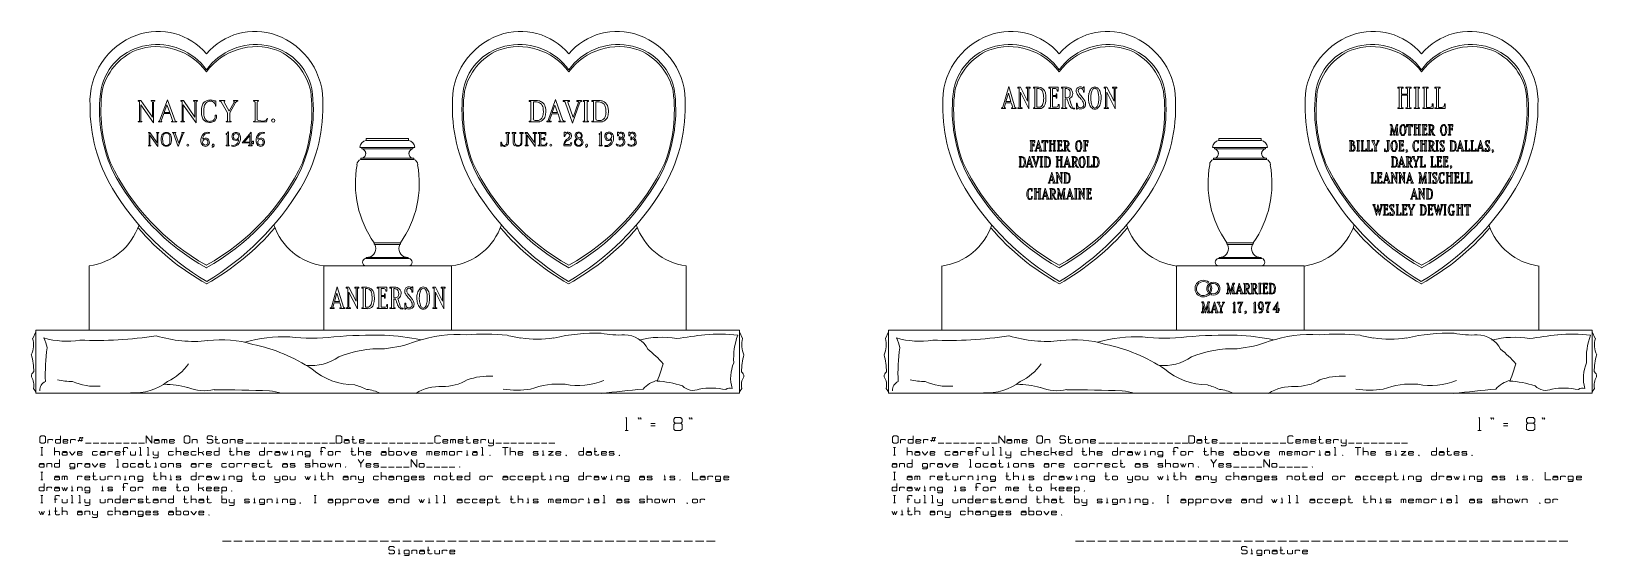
# Model space of a CAD drawing. Header units: inches. Extents: x -113 to 33, y -21 to 28.
import ezdxf

# ---------------------------------------------------------------- set-up
doc = ezdxf.new("R2010")
doc.units = ezdxf.units.IN
doc.header["$MEASUREMENT"] = 0
doc.layers.add('1', color=7, linetype='Continuous')

msp = doc.modelspace()

# ---------------------------------------------------------------- linework, layer by layer
at = {"color": 7, "linetype": 'Continuous', "lineweight": 5}
for p, q in [((-22.27, 20.89), (-21.73, 22.81)), ((-21.76, 22.21), (-21.99, 21.42)), ((-21.52, 21.42), (-21.76, 22.21)), ((-21.73, 22.81), (-21.15, 20.89)), ((-20.88, 22.67), (-20.88, 22.75)), ((-20.88, 22.75), (-20.63, 22.75)), ((-20.79, 22.67), (-20.88, 22.67)), ((-20.75, 20.88), (-20.75, 22.63)), ((-20.63, 22.75), (-19.96, 21.44)), ((-19.84, 20.73), (-20.63, 22.29)), ((-20.63, 22.29), (-20.63, 20.88)), ((-20.09, 22.67), (-20.09, 22.75)), ((-20.09, 22.75), (-19.71, 22.75)), ((-20, 22.67), (-20.09, 22.67)), ((-19.96, 21.44), (-19.96, 22.63)), ((-19.84, 22.63), (-19.84, 20.73)), ((-19.71, 22.67), (-19.79, 22.67)), ((-19.71, 22.75), (-19.71, 22.67)), ((-19.42, 22.67), (-19.42, 22.75)), ((-19.42, 22.75), (-18.95, 22.75)), ((-19.33, 22.67), (-19.42, 22.67)), ((-19.29, 20.88), (-19.29, 22.63)), ((-18.92, 22.63), (-19.08, 22.63)), ((-19.08, 22.63), (-19.08, 20.88)), ((-17.97, 22.67), (-17.97, 22.75)), ((-17.97, 22.75), (-17.09, 22.75)), ((-17.86, 22.67), (-17.97, 22.67)), ((-17.82, 20.88), (-17.82, 22.63)), ((-17.34, 22.63), (-17.61, 22.63)), ((-17.61, 22.63), (-17.61, 21.98)), ((-17.28, 22.02), (-17.28, 22.13)), ((-17.28, 22.13), (-17.22, 22.13)), ((-17.22, 22.13), (-17.22, 21.73)), ((-17.18, 22.4), (-17.18, 22.46)), ((-17.09, 22.4), (-17.18, 22.4)), ((-17.09, 22.75), (-17.09, 22.4)), ((-16.78, 22.67), (-16.78, 22.75)), ((-16.78, 22.75), (-16.24, 22.75)), ((-16.68, 22.67), (-16.78, 22.67)), ((-16.64, 20.88), (-16.64, 22.63)), ((-16.34, 22.63), (-16.43, 22.63)), ((-16.43, 22.63), (-16.43, 21.8)), ((-14.73, 22.75), (-14.73, 22.8)), ((-14.73, 22.8), (-14.64, 22.8)), ((-14.73, 22.3), (-14.73, 22.38)), ((-14.64, 22.3), (-14.73, 22.3)), ((-14.64, 22.8), (-14.64, 22.3)), ((-12.77, 22.67), (-12.77, 22.75)), ((-12.77, 22.75), (-12.52, 22.75)), ((-12.69, 22.67), (-12.77, 22.67)), ((-12.64, 20.88), (-12.64, 22.63)), ((-12.52, 22.75), (-11.85, 21.44)), ((-11.73, 20.73), (-12.52, 22.29)), ((-12.52, 22.29), (-12.52, 20.88)), ((-11.98, 22.67), (-11.98, 22.75)), ((-11.98, 22.75), (-11.6, 22.75)), ((-11.89, 22.67), (-11.98, 22.67)), ((-11.85, 21.44), (-11.85, 22.63)), ((-11.73, 22.63), (-11.73, 20.73)), ((-11.6, 22.67), (-11.69, 22.67)), ((-11.6, 22.75), (-11.6, 22.67)), ((14.77, 22.67), (14.77, 22.75)), ((14.77, 22.75), (15.27, 22.75)), ((14.87, 22.67), (14.77, 22.67)), ((14.91, 20.88), (14.91, 22.63)), ((15.12, 22.63), (15.12, 22.1)), ((15.12, 22.1), (15.67, 22.1)), ((15.18, 22.67), (15.16, 22.67)), ((15.27, 22.67), (15.18, 22.67)), ((15.27, 22.75), (15.27, 22.67)), ((15.53, 22.67), (15.53, 22.75)), ((15.53, 22.75), (16.03, 22.75)), ((15.63, 22.67), (15.53, 22.67)), ((15.67, 22.1), (15.67, 22.63)), ((15.88, 22.63), (15.88, 20.88)), ((15.94, 22.67), (15.92, 22.67)), ((16.03, 22.67), (15.94, 22.67)), ((16.03, 22.75), (16.03, 22.67)), ((16.32, 22.67), (16.32, 22.75)), ((16.32, 22.75), (16.82, 22.75)), ((16.42, 22.67), (16.32, 22.67)), ((16.46, 20.88), (16.46, 22.63)), ((16.67, 22.63), (16.67, 20.88)), ((16.82, 22.67), (16.71, 22.67)), ((16.82, 22.75), (16.82, 22.67)), ((17.11, 22.66), (17.11, 22.75)), ((17.11, 22.75), (17.61, 22.75)), ((17.21, 22.66), (17.11, 22.66)), ((17.25, 20.87), (17.25, 22.62)), ((17.46, 22.62), (17.46, 20.87)), ((17.61, 22.66), (17.5, 22.66)), ((17.61, 22.75), (17.61, 22.66)), ((18.24, 22.66), (18.24, 22.75)), ((18.24, 22.75), (18.74, 22.75)), ((18.35, 22.66), (18.24, 22.66)), ((18.39, 20.87), (18.39, 22.62)), ((18.6, 22.62), (18.6, 20.87)), ((18.74, 22.66), (18.64, 22.66)), ((18.74, 22.75), (18.74, 22.66)), ((-103.15, 21.5), (-103.4, 21.5)), ((-103.4, 21.5), (-103.4, 21.46)), ((-103.4, 21.46), (-103.36, 21.46)), ((-103.27, 21.37), (-103.27, 19.62)), ((-103.17, 19.62), (-103.17, 21.12)), ((-103.17, 21.12), (-101.96, 19.42)), ((-102.07, 19.96), (-103.15, 21.5)), ((-101.84, 21.5), (-102.19, 21.5)), ((-102.19, 21.5), (-102.19, 21.46)), ((-102.19, 21.46), (-102.15, 21.46)), ((-102.07, 21.37), (-102.07, 19.96)), ((-101.96, 19.42), (-101.96, 21.37)), ((-101.88, 21.46), (-101.84, 21.46)), ((-101.84, 21.46), (-101.84, 21.5)), ((-101.39, 19.61), (-100.65, 21.58)), ((-100.71, 21.11), (-100.97, 20.39)), ((-100.45, 20.39), (-100.71, 21.11)), ((-100.65, 21.58), (-99.94, 19.62)), ((-99.16, 21.5), (-99.41, 21.5)), ((-99.41, 21.5), (-99.41, 21.46)), ((-99.41, 21.46), (-99.37, 21.46)), ((-99.28, 21.37), (-99.28, 19.62)), ((-99.18, 19.62), (-99.18, 21.12)), ((-99.18, 21.12), (-97.97, 19.42)), ((-98.08, 19.96), (-99.16, 21.5)), ((-97.85, 21.5), (-98.2, 21.5)), ((-98.2, 21.5), (-98.2, 21.46)), ((-98.2, 21.46), (-98.16, 21.46)), ((-98.08, 21.37), (-98.08, 19.96)), ((-97.97, 19.42), (-97.97, 21.37)), ((-97.89, 21.46), (-97.85, 21.46)), ((-97.85, 21.46), (-97.85, 21.5)), ((-96.12, 21.49), (-96.15, 21.49)), ((-96.15, 20.98), (-96.12, 20.98)), ((-96.12, 20.98), (-96.12, 21.49)), ((-95.78, 21.46), (-95.78, 21.5)), ((-95.78, 21.5), (-95.26, 21.5)), ((-95.03, 20.37), (-95.61, 21.39)), ((-95.61, 21.39), (-95.61, 21.39)), ((-95.34, 21.37), (-95.34, 21.37)), ((-95.34, 21.37), (-94.86, 20.5)), ((-95.26, 21.46), (-95.28, 21.46)), ((-95.26, 21.5), (-95.26, 21.46)), ((-94.86, 20.5), (-94.39, 21.36)), ((-94.28, 21.33), (-94.8, 20.37)), ((-94.46, 21.46), (-94.46, 21.5)), ((-94.46, 21.5), (-94.07, 21.5)), ((-94.44, 21.46), (-94.46, 21.46)), ((-94.28, 21.33), (-94.28, 21.33)), ((-94.07, 21.5), (-94.07, 21.46)), ((-92.57, 21.46), (-92.57, 21.5)), ((-92.57, 21.5), (-92.11, 21.5)), ((-92.53, 21.46), (-92.57, 21.46)), ((-92.44, 19.62), (-92.44, 21.37)), ((-92.24, 21.37), (-92.24, 19.71)), ((-92.11, 21.46), (-92.15, 21.46)), ((-92.11, 21.5), (-92.11, 21.46)), ((-66.71, 21.42), (-66.71, 21.5)), ((-66.71, 21.5), (-65.93, 21.5)), ((-66.6, 21.42), (-66.71, 21.42)), ((-66.56, 19.63), (-66.56, 21.38)), ((-66.02, 21.38), (-66.33, 21.38)), ((-66.33, 21.38), (-66.33, 19.79)), ((-64.93, 19.64), (-64.24, 21.6)), ((-64.3, 21.08), (-64.55, 20.38)), ((-64.06, 20.38), (-64.3, 21.08)), ((-64.24, 21.6), (-63.55, 19.64)), ((-63.54, 21.42), (-63.54, 21.5)), ((-63.54, 21.5), (-62.93, 21.5)), ((-63.42, 21.42), (-63.54, 21.42)), ((-62.66, 19.4), (-63.34, 21.36)), ((-63.1, 21.36), (-62.59, 19.92)), ((-62.93, 21.42), (-63.06, 21.42)), ((-62.93, 21.5), (-62.93, 21.42)), ((-61.97, 21.36), (-62.66, 19.4)), ((-62.59, 19.92), (-62.09, 21.36)), ((-62.24, 21.42), (-62.24, 21.5)), ((-62.24, 21.5), (-61.81, 21.5)), ((-62.13, 21.42), (-62.24, 21.42)), ((-61.81, 21.42), (-61.89, 21.42)), ((-61.81, 21.5), (-61.81, 21.42)), ((-61.65, 21.42), (-61.65, 21.5)), ((-61.65, 21.5), (-61.17, 21.5)), ((-61.56, 21.42), (-61.65, 21.42)), ((-61.52, 19.63), (-61.52, 21.38)), ((-61.29, 21.38), (-61.29, 19.63)), ((-61.17, 21.42), (-61.25, 21.42)), ((-61.17, 21.5), (-61.17, 21.42)), ((-60.83, 21.42), (-60.83, 21.5)), ((-60.83, 21.5), (-60.06, 21.5)), ((-60.73, 21.42), (-60.83, 21.42)), ((-60.69, 19.63), (-60.69, 21.38)), ((-60.15, 21.38), (-60.46, 21.38)), ((-60.46, 21.38), (-60.46, 19.79)), ((-22.4, 20.75), (-22.4, 20.83)), ((-22.4, 20.83), (-22.35, 20.83)), ((-22.02, 20.75), (-22.4, 20.75)), ((-22.03, 21.29), (-22.14, 20.89)), ((-22.1, 20.83), (-22.02, 20.83)), ((-21.49, 21.29), (-22.03, 21.29)), ((-22.02, 20.83), (-22.02, 20.75)), ((-21.99, 21.42), (-21.52, 21.42)), ((-21.36, 20.89), (-21.49, 21.29)), ((-21.48, 20.75), (-21.48, 20.83)), ((-21.48, 20.83), (-21.4, 20.83)), ((-21.02, 20.75), (-21.48, 20.75)), ((-21.07, 20.83), (-21.02, 20.83)), ((-21.02, 20.83), (-21.02, 20.75)), ((-20.88, 20.75), (-20.88, 20.84)), ((-20.88, 20.84), (-20.79, 20.84)), ((-20.48, 20.75), (-20.88, 20.75)), ((-20.59, 20.84), (-20.48, 20.84)), ((-20.48, 20.84), (-20.48, 20.75)), ((-19.42, 20.75), (-19.42, 20.83)), ((-19.42, 20.83), (-19.33, 20.83)), ((-18.88, 20.75), (-19.42, 20.75)), ((-19.08, 20.88), (-18.91, 20.88)), ((-17.97, 20.75), (-17.97, 20.83)), ((-17.97, 20.83), (-17.86, 20.83)), ((-17.01, 20.75), (-17.97, 20.75)), ((-17.61, 21.98), (-17.32, 21.98)), ((-17.32, 21.88), (-17.61, 21.88)), ((-17.61, 21.88), (-17.61, 20.88)), ((-17.61, 20.88), (-17.26, 20.88)), ((-17.28, 21.73), (-17.28, 21.83)), ((-17.22, 21.73), (-17.28, 21.73)), ((-17.09, 21.04), (-17.09, 21.15)), ((-17.09, 21.15), (-17.01, 21.15)), ((-17.01, 21.15), (-17.01, 20.75)), ((-16.78, 20.75), (-16.78, 20.83)), ((-16.78, 20.83), (-16.68, 20.83)), ((-16.28, 20.75), (-16.78, 20.75)), ((-16.43, 21.68), (-16.43, 20.88)), ((-16.39, 20.83), (-16.28, 20.83)), ((-16.28, 20.83), (-16.28, 20.75)), ((-15.55, 20.79), (-15.53, 20.74)), ((-15.38, 20.71), (-15.38, 21.25)), ((-15.38, 21.25), (-15.3, 21.25)), ((-15.3, 20.71), (-15.38, 20.71)), ((-15.3, 21.25), (-15.3, 21.13)), ((-15.3, 20.75), (-15.3, 20.71)), ((-12.77, 20.75), (-12.77, 20.84)), ((-12.77, 20.84), (-12.69, 20.84)), ((-12.37, 20.75), (-12.77, 20.75)), ((-12.48, 20.84), (-12.37, 20.84)), ((-12.37, 20.84), (-12.37, 20.75)), ((14.77, 20.75), (14.77, 20.83)), ((14.77, 20.83), (14.87, 20.83)), ((15.27, 20.75), (14.77, 20.75)), ((15.67, 22), (15.12, 22)), ((15.12, 22), (15.12, 20.88)), ((15.16, 20.83), (15.27, 20.83)), ((15.27, 20.83), (15.27, 20.75)), ((15.53, 20.75), (15.53, 20.83)), ((15.53, 20.83), (15.63, 20.83)), ((16.03, 20.75), (15.53, 20.75)), ((15.67, 20.88), (15.67, 22)), ((15.92, 20.83), (16.03, 20.83)), ((16.03, 20.83), (16.03, 20.75)), ((16.32, 20.75), (16.32, 20.83)), ((16.32, 20.83), (16.42, 20.83)), ((16.82, 20.75), (16.32, 20.75)), ((16.71, 20.83), (16.82, 20.83)), ((16.82, 20.83), (16.82, 20.75)), ((17.11, 20.75), (17.11, 20.83)), ((17.11, 20.83), (17.21, 20.83)), ((18.1, 20.75), (17.11, 20.75)), ((17.46, 20.87), (17.84, 20.87)), ((18, 21.04), (18, 21.19)), ((18, 21.19), (18.1, 21.19)), ((18.1, 21.19), (18.1, 20.75)), ((18.24, 20.75), (18.24, 20.83)), ((18.24, 20.83), (18.35, 20.83)), ((19.23, 20.75), (18.24, 20.75)), ((18.6, 20.87), (18.97, 20.87)), ((19.14, 21.04), (19.14, 21.19)), ((19.14, 21.19), (19.23, 21.19)), ((19.23, 21.19), (19.23, 20.75)), ((-103.4, 19.54), (-103.4, 19.5)), ((-103.4, 19.5), (-103.05, 19.5)), ((-103.05, 19.5), (-103.05, 19.54)), ((-101.5, 19.5), (-101.5, 19.54)), ((-101.5, 19.54), (-101.48, 19.54)), ((-101.17, 19.5), (-101.5, 19.5)), ((-101, 20.28), (-101.24, 19.61)), ((-101.19, 19.54), (-101.17, 19.54)), ((-101.17, 19.54), (-101.17, 19.5)), ((-100.41, 20.28), (-101, 20.28)), ((-100.97, 20.39), (-100.45, 20.39)), ((-100.18, 19.63), (-100.41, 20.28)), ((-100.28, 19.5), (-100.28, 19.54)), ((-100.28, 19.54), (-100.23, 19.54)), ((-99.78, 19.5), (-100.28, 19.5)), ((-99.82, 19.54), (-99.78, 19.54)), ((-99.78, 19.54), (-99.78, 19.5)), ((-99.41, 19.54), (-99.41, 19.5)), ((-99.41, 19.5), (-99.06, 19.5)), ((-99.06, 19.5), (-99.06, 19.54)), ((-96.06, 20.13), (-96.17, 20.13)), ((-96.17, 20.13), (-96.17, 20.01)), ((-96.06, 20.01), (-96.06, 20.13)), ((-95.15, 19.5), (-95.15, 19.54)), ((-95.15, 19.54), (-95.11, 19.54)), ((-94.67, 19.5), (-95.15, 19.5)), ((-95.03, 19.62), (-95.03, 20.37)), ((-94.86, 20.5), (-94.86, 20.5)), ((-94.8, 20.37), (-94.8, 19.62)), ((-94.71, 19.54), (-94.67, 19.54)), ((-94.67, 19.54), (-94.67, 19.5)), ((-92.57, 19.5), (-92.57, 19.54)), ((-92.57, 19.54), (-92.57, 19.54)), ((-92.57, 19.54), (-92.53, 19.54)), ((-91.36, 19.5), (-92.57, 19.5)), ((-91.27, 19.84), (-91.36, 19.5)), ((-91.3, 19.83), (-91.27, 19.84)), ((-66.71, 19.5), (-66.71, 19.58)), ((-66.71, 19.58), (-66.6, 19.58)), ((-65.92, 19.5), (-66.71, 19.5)), ((-65.08, 19.5), (-65.08, 19.58)), ((-65.08, 19.58), (-65.01, 19.58)), ((-64.66, 19.5), (-65.08, 19.5)), ((-64.59, 20.25), (-64.81, 19.64)), ((-64.77, 19.58), (-64.66, 19.58)), ((-64.66, 19.58), (-64.66, 19.5)), ((-64.01, 20.25), (-64.59, 20.25)), ((-64.55, 20.38), (-64.06, 20.38)), ((-63.8, 19.64), (-64.01, 20.25)), ((-63.95, 19.5), (-63.95, 19.58)), ((-63.95, 19.58), (-63.84, 19.58)), ((-63.33, 19.5), (-63.95, 19.5)), ((-63.47, 19.58), (-63.33, 19.58)), ((-63.33, 19.58), (-63.33, 19.5)), ((-61.65, 19.5), (-61.65, 19.58)), ((-61.65, 19.58), (-61.56, 19.58)), ((-61.17, 19.5), (-61.65, 19.5)), ((-61.25, 19.58), (-61.17, 19.58)), ((-61.17, 19.58), (-61.17, 19.5)), ((-60.83, 19.5), (-60.83, 19.58)), ((-60.83, 19.58), (-60.73, 19.58)), ((-60.05, 19.5), (-60.83, 19.5)), ((14.07, 19.19), (14.07, 19.25)), ((14.07, 19.25), (14.21, 19.25)), ((14.11, 19.19), (14.07, 19.19)), ((14.12, 18.33), (14.15, 19.14)), ((14.21, 19.25), (14.44, 18.51)), ((14.44, 18.51), (14.64, 19.25)), ((14.64, 19.25), (14.79, 19.25)), ((14.71, 19.14), (14.76, 18.33)), ((14.79, 19.19), (14.76, 19.19)), ((14.79, 19.25), (14.79, 19.19)), ((15.6, 19.25), (16.15, 19.25)), ((15.6, 19.05), (15.6, 19.25)), ((15.67, 19.12), (15.67, 19.05)), ((15.82, 19.19), (15.73, 19.19)), ((15.82, 18.33), (15.82, 19.19)), ((16.03, 19.19), (15.93, 19.19)), ((15.93, 19.19), (15.93, 18.33)), ((16.09, 19.05), (16.09, 19.12)), ((16.15, 19.25), (16.15, 19.05)), ((16.28, 19.19), (16.28, 19.25)), ((16.28, 19.25), (16.52, 19.25)), ((16.32, 19.19), (16.28, 19.19)), ((16.35, 18.33), (16.35, 19.17)), ((16.45, 19.17), (16.45, 18.94)), ((16.52, 19.19), (16.48, 19.19)), ((16.52, 19.25), (16.52, 19.19)), ((16.66, 19.19), (16.66, 19.25)), ((16.66, 19.25), (16.89, 19.25)), ((16.7, 19.19), (16.66, 19.19)), ((16.72, 18.94), (16.72, 19.17)), ((16.83, 19.17), (16.83, 18.33)), ((16.89, 19.19), (16.85, 19.19)), ((16.89, 19.25), (16.89, 19.19)), ((17.05, 19.25), (17.49, 19.25)), ((17.05, 19.19), (17.05, 19.25)), ((17.1, 19.19), (17.05, 19.19)), ((17.12, 18.33), (17.12, 19.17)), ((17.36, 19.19), (17.23, 19.19)), ((17.23, 19.19), (17.23, 18.87)), ((17.44, 19.07), (17.44, 19.1)), ((17.49, 19.25), (17.49, 19.07)), ((17.65, 19.19), (17.65, 19.25)), ((17.65, 19.25), (17.89, 19.25)), ((17.69, 19.19), (17.65, 19.19)), ((17.71, 18.33), (17.71, 19.17)), ((17.82, 18.77), (17.82, 19.17)), ((19.5, 19.25), (19.94, 19.25)), ((19.5, 19.19), (19.5, 19.25)), ((19.56, 19.19), (19.5, 19.19)), ((19.58, 18.33), (19.58, 19.17)), ((19.79, 19.19), (19.69, 19.19)), ((19.69, 19.19), (19.69, 18.87)), ((19.88, 19.07), (19.88, 19.1)), ((19.94, 19.25), (19.94, 19.07)), ((-102.3, 18.5), (-102.45, 18.5)), ((-102.45, 18.5), (-102.45, 18.47)), ((-102.45, 18.47), (-102.43, 18.47)), ((-102.37, 18.42), (-102.37, 17.33)), ((-102.31, 17.33), (-102.31, 18.27)), ((-102.31, 18.27), (-101.56, 17.2)), ((-101.62, 17.54), (-102.3, 18.5)), ((-101.48, 18.5), (-101.7, 18.5)), ((-101.7, 18.5), (-101.7, 18.47)), ((-101.7, 18.47), (-101.67, 18.47)), ((-101.62, 18.42), (-101.62, 17.54)), ((-101.56, 17.2), (-101.56, 18.42)), ((-101.5, 18.47), (-101.48, 18.47)), ((-101.48, 18.47), (-101.48, 18.5)), ((-100.18, 18.48), (-100.18, 18.5)), ((-100.18, 18.5), (-99.87, 18.5)), ((-100.14, 18.48), (-100.18, 18.48)), ((-99.64, 17.2), (-100.08, 18.43)), ((-99.93, 18.42), (-99.6, 17.5)), ((-99.87, 18.48), (-99.9, 18.48)), ((-99.87, 18.5), (-99.87, 18.48)), ((-99.19, 18.4), (-99.64, 17.2)), ((-99.6, 17.5), (-99.27, 18.44)), ((-99.32, 18.48), (-99.32, 18.5)), ((-99.32, 18.5), (-99.09, 18.5)), ((-99.3, 18.48), (-99.32, 18.48)), ((-99.09, 18.5), (-99.09, 18.48)), ((-96.72, 18.52), (-96.72, 18.44)), ((-95.15, 18.34), (-95.15, 18.42)), ((-95.13, 18.34), (-95.15, 18.34)), ((-95.07, 17.37), (-95.07, 18.29)), ((-95, 18.58), (-94.94, 18.58)), ((-94.94, 18.58), (-94.94, 17.37)), ((-93.65, 17.54), (-92.81, 18.55)), ((-92.94, 18.24), (-93.46, 17.61)), ((-92.94, 17.61), (-92.94, 18.24)), ((-92.81, 18.55), (-92.81, 17.61)), ((-92.68, 17.67), (-92.68, 17.69)), ((-92.68, 17.69), (-92.6, 17.69)), ((-92.6, 17.69), (-92.6, 17.46)), ((-91.55, 18.52), (-91.55, 18.44)), ((-82.02, 17.95), (-82.02, 17.95)), ((-82.02, 17.95), (-82.02, 17.76)), ((-80.03, 17.95), (-82.02, 17.95)), ((-80.03, 17.76), (-82.02, 17.76)), ((-80.09, 17.95), (-80, 17.95)), ((-80.04, 17.76), (-80.03, 17.76)), ((-80.03, 17.95), (-78.04, 17.95)), ((-80.03, 17.76), (-78.04, 17.76)), ((-78.04, 17.95), (-78.04, 17.95)), ((-78.04, 17.95), (-78.04, 17.76)), ((-68.91, 18.42), (-68.91, 18.5)), ((-68.91, 18.5), (-68.56, 18.5)), ((-68.83, 18.42), (-68.91, 18.42)), ((-68.8, 17.57), (-68.8, 18.4)), ((-68.66, 18.4), (-68.66, 17.57)), ((-68.56, 18.42), (-68.63, 18.42)), ((-68.56, 18.5), (-68.56, 18.42)), ((-68.33, 18.42), (-68.33, 18.5)), ((-68.33, 18.5), (-67.98, 18.5)), ((-68.26, 18.42), (-68.33, 18.42)), ((-68.23, 17.59), (-68.23, 18.4)), ((-68.09, 18.4), (-68.09, 17.62)), ((-67.98, 18.42), (-68.06, 18.42)), ((-67.98, 18.5), (-67.98, 18.42)), ((-67.59, 18.42), (-67.59, 18.5)), ((-67.59, 18.5), (-67.3, 18.5)), ((-67.51, 18.42), (-67.59, 18.42)), ((-67.48, 17.58), (-67.48, 18.4)), ((-67.4, 18.4), (-67.4, 17.56)), ((-67.3, 18.42), (-67.38, 18.42)), ((-67.3, 18.5), (-67.3, 18.42)), ((-67.09, 18.42), (-67.09, 18.5)), ((-67.09, 18.5), (-66.91, 18.5)), ((-67.01, 18.42), (-67.09, 18.42)), ((-66.99, 17.35), (-66.99, 18.4)), ((-66.91, 18.5), (-66.23, 17.57)), ((-66.15, 17.2), (-66.91, 18.26)), ((-66.91, 18.26), (-66.91, 17.35)), ((-66.34, 18.42), (-66.34, 18.5)), ((-66.34, 18.5), (-66.05, 18.5)), ((-66.26, 18.42), (-66.34, 18.42)), ((-66.23, 17.57), (-66.23, 18.4)), ((-66.15, 18.4), (-66.15, 17.2)), ((-66.05, 18.42), (-66.13, 18.42)), ((-66.05, 18.5), (-66.05, 18.42)), ((-65.87, 18.42), (-65.87, 18.5)), ((-65.87, 18.5), (-65.15, 18.5)), ((-65.79, 18.42), (-65.87, 18.42)), ((-65.76, 17.35), (-65.76, 18.4)), ((-65.28, 18.42), (-65.62, 18.42)), ((-65.62, 18.42), (-65.62, 17.95)), ((-65.62, 17.95), (-65.37, 17.95)), ((-65.37, 17.88), (-65.62, 17.88)), ((-65.62, 17.88), (-65.62, 17.39)), ((-65.34, 17.98), (-65.34, 18.04)), ((-65.34, 18.04), (-65.26, 18.04)), ((-65.34, 17.79), (-65.34, 17.85)), ((-65.26, 17.79), (-65.34, 17.79)), ((-65.26, 18.04), (-65.26, 17.79)), ((-65.22, 18.27), (-65.22, 18.37)), ((-65.15, 18.27), (-65.22, 18.27)), ((-65.15, 18.5), (-65.15, 18.27)), ((-63.45, 18.15), (-63.45, 18.55)), ((-63.45, 18.55), (-63.34, 18.55)), ((-63.37, 18.15), (-63.45, 18.15)), ((-60.16, 18.34), (-60.16, 18.42)), ((-60.13, 18.34), (-60.16, 18.34)), ((-60.08, 17.37), (-60.08, 18.29)), ((-60, 18.58), (-59.95, 18.58)), ((-59.95, 18.58), (-59.95, 17.37)), ((-59.51, 18.18), (-59.51, 18.09)), ((-58.99, 18.13), (-58.98, 18.18)), ((-58.44, 18.2), (-58.44, 18.55)), ((-58.44, 18.55), (-58.36, 18.55)), ((-58.36, 18.2), (-58.44, 18.2)), ((-58.28, 17.81), (-58.28, 18.1)), ((-58.28, 18.1), (-58.2, 18.1)), ((-58.2, 17.81), (-58.28, 17.81)), ((-58.2, 18.1), (-58.2, 18.04)), ((-58.2, 17.86), (-58.2, 17.81)), ((-57.36, 18.2), (-57.36, 18.55)), ((-57.36, 18.55), (-57.28, 18.55)), ((-57.28, 18.2), (-57.36, 18.2)), ((-57.2, 17.81), (-57.2, 18.1)), ((-57.2, 18.1), (-57.13, 18.1)), ((-57.13, 17.81), (-57.2, 17.81)), ((-57.13, 18.1), (-57.13, 18.04)), ((-57.13, 17.86), (-57.13, 17.81)), ((-19.73, 17.75), (-19.29, 17.75)), ((-19.73, 17.69), (-19.73, 17.75)), ((-19.68, 17.69), (-19.73, 17.69)), ((-19.65, 16.83), (-19.65, 17.67)), ((-19.44, 17.69), (-19.54, 17.69)), ((-19.54, 17.69), (-19.54, 17.37)), ((-19.29, 17.75), (-19.29, 17.57)), ((-19.22, 16.84), (-18.95, 17.78)), ((-18.95, 17.78), (-18.66, 16.84)), ((-18.62, 17.75), (-18.07, 17.75)), ((-18.62, 17.55), (-18.62, 17.75)), ((-18.56, 17.62), (-18.56, 17.55)), ((-18.4, 17.69), (-18.5, 17.69)), ((-18.4, 16.83), (-18.4, 17.69)), ((-18.2, 17.69), (-18.29, 17.69)), ((-18.29, 17.69), (-18.29, 16.83)), ((-18.14, 17.55), (-18.14, 17.62)), ((-18.07, 17.75), (-18.07, 17.55)), ((-17.94, 17.69), (-17.94, 17.75)), ((-17.94, 17.75), (-17.71, 17.75)), ((-17.9, 17.69), (-17.94, 17.69)), ((-17.88, 16.83), (-17.88, 17.67)), ((-17.77, 17.67), (-17.77, 17.44)), ((-17.71, 17.69), (-17.75, 17.69)), ((-17.71, 17.75), (-17.71, 17.69)), ((-17.57, 17.69), (-17.57, 17.75)), ((-17.57, 17.75), (-17.33, 17.75)), ((-17.52, 17.69), (-17.57, 17.69)), ((-17.5, 17.44), (-17.5, 17.67)), ((-17.39, 17.67), (-17.39, 16.83)), ((-17.33, 17.69), (-17.37, 17.69)), ((-17.33, 17.75), (-17.33, 17.69)), ((-17.18, 17.75), (-16.74, 17.75)), ((-17.18, 17.69), (-17.18, 17.75)), ((-17.12, 17.69), (-17.18, 17.69)), ((-17.1, 16.83), (-17.1, 17.67)), ((-16.87, 17.69), (-17, 17.69)), ((-17, 17.69), (-17, 17.37)), ((-16.74, 17.75), (-16.74, 17.57)), ((-16.58, 17.69), (-16.58, 17.75)), ((-16.58, 17.75), (-16.33, 17.75)), ((-16.54, 17.69), (-16.58, 17.69)), ((-16.51, 16.83), (-16.51, 17.67)), ((-16.41, 17.27), (-16.41, 17.67)), ((-14.72, 17.75), (-14.28, 17.75)), ((-14.72, 17.69), (-14.72, 17.75)), ((-14.67, 17.69), (-14.72, 17.69)), ((-14.65, 16.83), (-14.65, 17.67)), ((-14.43, 17.69), (-14.54, 17.69)), ((-14.54, 17.69), (-14.54, 17.37)), ((-14.28, 17.75), (-14.28, 17.57)), ((-2.02, 17.95), (-2.02, 17.95)), ((-2.02, 17.95), (-2.02, 17.76)), ((-0.03, 17.95), (-2.02, 17.95)), ((-0.03, 17.76), (-2.02, 17.76)), ((-0.09, 17.95), (0, 17.95)), ((-0.04, 17.76), (-0.03, 17.76)), ((-0.03, 17.95), (1.96, 17.95)), ((-0.03, 17.76), (1.96, 17.76)), ((1.96, 17.95), (1.96, 17.95)), ((1.96, 17.95), (1.96, 17.76)), ((10.25, 17.75), (10.53, 17.75)), ((10.25, 17.69), (10.25, 17.75)), ((10.27, 17.69), (10.25, 17.69)), ((10.31, 16.85), (10.31, 17.65)), ((10.42, 17.69), (10.42, 17.43)), ((10.47, 17.69), (10.42, 17.69)), ((10.94, 17.69), (10.94, 17.75)), ((10.94, 17.75), (11.17, 17.75)), ((10.98, 17.69), (10.94, 17.69)), ((11, 16.83), (11, 17.67)), ((11.11, 17.67), (11.11, 16.83)), ((11.17, 17.69), (11.13, 17.69)), ((11.17, 17.75), (11.17, 17.69)), ((11.33, 17.69), (11.33, 17.75)), ((11.33, 17.75), (11.56, 17.75)), ((11.37, 17.69), (11.33, 17.69)), ((11.39, 16.83), (11.39, 17.67)), ((11.5, 17.67), (11.5, 16.83)), ((11.56, 17.69), (11.52, 17.69)), ((11.56, 17.75), (11.56, 17.69)), ((11.9, 17.69), (11.9, 17.75)), ((11.9, 17.75), (12.13, 17.75)), ((11.94, 17.69), (11.9, 17.69)), ((11.96, 16.83), (11.96, 17.67)), ((12.07, 17.67), (12.07, 16.83)), ((12.13, 17.69), (12.09, 17.69)), ((12.13, 17.75), (12.13, 17.69)), ((12.33, 17.75), (12.57, 17.75)), ((12.33, 17.69), (12.33, 17.75)), ((12.37, 17.69), (12.33, 17.69)), ((12.63, 17.17), (12.38, 17.68)), ((12.51, 17.66), (12.7, 17.25)), ((12.57, 17.69), (12.53, 17.69)), ((12.57, 17.75), (12.57, 17.69)), ((12.7, 17.25), (12.88, 17.66)), ((12.96, 17.67), (12.73, 17.17)), ((12.82, 17.69), (12.82, 17.75)), ((12.82, 17.75), (13.01, 17.75)), ((12.87, 17.69), (12.82, 17.69)), ((13.01, 17.69), (12.98, 17.69)), ((13.01, 17.75), (13.01, 17.69)), ((13.75, 17.69), (13.75, 17.75)), ((13.75, 17.75), (13.98, 17.75)), ((13.79, 17.69), (13.75, 17.69)), ((13.81, 16.89), (13.81, 17.67)), ((13.92, 17.67), (13.92, 16.9)), ((13.98, 17.69), (13.94, 17.69)), ((13.98, 17.75), (13.98, 17.69)), ((14.06, 18.25), (14.06, 18.31)), ((14.06, 18.31), (14.1, 18.31)), ((14.25, 18.25), (14.06, 18.25)), ((14.21, 18.92), (14.18, 18.33)), ((14.2, 18.31), (14.25, 18.31)), ((14.42, 18.21), (14.21, 18.92)), ((14.25, 18.31), (14.25, 18.25)), ((14.62, 18.94), (14.42, 18.21)), ((14.59, 18.25), (14.59, 18.31)), ((14.59, 18.31), (14.63, 18.31)), ((14.82, 18.25), (14.59, 18.25)), ((14.65, 18.33), (14.62, 18.94)), ((14.78, 18.31), (14.82, 18.31)), ((14.82, 18.31), (14.82, 18.25)), ((14.87, 17.75), (15.31, 17.75)), ((14.87, 17.69), (14.87, 17.75)), ((14.92, 17.69), (14.87, 17.69)), ((14.94, 16.83), (14.94, 17.67)), ((15.18, 17.69), (15.05, 17.69)), ((15.05, 17.69), (15.05, 17.37)), ((15.31, 17.75), (15.31, 17.57)), ((15.67, 19.05), (15.6, 19.05)), ((15.76, 18.25), (15.76, 18.31)), ((15.76, 18.31), (15.8, 18.31)), ((15.99, 18.25), (15.76, 18.25)), ((15.95, 18.31), (15.99, 18.31)), ((15.99, 18.31), (15.99, 18.25)), ((16.15, 19.05), (16.09, 19.05)), ((16.28, 18.25), (16.28, 18.31)), ((16.28, 18.31), (16.32, 18.31)), ((16.52, 18.25), (16.28, 18.25)), ((16.45, 18.94), (16.72, 18.94)), ((16.72, 18.88), (16.45, 18.88)), ((16.45, 18.88), (16.45, 18.33)), ((16.48, 18.31), (16.52, 18.31)), ((16.52, 18.31), (16.52, 18.25)), ((16.64, 17.74), (16.64, 17.75)), ((16.64, 17.75), (16.7, 17.75)), ((16.66, 18.25), (16.66, 18.31)), ((16.66, 18.31), (16.7, 18.31)), ((16.89, 18.25), (16.66, 18.25)), ((16.7, 17.75), (16.7, 17.5)), ((16.72, 18.33), (16.72, 18.88)), ((16.85, 18.31), (16.89, 18.31)), ((16.88, 17.69), (16.88, 17.75)), ((16.88, 17.75), (17.11, 17.75)), ((16.92, 17.69), (16.88, 17.69)), ((16.89, 18.31), (16.89, 18.25)), ((16.94, 16.83), (16.94, 17.67)), ((17.05, 18.25), (17.05, 18.31)), ((17.05, 18.31), (17.1, 18.31)), ((17.53, 18.25), (17.05, 18.25)), ((17.05, 17.67), (17.05, 17.44)), ((17.11, 17.69), (17.07, 17.69)), ((17.11, 17.75), (17.11, 17.69)), ((17.23, 18.87), (17.35, 18.87)), ((17.35, 18.81), (17.23, 18.81)), ((17.23, 18.81), (17.23, 18.31)), ((17.23, 18.31), (17.38, 18.31)), ((17.25, 17.69), (17.25, 17.75)), ((17.25, 17.75), (17.49, 17.75)), ((17.3, 17.69), (17.25, 17.69)), ((17.32, 17.44), (17.32, 17.67)), ((17.37, 18.89), (17.37, 18.95)), ((17.37, 18.95), (17.43, 18.95)), ((17.37, 18.74), (17.37, 18.79)), ((17.43, 18.74), (17.37, 18.74)), ((17.43, 18.95), (17.43, 18.74)), ((17.43, 17.67), (17.43, 16.83)), ((17.49, 19.07), (17.44, 19.07)), ((17.49, 17.69), (17.45, 17.69)), ((17.46, 18.4), (17.46, 18.45)), ((17.46, 18.45), (17.53, 18.45)), ((17.49, 17.75), (17.49, 17.69)), ((17.53, 18.45), (17.53, 18.25)), ((17.65, 18.25), (17.65, 18.31)), ((17.65, 18.31), (17.69, 18.31)), ((17.88, 18.25), (17.65, 18.25)), ((17.65, 17.69), (17.65, 17.75)), ((17.65, 17.75), (17.89, 17.75)), ((17.69, 17.69), (17.65, 17.69)), ((17.71, 16.83), (17.71, 17.67)), ((17.82, 18.71), (17.82, 18.33)), ((17.82, 17.27), (17.82, 17.67)), ((17.84, 18.31), (17.88, 18.31)), ((17.88, 18.31), (17.88, 18.25)), ((18.23, 18.3), (18.26, 18.24)), ((18.34, 17.69), (18.34, 17.75)), ((18.34, 17.75), (18.58, 17.75)), ((18.38, 17.69), (18.34, 17.69)), ((18.4, 16.83), (18.4, 17.67)), ((18.51, 17.67), (18.51, 16.83)), ((18.58, 17.69), (18.53, 17.69)), ((18.58, 17.75), (18.58, 17.69)), ((19.06, 17.75), (19.06, 17.77)), ((19.06, 17.77), (19.13, 17.77)), ((19.13, 17.77), (19.13, 17.52)), ((19.51, 18.25), (19.51, 18.31)), ((19.51, 18.31), (19.56, 18.31)), ((19.75, 18.25), (19.51, 18.25)), ((19.67, 17.75), (19.9, 17.75)), ((19.67, 17.69), (19.67, 17.75)), ((19.71, 17.69), (19.67, 17.69)), ((19.69, 18.87), (19.81, 18.87)), ((19.81, 18.81), (19.69, 18.81)), ((19.69, 18.81), (19.69, 18.33)), ((19.71, 18.31), (19.75, 18.31)), ((19.73, 16.83), (19.73, 17.67)), ((19.75, 18.31), (19.75, 18.25)), ((19.83, 18.89), (19.83, 18.95)), ((19.83, 18.95), (19.89, 18.95)), ((19.83, 18.74), (19.83, 18.79)), ((19.89, 18.74), (19.83, 18.74)), ((19.84, 17.69), (19.84, 16.81)), ((19.91, 17.69), (19.84, 17.69)), ((19.94, 19.07), (19.88, 19.07)), ((19.89, 18.95), (19.89, 18.74)), ((20.36, 16.84), (20.63, 17.78)), ((20.63, 17.78), (20.92, 16.84)), ((21.05, 17.69), (21.05, 17.75)), ((21.05, 17.75), (21.29, 17.75)), ((21.1, 17.69), (21.05, 17.69)), ((21.12, 16.83), (21.12, 17.67)), ((21.23, 17.67), (21.23, 16.83)), ((21.29, 17.69), (21.25, 17.69)), ((21.29, 17.75), (21.29, 17.69)), ((21.62, 17.69), (21.62, 17.75)), ((21.62, 17.75), (21.86, 17.75)), ((21.66, 17.69), (21.62, 17.69)), ((21.68, 16.83), (21.68, 17.67)), ((21.79, 17.67), (21.79, 16.83)), ((21.86, 17.69), (21.81, 17.69)), ((21.86, 17.75), (21.86, 17.69)), ((22.26, 16.84), (22.53, 17.78)), ((22.53, 17.78), (22.82, 16.84)), ((23.31, 17.75), (23.31, 17.77)), ((23.31, 17.77), (23.38, 17.77)), ((23.38, 17.77), (23.38, 17.52)), ((-102.45, 17.28), (-102.45, 17.25)), ((-102.45, 17.25), (-102.23, 17.25)), ((-102.23, 17.25), (-102.23, 17.28)), ((-95.15, 17.25), (-95.15, 17.32)), ((-95.15, 17.32), (-95.13, 17.32)), ((-94.87, 17.25), (-95.15, 17.25)), ((-94.89, 17.32), (-94.87, 17.32)), ((-94.87, 17.32), (-94.87, 17.25)), ((-94.61, 17.23), (-94.61, 17.31)), ((-92.94, 17.54), (-93.65, 17.54)), ((-93.46, 17.61), (-92.94, 17.61)), ((-93.05, 17.25), (-93.05, 17.33)), ((-93.05, 17.33), (-92.99, 17.33)), ((-92.71, 17.25), (-93.05, 17.25)), ((-92.94, 17.38), (-92.94, 17.54)), ((-92.81, 17.61), (-92.73, 17.61)), ((-92.73, 17.54), (-92.81, 17.54)), ((-92.81, 17.54), (-92.81, 17.38)), ((-92.76, 17.33), (-92.71, 17.33)), ((-92.71, 17.33), (-92.71, 17.25)), ((-92.68, 17.46), (-92.68, 17.48)), ((-92.6, 17.46), (-92.68, 17.46)), ((-80.03, 17.12), (-82.6, 17.12)), ((-82.41, 17.12), (-82.41, 16.97)), ((-80.03, 16.97), (-82.41, 16.97)), ((-82.09, 16.6), (-82.1, 16.61)), ((-80.04, 16.97), (-80.02, 16.97)), ((-80.03, 17.12), (-77.46, 17.12)), ((-80.03, 17.12), (-80.02, 17.12)), ((-80.03, 16.97), (-77.65, 16.97)), ((-77.97, 16.6), (-77.96, 16.61)), ((-77.65, 17.12), (-77.65, 16.97)), ((-69.39, 17.24), (-69.39, 17.6)), ((-69.39, 17.6), (-69.31, 17.6)), ((-69.31, 17.24), (-69.39, 17.24)), ((-67.09, 17.25), (-67.09, 17.33)), ((-67.09, 17.33), (-67.01, 17.33)), ((-66.81, 17.25), (-67.09, 17.25)), ((-66.88, 17.33), (-66.81, 17.33)), ((-66.81, 17.33), (-66.81, 17.25)), ((-65.87, 17.25), (-65.87, 17.33)), ((-65.87, 17.33), (-65.79, 17.33)), ((-65.12, 17.25), (-65.87, 17.25)), ((-65.13, 17.45), (-65.1, 17.55)), ((-65.03, 17.52), (-65.12, 17.25)), ((-65.1, 17.55), (-65.03, 17.52)), ((-62.82, 17.25), (-63.45, 17.25)), ((-63.37, 17.38), (-62.98, 17.38)), ((-62.83, 17.49), (-62.8, 17.59)), ((-62.73, 17.55), (-62.82, 17.25)), ((-62.8, 17.59), (-62.73, 17.55)), ((-60.16, 17.25), (-60.16, 17.31)), ((-60.16, 17.31), (-60.13, 17.31)), ((-59.87, 17.25), (-60.16, 17.25)), ((-59.9, 17.31), (-59.87, 17.31)), ((-59.87, 17.31), (-59.87, 17.25)), ((-59.63, 17.21), (-59.63, 17.29)), ((-58.55, 17.38), (-58.51, 17.44)), ((-57.48, 17.38), (-57.44, 17.44)), ((-20.75, 16.25), (-20.52, 16.25)), ((-20.75, 16.19), (-20.75, 16.25)), ((-20.71, 16.19), (-20.75, 16.19)), ((-20.69, 15.33), (-20.69, 16.17)), ((-20.58, 16.19), (-20.58, 15.31)), ((-20.51, 16.19), (-20.58, 16.19)), ((-20.06, 15.34), (-19.79, 16.28)), ((-19.79, 16.28), (-19.5, 15.34)), ((-19.72, 16.75), (-19.72, 16.81)), ((-19.72, 16.81), (-19.68, 16.81)), ((-19.48, 16.75), (-19.72, 16.75)), ((-19.55, 16.25), (-19.32, 16.25)), ((-19.55, 16.19), (-19.55, 16.25)), ((-19.52, 16.19), (-19.55, 16.19)), ((-19.54, 17.37), (-19.42, 17.37)), ((-19.42, 17.31), (-19.54, 17.31)), ((-19.54, 17.31), (-19.54, 16.83)), ((-19.52, 16.81), (-19.48, 16.81)), ((-19.48, 16.81), (-19.48, 16.75)), ((-19.19, 15.22), (-19.48, 16.16)), ((-19.4, 17.39), (-19.4, 17.45)), ((-19.4, 17.45), (-19.34, 17.45)), ((-19.4, 17.24), (-19.4, 17.29)), ((-19.34, 17.24), (-19.4, 17.24)), ((-19.38, 16.16), (-19.17, 15.52)), ((-19.32, 16.19), (-19.36, 16.19)), ((-19.35, 17.57), (-19.35, 17.6)), ((-19.29, 17.57), (-19.35, 17.57)), ((-19.34, 17.45), (-19.34, 17.24)), ((-19.32, 16.25), (-19.32, 16.19)), ((-19.28, 16.75), (-19.28, 16.81)), ((-19.28, 16.81), (-19.26, 16.81)), ((-19.1, 16.75), (-19.28, 16.75)), ((-18.92, 16.16), (-19.19, 15.22)), ((-19.17, 15.52), (-18.99, 16.16)), ((-19.1, 17.02), (-19.16, 16.84)), ((-19.14, 16.81), (-19.1, 16.81)), ((-18.83, 17.02), (-19.1, 17.02)), ((-19.1, 16.81), (-19.1, 16.75)), ((-19.08, 17.08), (-18.97, 17.48)), ((-18.85, 17.08), (-19.08, 17.08)), ((-19.05, 16.19), (-19.05, 16.25)), ((-19.05, 16.25), (-18.86, 16.25)), ((-19.01, 16.19), (-19.05, 16.19)), ((-18.97, 17.48), (-18.85, 17.08)), ((-18.86, 16.19), (-18.88, 16.19)), ((-18.86, 16.25), (-18.86, 16.19)), ((-18.77, 16.84), (-18.83, 17.02)), ((-18.83, 16.75), (-18.83, 16.81)), ((-18.83, 16.81), (-18.79, 16.81)), ((-18.6, 16.75), (-18.83, 16.75)), ((-18.78, 16.19), (-18.78, 16.25)), ((-18.78, 16.25), (-18.54, 16.25)), ((-18.74, 16.19), (-18.78, 16.19)), ((-18.71, 15.33), (-18.71, 16.17)), ((-18.56, 17.55), (-18.62, 17.55)), ((-18.62, 16.81), (-18.6, 16.81)), ((-18.61, 16.17), (-18.61, 15.33)), ((-18.6, 16.81), (-18.6, 16.75)), ((-18.54, 16.19), (-18.58, 16.19)), ((-18.54, 16.25), (-18.54, 16.19)), ((-18.46, 16.75), (-18.46, 16.81)), ((-18.46, 16.81), (-18.42, 16.81)), ((-18.23, 16.75), (-18.46, 16.75)), ((-18.39, 16.25), (-18.16, 16.25)), ((-18.39, 16.19), (-18.39, 16.25)), ((-18.35, 16.19), (-18.39, 16.19)), ((-18.33, 15.33), (-18.33, 16.17)), ((-18.27, 16.81), (-18.23, 16.81)), ((-18.23, 16.81), (-18.23, 16.75)), ((-18.22, 16.19), (-18.22, 15.31)), ((-18.15, 16.19), (-18.22, 16.19)), ((-18.07, 17.55), (-18.14, 17.55)), ((-17.94, 16.75), (-17.94, 16.81)), ((-17.94, 16.81), (-17.9, 16.81)), ((-17.71, 16.75), (-17.94, 16.75)), ((-17.77, 17.44), (-17.5, 17.44)), ((-17.5, 17.38), (-17.77, 17.38)), ((-17.77, 17.38), (-17.77, 16.83)), ((-17.75, 16.81), (-17.71, 16.81)), ((-17.71, 16.81), (-17.71, 16.75)), ((-17.57, 16.75), (-17.57, 16.81)), ((-17.57, 16.81), (-17.52, 16.81)), ((-17.33, 16.75), (-17.57, 16.75)), ((-17.5, 16.83), (-17.5, 17.38)), ((-17.37, 16.81), (-17.33, 16.81)), ((-17.33, 16.81), (-17.33, 16.75)), ((-17.29, 16.19), (-17.29, 16.25)), ((-17.29, 16.25), (-17.06, 16.25)), ((-17.25, 16.19), (-17.29, 16.19)), ((-17.23, 15.33), (-17.23, 16.17)), ((-17.18, 16.75), (-17.18, 16.81)), ((-17.18, 16.81), (-17.12, 16.81)), ((-16.7, 16.75), (-17.18, 16.75)), ((-17.12, 16.17), (-17.12, 15.94)), ((-17.06, 16.19), (-17.1, 16.19)), ((-17.06, 16.25), (-17.06, 16.19)), ((-17, 17.37), (-16.87, 17.37)), ((-16.87, 17.31), (-17, 17.31)), ((-17, 17.31), (-17, 16.81)), ((-17, 16.81), (-16.84, 16.81)), ((-16.92, 16.19), (-16.92, 16.25)), ((-16.92, 16.25), (-16.68, 16.25)), ((-16.87, 16.19), (-16.92, 16.19)), ((-16.85, 17.39), (-16.85, 17.45)), ((-16.85, 17.45), (-16.79, 17.45)), ((-16.85, 17.24), (-16.85, 17.29)), ((-16.79, 17.24), (-16.85, 17.24)), ((-16.85, 15.94), (-16.85, 16.17)), ((-16.79, 17.57), (-16.79, 17.6)), ((-16.74, 17.57), (-16.79, 17.57)), ((-16.79, 17.45), (-16.79, 17.24)), ((-16.76, 16.9), (-16.76, 16.95)), ((-16.76, 16.95), (-16.7, 16.95)), ((-16.74, 16.17), (-16.74, 15.33)), ((-16.68, 16.19), (-16.72, 16.19)), ((-16.7, 16.95), (-16.7, 16.75)), ((-16.68, 16.25), (-16.68, 16.19)), ((-16.58, 16.75), (-16.58, 16.81)), ((-16.58, 16.81), (-16.54, 16.81)), ((-16.34, 16.75), (-16.58, 16.75)), ((-16.52, 15.34), (-16.25, 16.28)), ((-16.41, 17.21), (-16.41, 16.83)), ((-16.38, 16.81), (-16.34, 16.81)), ((-16.34, 16.81), (-16.34, 16.75)), ((-16.25, 16.28), (-15.96, 15.34)), ((-15.99, 16.8), (-15.96, 16.74)), ((-15.81, 16.19), (-15.81, 16.25)), ((-15.81, 16.25), (-15.57, 16.25)), ((-15.77, 16.19), (-15.81, 16.19)), ((-15.75, 15.33), (-15.75, 16.17)), ((-15.64, 15.77), (-15.64, 16.17)), ((-14.71, 16.75), (-14.71, 16.81)), ((-14.71, 16.81), (-14.67, 16.81)), ((-14.48, 16.75), (-14.71, 16.75)), ((-14.54, 17.37), (-14.42, 17.37)), ((-14.42, 17.31), (-14.54, 17.31)), ((-14.54, 17.31), (-14.54, 16.83)), ((-14.52, 16.81), (-14.48, 16.81)), ((-14.48, 16.81), (-14.48, 16.75)), ((-14.4, 17.39), (-14.4, 17.45)), ((-14.4, 17.45), (-14.34, 17.45)), ((-14.4, 17.24), (-14.4, 17.29)), ((-14.34, 17.24), (-14.4, 17.24)), ((-14.4, 16.19), (-14.4, 16.25)), ((-14.4, 16.25), (-14.17, 16.25)), ((-14.36, 16.19), (-14.4, 16.19)), ((-14.35, 17.57), (-14.35, 17.6)), ((-14.28, 17.57), (-14.35, 17.57)), ((-14.34, 17.45), (-14.34, 17.24)), ((-14.34, 15.33), (-14.34, 16.17)), ((-14.23, 16.17), (-14.23, 15.33)), ((-14.17, 16.19), (-14.21, 16.19)), ((-14.17, 16.25), (-14.17, 16.19)), ((-13.84, 16.25), (-13.61, 16.25)), ((-13.84, 16.19), (-13.84, 16.25)), ((-13.8, 16.19), (-13.84, 16.19)), ((-13.78, 15.33), (-13.78, 16.17)), ((-13.67, 16.19), (-13.67, 15.31)), ((-13.6, 16.19), (-13.67, 16.19)), ((-0.03, 17.12), (-2.6, 17.12)), ((-2.41, 17.12), (-2.41, 16.97)), ((-0.03, 16.97), (-2.41, 16.97)), ((-2.09, 16.6), (-2.1, 16.61)), ((-0.04, 16.97), (-0.02, 16.97)), ((-0.03, 17.12), (2.54, 17.12)), ((-0.03, 17.12), (-0.02, 17.12)), ((-0.03, 16.97), (2.35, 16.97)), ((2.03, 16.6), (2.04, 16.61)), ((2.35, 17.12), (2.35, 16.97)), ((10.25, 16.75), (10.25, 16.81)), ((10.25, 16.81), (10.27, 16.81)), ((10.51, 16.75), (10.25, 16.75)), ((10.42, 17.43), (10.47, 17.43)), ((10.42, 17.37), (10.42, 16.81)), ((10.42, 16.81), (10.48, 16.81)), ((10.94, 16.75), (10.94, 16.81)), ((10.94, 16.81), (10.98, 16.81)), ((11.17, 16.75), (10.94, 16.75)), ((11.13, 16.81), (11.17, 16.81)), ((11.17, 16.81), (11.17, 16.75)), ((11.33, 16.75), (11.33, 16.81)), ((11.33, 16.81), (11.37, 16.81)), ((11.82, 16.75), (11.33, 16.75)), ((11.52, 16.81), (11.67, 16.81)), ((11.52, 16.81), (11.56, 16.81)), ((11.76, 16.9), (11.76, 16.97)), ((11.76, 16.97), (11.82, 16.97)), ((11.82, 16.97), (11.82, 16.75)), ((11.9, 16.75), (11.9, 16.81)), ((11.9, 16.81), (11.94, 16.81)), ((12.39, 16.75), (11.9, 16.75)), ((12.09, 16.81), (12.24, 16.81)), ((12.09, 16.81), (12.13, 16.81)), ((12.32, 16.9), (12.32, 16.97)), ((12.32, 16.97), (12.39, 16.97)), ((12.39, 16.97), (12.39, 16.75)), ((12.56, 16.75), (12.56, 16.81)), ((12.56, 16.81), (12.61, 16.81)), ((12.81, 16.75), (12.56, 16.75)), ((12.63, 16.83), (12.63, 17.17)), ((12.73, 17.17), (12.73, 16.83)), ((12.75, 16.81), (12.81, 16.81)), ((12.81, 16.81), (12.81, 16.75)), ((13.52, 16.73), (13.52, 16.97)), ((13.52, 16.97), (13.58, 16.97)), ((13.58, 16.73), (13.52, 16.73)), ((13.58, 16.97), (13.58, 16.9)), ((13.58, 16.74), (13.58, 16.73)), ((14.17, 16.25), (14.4, 16.25)), ((14.17, 16.19), (14.17, 16.25)), ((14.21, 16.19), (14.17, 16.19)), ((14.23, 15.33), (14.23, 16.17)), ((14.34, 16.19), (14.34, 15.31)), ((14.41, 16.19), (14.34, 16.19)), ((14.85, 15.34), (15.13, 16.28)), ((14.87, 16.75), (14.87, 16.81)), ((14.87, 16.81), (14.92, 16.81)), ((15.35, 16.75), (14.87, 16.75)), ((15.05, 17.37), (15.17, 17.37)), ((15.17, 17.31), (15.05, 17.31)), ((15.05, 17.31), (15.05, 16.81)), ((15.05, 16.81), (15.2, 16.81)), ((15.13, 16.28), (15.42, 15.34)), ((15.19, 17.39), (15.19, 17.45)), ((15.19, 17.45), (15.26, 17.45)), ((15.19, 17.24), (15.19, 17.29)), ((15.26, 17.24), (15.19, 17.24)), ((15.26, 17.57), (15.26, 17.6)), ((15.31, 17.57), (15.26, 17.57)), ((15.26, 17.45), (15.26, 17.24)), ((15.29, 16.9), (15.29, 16.95)), ((15.29, 16.95), (15.35, 16.95)), ((15.35, 16.95), (15.35, 16.75)), ((15.57, 16.19), (15.57, 16.25)), ((15.57, 16.25), (15.81, 16.25)), ((15.61, 16.19), (15.57, 16.19)), ((15.63, 15.33), (15.63, 16.17)), ((15.74, 15.77), (15.74, 16.17)), ((16.11, 16.25), (16.35, 16.25)), ((16.11, 16.19), (16.11, 16.25)), ((16.15, 16.19), (16.11, 16.19)), ((16.42, 15.67), (16.17, 16.18)), ((16.29, 16.16), (16.49, 15.75)), ((16.35, 16.19), (16.31, 16.19)), ((16.35, 16.25), (16.35, 16.19)), ((16.49, 15.75), (16.67, 16.16)), ((16.75, 16.17), (16.52, 15.67)), ((16.61, 16.19), (16.61, 16.25)), ((16.61, 16.25), (16.8, 16.25)), ((16.65, 16.19), (16.61, 16.19)), ((16.64, 17.5), (16.64, 17.56)), ((16.7, 17.5), (16.64, 17.5)), ((16.64, 17.02), (16.7, 17.02)), ((16.8, 16.19), (16.77, 16.19)), ((16.8, 16.25), (16.8, 16.19)), ((16.87, 16.19), (16.87, 16.25)), ((16.87, 16.25), (17.1, 16.25)), ((16.91, 16.19), (16.87, 16.19)), ((16.88, 16.75), (16.88, 16.81)), ((16.88, 16.81), (16.92, 16.81)), ((17.11, 16.75), (16.88, 16.75)), ((16.93, 15.33), (16.93, 16.17)), ((17.04, 16.17), (17.04, 15.33)), ((17.05, 17.44), (17.32, 17.44)), ((17.32, 17.38), (17.05, 17.38)), ((17.05, 17.38), (17.05, 16.83)), ((17.1, 16.19), (17.06, 16.19)), ((17.07, 16.81), (17.11, 16.81)), ((17.1, 16.25), (17.1, 16.19)), ((17.11, 16.81), (17.11, 16.75)), ((17.26, 16.75), (17.26, 16.81)), ((17.26, 16.81), (17.3, 16.81)), ((17.49, 16.75), (17.26, 16.75)), ((17.32, 16.83), (17.32, 17.38)), ((17.45, 16.81), (17.49, 16.81)), ((17.49, 16.81), (17.49, 16.75)), ((17.65, 16.75), (17.65, 16.81)), ((17.65, 16.81), (17.69, 16.81)), ((17.89, 16.75), (17.65, 16.75)), ((17.82, 17.21), (17.82, 16.83)), ((17.84, 16.81), (17.89, 16.81)), ((17.86, 16.19), (17.86, 16.25)), ((17.86, 16.25), (18.09, 16.25)), ((17.9, 16.19), (17.86, 16.19)), ((17.89, 16.81), (17.89, 16.75)), ((17.92, 15.33), (17.92, 16.17)), ((18.03, 16.17), (18.03, 15.33)), ((18.09, 16.19), (18.05, 16.19)), ((18.09, 16.25), (18.09, 16.19)), ((18.24, 16.8), (18.27, 16.74)), ((18.34, 16.75), (18.34, 16.81)), ((18.34, 16.81), (18.38, 16.81)), ((18.58, 16.75), (18.34, 16.75)), ((18.43, 16.25), (18.86, 16.25)), ((18.43, 16.19), (18.43, 16.25)), ((18.48, 16.19), (18.43, 16.19)), ((18.5, 15.33), (18.5, 16.17)), ((18.53, 16.81), (18.58, 16.81)), ((18.58, 16.81), (18.58, 16.75)), ((18.73, 16.19), (18.6, 16.19)), ((18.6, 16.19), (18.6, 15.87)), ((18.74, 16.73), (18.74, 17)), ((18.74, 17), (18.8, 17)), ((18.8, 16.73), (18.74, 16.73)), ((18.8, 17), (18.8, 16.94)), ((18.8, 16.75), (18.8, 16.73)), ((18.86, 16.25), (18.86, 16.07)), ((19.02, 16.25), (19.46, 16.25)), ((19.02, 16.19), (19.02, 16.25)), ((19.07, 16.19), (19.02, 16.19)), ((19.06, 17.52), (19.06, 17.55)), ((19.13, 17.52), (19.06, 17.52)), ((19.09, 15.33), (19.09, 16.17)), ((19.33, 16.19), (19.2, 16.19)), ((19.2, 16.19), (19.2, 15.87)), ((19.46, 16.25), (19.46, 16.07)), ((19.67, 16.75), (19.67, 16.81)), ((19.67, 16.81), (19.71, 16.81)), ((19.93, 16.75), (19.67, 16.75)), ((19.84, 16.81), (19.91, 16.81)), ((20.29, 16.75), (20.29, 16.81)), ((20.29, 16.81), (20.32, 16.81)), ((20.48, 16.75), (20.29, 16.75)), ((20.48, 17.02), (20.42, 16.84)), ((20.44, 16.81), (20.48, 16.81)), ((20.75, 17.02), (20.48, 17.02)), ((20.48, 16.81), (20.48, 16.75)), ((20.49, 17.08), (20.61, 17.48)), ((20.73, 17.08), (20.49, 17.08)), ((20.61, 17.48), (20.73, 17.08)), ((20.81, 16.84), (20.75, 17.02)), ((20.75, 16.75), (20.75, 16.81)), ((20.75, 16.81), (20.79, 16.81)), ((20.98, 16.75), (20.75, 16.75)), ((20.96, 16.81), (20.98, 16.81)), ((20.98, 16.81), (20.98, 16.75)), ((21.05, 16.75), (21.05, 16.81)), ((21.05, 16.81), (21.1, 16.81)), ((21.54, 16.75), (21.05, 16.75)), ((21.25, 16.81), (21.4, 16.81)), ((21.25, 16.81), (21.29, 16.81)), ((21.48, 16.9), (21.48, 16.97)), ((21.48, 16.97), (21.54, 16.97)), ((21.54, 16.97), (21.54, 16.75)), ((21.62, 16.75), (21.62, 16.81)), ((21.62, 16.81), (21.66, 16.81)), ((22.11, 16.75), (21.62, 16.75)), ((21.81, 16.81), (21.96, 16.81)), ((21.81, 16.81), (21.86, 16.81)), ((22.05, 16.9), (22.05, 16.97)), ((22.05, 16.97), (22.11, 16.97)), ((22.11, 16.97), (22.11, 16.75)), ((22.2, 16.75), (22.2, 16.81)), ((22.2, 16.81), (22.22, 16.81)), ((22.38, 16.75), (22.2, 16.75)), ((22.38, 17.02), (22.33, 16.84)), ((22.35, 16.81), (22.38, 16.81)), ((22.65, 17.02), (22.38, 17.02)), ((22.38, 16.81), (22.38, 16.75)), ((22.4, 17.08), (22.51, 17.48)), ((22.63, 17.08), (22.4, 17.08)), ((22.51, 17.48), (22.63, 17.08)), ((22.71, 16.84), (22.65, 17.02)), ((22.65, 16.75), (22.65, 16.81)), ((22.65, 16.81), (22.69, 16.81)), ((22.88, 16.75), (22.65, 16.75)), ((22.86, 16.81), (22.88, 16.81)), ((22.88, 16.81), (22.88, 16.75)), ((22.98, 16.73), (22.98, 17)), ((22.98, 17), (23.05, 17)), ((23.05, 16.73), (22.98, 16.73)), ((23.05, 17), (23.05, 16.94)), ((23.05, 16.75), (23.05, 16.73)), ((23.31, 17.52), (23.31, 17.55)), ((23.38, 17.52), (23.31, 17.52)), ((-82.51, 16.11), (-82.51, 15.98)), ((-82.51, 16.11), (-80.08, 16.11)), ((-82.51, 15.98), (-80.08, 15.98)), ((-80.09, 16.1), (-79.97, 16.1)), ((-80.09, 15.98), (-79.98, 15.98)), ((-77.55, 16.11), (-79.98, 16.11)), ((-77.55, 15.98), (-79.98, 15.98)), ((-77.55, 16.11), (-77.55, 15.98)), ((-20.75, 15.25), (-20.75, 15.31)), ((-20.75, 15.31), (-20.71, 15.31)), ((-20.49, 15.25), (-20.75, 15.25)), ((-20.58, 15.31), (-20.51, 15.31)), ((-20.13, 15.25), (-20.13, 15.31)), ((-20.13, 15.31), (-20.1, 15.31)), ((-19.94, 15.25), (-20.13, 15.25)), ((-19.94, 15.52), (-20, 15.34)), ((-19.98, 15.31), (-19.94, 15.31)), ((-19.67, 15.52), (-19.94, 15.52)), ((-19.94, 15.31), (-19.94, 15.25)), ((-19.93, 15.58), (-19.81, 15.98)), ((-19.69, 15.58), (-19.93, 15.58)), ((-19.81, 15.98), (-19.69, 15.58)), ((-19.61, 15.34), (-19.67, 15.52)), ((-19.67, 15.25), (-19.67, 15.31)), ((-19.67, 15.31), (-19.63, 15.31)), ((-19.44, 15.25), (-19.67, 15.25)), ((-19.46, 15.31), (-19.44, 15.31)), ((-19.44, 15.31), (-19.44, 15.25)), ((-18.78, 15.25), (-18.78, 15.31)), ((-18.78, 15.31), (-18.74, 15.31)), ((-18.54, 15.25), (-18.78, 15.25)), ((-18.58, 15.31), (-18.54, 15.31)), ((-18.54, 15.31), (-18.54, 15.25)), ((-18.39, 15.25), (-18.39, 15.31)), ((-18.39, 15.31), (-18.35, 15.31)), ((-18.13, 15.25), (-18.39, 15.25)), ((-18.22, 15.31), (-18.15, 15.31)), ((-17.98, 13.84), (-17.7, 14.78)), ((-17.7, 14.78), (-17.41, 13.84)), ((-17.29, 15.25), (-17.29, 15.31)), ((-17.29, 15.31), (-17.25, 15.31)), ((-17.06, 15.25), (-17.29, 15.25)), ((-17.28, 14.69), (-17.28, 14.75)), ((-17.28, 14.75), (-17.15, 14.75)), ((-17.24, 14.69), (-17.28, 14.69)), ((-17.15, 14.75), (-16.82, 14.1)), ((-17.12, 15.94), (-16.85, 15.94)), ((-16.85, 15.88), (-17.12, 15.88)), ((-17.12, 15.88), (-17.12, 15.33)), ((-17.1, 15.31), (-17.06, 15.31)), ((-17.06, 15.31), (-17.06, 15.25)), ((-16.92, 15.25), (-16.92, 15.31)), ((-16.92, 15.31), (-16.87, 15.31)), ((-16.68, 15.25), (-16.92, 15.25)), ((-16.88, 14.69), (-16.88, 14.75)), ((-16.88, 14.75), (-16.69, 14.75)), ((-16.84, 14.69), (-16.88, 14.69)), ((-16.85, 15.33), (-16.85, 15.88)), ((-16.69, 14.69), (-16.74, 14.69)), ((-16.72, 15.31), (-16.68, 15.31)), ((-16.69, 14.75), (-16.69, 14.69)), ((-16.68, 15.31), (-16.68, 15.25)), ((-16.59, 15.25), (-16.59, 15.31)), ((-16.59, 15.31), (-16.56, 15.31)), ((-16.4, 15.25), (-16.59, 15.25)), ((-16.55, 14.75), (-16.32, 14.75)), ((-16.55, 14.69), (-16.55, 14.75)), ((-16.51, 14.69), (-16.55, 14.69)), ((-16.4, 15.52), (-16.46, 15.34)), ((-16.44, 15.31), (-16.4, 15.31)), ((-16.13, 15.52), (-16.4, 15.52)), ((-16.4, 15.31), (-16.4, 15.25)), ((-16.38, 15.58), (-16.27, 15.98)), ((-16.15, 15.58), (-16.38, 15.58)), ((-16.38, 14.69), (-16.38, 13.81)), ((-16.31, 14.69), (-16.38, 14.69)), ((-16.27, 15.98), (-16.15, 15.58)), ((-16.07, 15.34), (-16.13, 15.52)), ((-16.13, 15.25), (-16.13, 15.31)), ((-16.13, 15.31), (-16.09, 15.31)), ((-15.9, 15.25), (-16.13, 15.25)), ((-15.92, 15.31), (-15.9, 15.31)), ((-15.9, 15.31), (-15.9, 15.25)), ((-15.81, 15.25), (-15.81, 15.31)), ((-15.81, 15.31), (-15.77, 15.31)), ((-15.58, 15.25), (-15.81, 15.25)), ((-15.64, 15.71), (-15.64, 15.33)), ((-15.62, 15.31), (-15.58, 15.31)), ((-15.58, 15.31), (-15.58, 15.25)), ((-15.22, 15.3), (-15.2, 15.24)), ((-14.4, 15.25), (-14.4, 15.31)), ((-14.4, 15.31), (-14.36, 15.31)), ((-13.91, 15.25), (-14.4, 15.25)), ((-14.21, 15.31), (-14.06, 15.31)), ((-14.21, 15.31), (-14.17, 15.31)), ((-13.98, 15.4), (-13.98, 15.47)), ((-13.98, 15.47), (-13.91, 15.47)), ((-13.91, 15.47), (-13.91, 15.25)), ((-13.84, 15.25), (-13.84, 15.31)), ((-13.84, 15.31), (-13.8, 15.31)), ((-13.58, 15.25), (-13.84, 15.25)), ((-13.67, 15.31), (-13.6, 15.31)), ((-2.51, 16.11), (-2.51, 15.98)), ((-2.51, 16.11), (-0.08, 16.11)), ((-2.51, 15.98), (-0.08, 15.98)), ((-0.09, 16.1), (0.03, 16.1)), ((-0.09, 15.98), (0.02, 15.98)), ((2.45, 16.11), (0.02, 16.11)), ((2.45, 15.98), (0.02, 15.98)), ((2.45, 16.11), (2.45, 15.98)), ((12.26, 14.69), (12.26, 14.75)), ((12.26, 14.75), (12.5, 14.75)), ((12.3, 14.69), (12.26, 14.69)), ((12.5, 14.69), (12.45, 14.69)), ((12.5, 14.75), (12.5, 14.69)), ((12.83, 14.75), (13.26, 14.75)), ((12.83, 14.69), (12.83, 14.75)), ((12.88, 14.69), (12.83, 14.69)), ((13.13, 14.69), (13, 14.69)), ((13, 14.69), (13, 14.37)), ((13.26, 14.75), (13.26, 14.57)), ((13.45, 13.84), (13.72, 14.78)), ((13.72, 14.78), (14.01, 13.84)), ((14.15, 14.69), (14.15, 14.75)), ((14.15, 14.75), (14.28, 14.75)), ((14.19, 14.69), (14.15, 14.69)), ((14.17, 15.25), (14.17, 15.31)), ((14.17, 15.31), (14.21, 15.31)), ((14.43, 15.25), (14.17, 15.25)), ((14.28, 14.75), (14.61, 14.1)), ((14.34, 15.31), (14.41, 15.31)), ((14.55, 14.69), (14.55, 14.75)), ((14.55, 14.75), (14.73, 14.75)), ((14.59, 14.69), (14.55, 14.69)), ((14.73, 14.69), (14.69, 14.69)), ((14.73, 14.75), (14.73, 14.69)), ((14.79, 15.25), (14.79, 15.31)), ((14.79, 15.31), (14.81, 15.31)), ((14.98, 15.25), (14.79, 15.25)), ((14.88, 14.69), (14.88, 14.75)), ((14.88, 14.75), (15.01, 14.75)), ((14.92, 14.69), (14.88, 14.69)), ((14.98, 15.52), (14.92, 15.34)), ((14.94, 15.31), (14.98, 15.31)), ((15.25, 15.52), (14.98, 15.52)), ((14.98, 15.31), (14.98, 15.25)), ((14.99, 15.58), (15.11, 15.98)), ((15.23, 15.58), (14.99, 15.58)), ((15.01, 14.75), (15.34, 14.1)), ((15.11, 15.98), (15.23, 15.58)), ((15.31, 15.34), (15.25, 15.52)), ((15.25, 15.25), (15.25, 15.31)), ((15.25, 15.31), (15.29, 15.31)), ((15.48, 15.25), (15.25, 15.25)), ((15.28, 14.69), (15.28, 14.75)), ((15.28, 14.75), (15.46, 14.75)), ((15.32, 14.69), (15.28, 14.69)), ((15.46, 14.69), (15.42, 14.69)), ((15.46, 15.31), (15.48, 15.31)), ((15.46, 14.75), (15.46, 14.69)), ((15.48, 15.31), (15.48, 15.25)), ((15.57, 15.25), (15.57, 15.31)), ((15.57, 15.31), (15.61, 15.31)), ((15.8, 15.25), (15.57, 15.25)), ((15.61, 13.84), (15.88, 14.78)), ((15.74, 15.71), (15.74, 15.33)), ((15.76, 15.31), (15.8, 15.31)), ((15.8, 15.31), (15.8, 15.25)), ((15.88, 14.78), (16.17, 13.84)), ((16.15, 15.3), (16.18, 15.24)), ((16.34, 15.25), (16.34, 15.31)), ((16.34, 15.31), (16.4, 15.31)), ((16.59, 15.25), (16.34, 15.25)), ((16.42, 15.33), (16.42, 15.67)), ((16.52, 15.67), (16.52, 15.33)), ((16.54, 15.31), (16.59, 15.31)), ((16.59, 15.31), (16.59, 15.25)), ((16.75, 14.69), (16.75, 14.75)), ((16.75, 14.75), (16.89, 14.75)), ((16.79, 14.69), (16.75, 14.69)), ((16.87, 15.25), (16.87, 15.31)), ((16.87, 15.31), (16.91, 15.31)), ((17.36, 15.25), (16.87, 15.25)), ((16.89, 14.75), (17.12, 14.01)), ((17.06, 15.31), (17.21, 15.31)), ((17.06, 15.31), (17.1, 15.31)), ((17.12, 14.01), (17.32, 14.75)), ((17.29, 15.4), (17.29, 15.47)), ((17.29, 15.47), (17.36, 15.47)), ((17.32, 14.75), (17.47, 14.75)), ((17.36, 15.47), (17.36, 15.25)), ((17.47, 14.69), (17.44, 14.69)), ((17.47, 14.75), (17.47, 14.69)), ((17.66, 14.69), (17.66, 14.75)), ((17.66, 14.75), (17.89, 14.75)), ((17.7, 14.69), (17.66, 14.69)), ((17.89, 14.69), (17.85, 14.69)), ((17.86, 15.25), (17.86, 15.31)), ((17.86, 15.31), (17.9, 15.31)), ((18.35, 15.25), (17.86, 15.25)), ((17.89, 14.75), (17.89, 14.69)), ((18.05, 15.31), (18.2, 15.31)), ((18.05, 15.31), (18.1, 15.31)), ((18.29, 15.4), (18.29, 15.47)), ((18.29, 15.47), (18.35, 15.47)), ((18.35, 15.47), (18.35, 15.25)), ((18.38, 14.75), (18.38, 14.77)), ((18.38, 14.77), (18.44, 14.77)), ((18.43, 15.25), (18.43, 15.31)), ((18.43, 15.31), (18.48, 15.31)), ((18.9, 15.25), (18.43, 15.25)), ((18.44, 14.77), (18.44, 14.52)), ((18.6, 15.87), (18.73, 15.87)), ((18.73, 15.81), (18.6, 15.81)), ((18.6, 15.81), (18.6, 15.31)), ((18.6, 15.31), (18.76, 15.31)), ((18.75, 15.89), (18.75, 15.95)), ((18.75, 15.95), (18.81, 15.95)), ((18.75, 15.74), (18.75, 15.79)), ((18.81, 15.74), (18.75, 15.74)), ((18.81, 15.95), (18.81, 15.74)), ((18.82, 16.07), (18.82, 16.1)), ((18.86, 16.07), (18.82, 16.07)), ((18.84, 15.4), (18.84, 15.45)), ((18.84, 15.45), (18.9, 15.45)), ((18.9, 15.45), (18.9, 15.25)), ((19.02, 15.25), (19.02, 15.31)), ((19.02, 15.31), (19.07, 15.31)), ((19.5, 15.25), (19.02, 15.25)), ((19.07, 14.74), (19.07, 14.75)), ((19.07, 14.75), (19.13, 14.75)), ((19.13, 14.75), (19.13, 14.5)), ((19.2, 15.87), (19.32, 15.87)), ((19.32, 15.81), (19.2, 15.81)), ((19.2, 15.81), (19.2, 15.31)), ((19.2, 15.31), (19.35, 15.31)), ((19.31, 14.69), (19.31, 14.75)), ((19.31, 14.75), (19.54, 14.75)), ((19.35, 14.69), (19.31, 14.69)), ((19.34, 15.89), (19.34, 15.95)), ((19.34, 15.95), (19.4, 15.95)), ((19.34, 15.74), (19.34, 15.79)), ((19.4, 15.74), (19.34, 15.74)), ((19.4, 15.95), (19.4, 15.74)), ((19.41, 16.07), (19.41, 16.1)), ((19.46, 16.07), (19.41, 16.07)), ((19.43, 15.4), (19.43, 15.45)), ((19.43, 15.45), (19.5, 15.45)), ((19.5, 15.45), (19.5, 15.25)), ((19.54, 14.69), (19.5, 14.69)), ((19.54, 14.75), (19.54, 14.69)), ((19.68, 14.69), (19.68, 14.75)), ((19.68, 14.75), (19.92, 14.75)), ((19.73, 14.69), (19.68, 14.69)), ((19.92, 14.69), (19.88, 14.69)), ((19.92, 14.75), (19.92, 14.69)), ((20.07, 14.75), (20.51, 14.75)), ((20.07, 14.69), (20.07, 14.75)), ((20.13, 14.69), (20.07, 14.69)), ((20.38, 14.69), (20.25, 14.69)), ((20.25, 14.69), (20.25, 14.37)), ((20.51, 14.75), (20.51, 14.57)), ((20.68, 14.69), (20.68, 14.75)), ((20.68, 14.75), (20.91, 14.75)), ((20.72, 14.69), (20.68, 14.69)), ((20.91, 14.69), (20.87, 14.69)), ((20.91, 14.75), (20.91, 14.69)), ((21.25, 14.69), (21.25, 14.75)), ((21.25, 14.75), (21.48, 14.75)), ((21.29, 14.69), (21.25, 14.69)), ((21.48, 14.69), (21.44, 14.69)), ((21.48, 14.75), (21.48, 14.69)), ((-19.58, 13.24), (-19.58, 13.25)), ((-19.58, 13.25), (-19.52, 13.25)), ((-19.52, 13.25), (-19.52, 13)), ((-19.34, 13.19), (-19.34, 13.25)), ((-19.34, 13.25), (-19.11, 13.25)), ((-19.11, 13.25), (-19.11, 13.19)), ((-18.97, 13.19), (-18.97, 13.25)), ((-18.97, 13.25), (-18.73, 13.25)), ((-18.73, 13.25), (-18.73, 13.19)), ((-18.57, 12.34), (-18.3, 13.28)), ((-18.3, 13.28), (-18.01, 12.34)), ((-18.04, 13.75), (-18.04, 13.81)), ((-18.04, 13.81), (-18.02, 13.81)), ((-17.85, 13.75), (-18.04, 13.75)), ((-17.85, 14.02), (-17.91, 13.84)), ((-17.89, 13.81), (-17.85, 13.81)), ((-17.86, 13.19), (-17.86, 13.25)), ((-17.86, 13.25), (-17.62, 13.25)), ((-17.58, 14.02), (-17.85, 14.02)), ((-17.85, 13.81), (-17.85, 13.75)), ((-17.84, 14.08), (-17.72, 14.48)), ((-17.6, 14.08), (-17.84, 14.08)), ((-17.72, 14.48), (-17.6, 14.08)), ((-17.52, 13.84), (-17.58, 14.02)), ((-17.58, 13.75), (-17.58, 13.81)), ((-17.58, 13.81), (-17.54, 13.81)), ((-17.35, 13.75), (-17.58, 13.75)), ((-17.37, 13.81), (-17.35, 13.81)), ((-17.35, 13.81), (-17.35, 13.75)), ((-17.28, 13.75), (-17.28, 13.81)), ((-17.28, 13.81), (-17.24, 13.81)), ((-17.09, 13.75), (-17.28, 13.75)), ((-17.22, 13.83), (-17.22, 14.67)), ((-17.16, 13.19), (-17.16, 13.25)), ((-17.16, 13.25), (-17.02, 13.25)), ((-16.76, 13.74), (-17.15, 14.52)), ((-17.15, 14.52), (-17.15, 13.83)), ((-17.13, 13.81), (-17.09, 13.81)), ((-17.09, 13.81), (-17.09, 13.75)), ((-17.02, 13.25), (-16.8, 12.51)), ((-16.82, 14.1), (-16.82, 14.67)), ((-16.8, 12.51), (-16.59, 13.25)), ((-16.76, 14.67), (-16.76, 13.74)), ((-16.59, 13.25), (-16.44, 13.25)), ((-16.55, 13.75), (-16.55, 13.81)), ((-16.55, 13.81), (-16.51, 13.81)), ((-16.29, 13.75), (-16.55, 13.75)), ((-16.49, 13.83), (-16.49, 14.67)), ((-16.44, 13.25), (-16.44, 13.19)), ((-16.38, 13.81), (-16.31, 13.81)), ((-16.26, 12.34), (-15.99, 13.28)), ((-15.99, 13.28), (-15.7, 12.34)), ((-15.56, 13.19), (-15.56, 13.25)), ((-15.56, 13.25), (-15.32, 13.25)), ((-15.32, 13.25), (-15.32, 13.19)), ((-15.17, 13.19), (-15.17, 13.25)), ((-15.17, 13.25), (-15.04, 13.25)), ((-15.04, 13.25), (-14.71, 12.6)), ((-14.77, 13.19), (-14.77, 13.25)), ((-14.77, 13.25), (-14.58, 13.25)), ((-14.58, 13.25), (-14.58, 13.19)), ((-14.44, 13.25), (-14, 13.25)), ((-14.44, 13.19), (-14.44, 13.25)), ((-14, 13.25), (-14, 13.07)), ((12.26, 13.75), (12.26, 13.81)), ((12.26, 13.81), (12.3, 13.81)), ((12.75, 13.75), (12.26, 13.75)), ((12.32, 13.83), (12.32, 14.67)), ((12.43, 14.67), (12.43, 13.83)), ((12.45, 13.81), (12.61, 13.81)), ((12.45, 13.81), (12.5, 13.81)), ((12.69, 13.9), (12.69, 13.97)), ((12.69, 13.97), (12.75, 13.97)), ((12.75, 13.97), (12.75, 13.75)), ((12.83, 13.75), (12.83, 13.81)), ((12.83, 13.81), (12.88, 13.81)), ((13.31, 13.75), (12.83, 13.75)), ((12.9, 13.83), (12.9, 14.67)), ((13, 14.37), (13.13, 14.37)), ((13.13, 14.31), (13, 14.31)), ((13, 14.31), (13, 13.81)), ((13, 13.81), (13.16, 13.81)), ((13.15, 14.39), (13.15, 14.45)), ((13.15, 14.45), (13.21, 14.45)), ((13.15, 14.24), (13.15, 14.29)), ((13.21, 14.24), (13.15, 14.24)), ((13.21, 14.45), (13.21, 14.24)), ((13.22, 14.57), (13.22, 14.6)), ((13.26, 14.57), (13.22, 14.57)), ((13.24, 13.9), (13.24, 13.95)), ((13.24, 13.95), (13.31, 13.95)), ((13.31, 13.95), (13.31, 13.75)), ((13.39, 13.75), (13.39, 13.81)), ((13.39, 13.81), (13.41, 13.81)), ((13.58, 13.75), (13.39, 13.75)), ((13.57, 14.02), (13.52, 13.84)), ((13.54, 13.81), (13.58, 13.81)), ((13.84, 14.02), (13.57, 14.02)), ((13.58, 13.81), (13.58, 13.75)), ((13.59, 14.08), (13.71, 14.48)), ((13.83, 14.08), (13.59, 14.08)), ((13.71, 14.48), (13.83, 14.08)), ((13.91, 13.84), (13.84, 14.02)), ((13.85, 13.75), (13.85, 13.81)), ((13.85, 13.81), (13.89, 13.81)), ((14.08, 13.75), (13.85, 13.75)), ((14.05, 13.81), (14.08, 13.81)), ((14.08, 13.81), (14.08, 13.75)), ((14.15, 13.75), (14.15, 13.81)), ((14.15, 13.81), (14.19, 13.81)), ((14.34, 13.75), (14.15, 13.75)), ((14.21, 13.83), (14.21, 14.67)), ((14.67, 13.74), (14.28, 14.52)), ((14.28, 14.52), (14.28, 13.83)), ((14.3, 13.81), (14.34, 13.81)), ((14.34, 13.81), (14.34, 13.75)), ((14.61, 14.1), (14.61, 14.67)), ((14.67, 14.67), (14.67, 13.74)), ((14.88, 13.75), (14.88, 13.81)), ((14.88, 13.81), (14.92, 13.81)), ((15.07, 13.75), (14.88, 13.75)), ((14.94, 13.83), (14.94, 14.67)), ((15.4, 13.74), (15.01, 14.52)), ((15.01, 14.52), (15.01, 13.83)), ((15.03, 13.81), (15.07, 13.81)), ((15.07, 13.81), (15.07, 13.75)), ((15.34, 14.1), (15.34, 14.67)), ((15.4, 14.67), (15.4, 13.74)), ((15.55, 13.75), (15.55, 13.81)), ((15.55, 13.81), (15.57, 13.81)), ((15.73, 13.75), (15.55, 13.75)), ((15.73, 14.02), (15.67, 13.84)), ((15.69, 13.81), (15.73, 13.81)), ((16, 14.02), (15.73, 14.02)), ((15.73, 13.81), (15.73, 13.75)), ((15.75, 14.08), (15.86, 14.48)), ((15.98, 14.08), (15.75, 14.08)), ((15.86, 14.48), (15.98, 14.08)), ((16.06, 13.84), (16, 14.02)), ((16, 13.75), (16, 13.81)), ((16, 13.81), (16.04, 13.81)), ((16.23, 13.75), (16, 13.75)), ((16.02, 12.34), (16.3, 13.28)), ((16.21, 13.81), (16.23, 13.81)), ((16.23, 13.81), (16.23, 13.75)), ((16.3, 13.28), (16.59, 12.34)), ((16.72, 13.19), (16.72, 13.25)), ((16.72, 13.25), (16.85, 13.25)), ((16.74, 13.75), (16.74, 13.81)), ((16.74, 13.81), (16.78, 13.81)), ((16.93, 13.75), (16.74, 13.75)), ((16.8, 13.83), (16.83, 14.64)), ((16.85, 13.25), (17.18, 12.6)), ((16.89, 14.42), (16.86, 13.83)), ((16.88, 13.81), (16.93, 13.81)), ((17.1, 13.71), (16.89, 14.42)), ((16.93, 13.81), (16.93, 13.75)), ((17.3, 14.44), (17.1, 13.71)), ((17.12, 13.19), (17.12, 13.25)), ((17.12, 13.25), (17.31, 13.25)), ((17.27, 13.75), (17.27, 13.81)), ((17.27, 13.81), (17.31, 13.81)), ((17.5, 13.75), (17.27, 13.75)), ((17.33, 13.83), (17.3, 14.44)), ((17.31, 13.25), (17.31, 13.19)), ((17.39, 14.64), (17.44, 13.83)), ((17.45, 13.25), (17.68, 13.25)), ((17.45, 13.19), (17.45, 13.25)), ((17.46, 13.81), (17.5, 13.81)), ((17.5, 13.81), (17.5, 13.75)), ((17.66, 13.75), (17.66, 13.81)), ((17.66, 13.81), (17.7, 13.81)), ((17.89, 13.75), (17.66, 13.75)), ((17.72, 13.83), (17.72, 14.67)), ((17.83, 14.67), (17.83, 13.83)), ((17.85, 13.81), (17.89, 13.81)), ((17.89, 13.81), (17.89, 13.75)), ((18.05, 13.73), (18.05, 14)), ((18.05, 14), (18.11, 14)), ((18.11, 13.73), (18.05, 13.73)), ((18.11, 14), (18.11, 13.94)), ((18.11, 13.75), (18.11, 13.73)), ((18.38, 14.52), (18.38, 14.55)), ((18.44, 14.52), (18.38, 14.52)), ((19.07, 14.5), (19.07, 14.56)), ((19.13, 14.5), (19.07, 14.5)), ((19.07, 14.02), (19.13, 14.02)), ((19.31, 13.75), (19.31, 13.81)), ((19.31, 13.81), (19.35, 13.81)), ((19.54, 13.75), (19.31, 13.75)), ((19.37, 13.83), (19.37, 14.67)), ((19.48, 14.67), (19.48, 14.44)), ((19.48, 14.44), (19.75, 14.44)), ((19.75, 14.38), (19.48, 14.38)), ((19.48, 14.38), (19.48, 13.83)), ((19.5, 13.81), (19.54, 13.81)), ((19.54, 13.81), (19.54, 13.75)), ((19.68, 13.75), (19.68, 13.81)), ((19.68, 13.81), (19.73, 13.81)), ((19.92, 13.75), (19.68, 13.75)), ((19.75, 14.44), (19.75, 14.67)), ((19.75, 13.83), (19.75, 14.38)), ((19.86, 14.67), (19.86, 13.83)), ((19.88, 13.81), (19.92, 13.81)), ((19.92, 13.81), (19.92, 13.75)), ((20.07, 13.75), (20.07, 13.81)), ((20.07, 13.81), (20.13, 13.81)), ((20.55, 13.75), (20.07, 13.75)), ((20.15, 13.83), (20.15, 14.67)), ((20.25, 14.37), (20.38, 14.37)), ((20.38, 14.31), (20.25, 14.31)), ((20.25, 14.31), (20.25, 13.81)), ((20.25, 13.81), (20.41, 13.81)), ((20.4, 14.39), (20.4, 14.45)), ((20.4, 14.45), (20.46, 14.45)), ((20.4, 14.24), (20.4, 14.29)), ((20.46, 14.24), (20.4, 14.24)), ((20.46, 14.45), (20.46, 14.24)), ((20.47, 14.57), (20.47, 14.6)), ((20.51, 14.57), (20.47, 14.57)), ((20.49, 13.9), (20.49, 13.95)), ((20.49, 13.95), (20.55, 13.95)), ((20.55, 13.95), (20.55, 13.75)), ((20.68, 13.75), (20.68, 13.81)), ((20.68, 13.81), (20.72, 13.81)), ((21.17, 13.75), (20.68, 13.75)), ((20.74, 13.83), (20.74, 14.67)), ((20.85, 14.67), (20.85, 13.83)), ((20.87, 13.81), (21.02, 13.81)), ((20.87, 13.81), (20.92, 13.81)), ((21.11, 13.9), (21.11, 13.97)), ((21.11, 13.97), (21.17, 13.97)), ((21.17, 13.97), (21.17, 13.75)), ((21.25, 13.75), (21.25, 13.81)), ((21.25, 13.81), (21.29, 13.81)), ((21.74, 13.75), (21.25, 13.75)), ((21.31, 13.83), (21.31, 14.67)), ((21.42, 14.67), (21.42, 13.83)), ((21.44, 13.81), (21.59, 13.81)), ((21.44, 13.81), (21.48, 13.81)), ((21.68, 13.9), (21.68, 13.97)), ((21.68, 13.97), (21.74, 13.97)), ((21.74, 13.97), (21.74, 13.75)), ((-19.58, 13), (-19.58, 13.06)), ((-19.52, 13), (-19.58, 13)), ((-19.58, 12.52), (-19.52, 12.52)), ((-19.3, 13.19), (-19.34, 13.19)), ((-19.34, 12.25), (-19.34, 12.31)), ((-19.34, 12.31), (-19.3, 12.31)), ((-19.11, 12.25), (-19.34, 12.25)), ((-19.28, 12.33), (-19.28, 13.17)), ((-19.17, 13.17), (-19.17, 12.94)), ((-19.17, 12.94), (-18.9, 12.94)), ((-18.9, 12.88), (-19.17, 12.88)), ((-19.17, 12.88), (-19.17, 12.33)), ((-19.11, 13.19), (-19.15, 13.19)), ((-19.15, 12.31), (-19.11, 12.31)), ((-19.11, 12.31), (-19.11, 12.25)), ((-18.92, 13.19), (-18.97, 13.19)), ((-18.97, 12.25), (-18.97, 12.31)), ((-18.97, 12.31), (-18.92, 12.31)), ((-18.73, 12.25), (-18.97, 12.25)), ((-18.9, 12.94), (-18.9, 13.17)), ((-18.9, 12.33), (-18.9, 12.88)), ((-18.79, 13.17), (-18.79, 12.33)), ((-18.73, 13.19), (-18.77, 13.19)), ((-18.77, 12.31), (-18.73, 12.31)), ((-18.73, 12.31), (-18.73, 12.25)), ((-18.64, 12.25), (-18.64, 12.31)), ((-18.64, 12.31), (-18.61, 12.31)), ((-18.45, 12.25), (-18.64, 12.25)), ((-18.45, 12.52), (-18.51, 12.34)), ((-18.49, 12.31), (-18.45, 12.31)), ((-18.18, 12.52), (-18.45, 12.52)), ((-18.45, 12.31), (-18.45, 12.25)), ((-18.43, 12.58), (-18.32, 12.98)), ((-18.2, 12.58), (-18.43, 12.58)), ((-18.32, 12.98), (-18.2, 12.58)), ((-18.12, 12.34), (-18.18, 12.52)), ((-18.18, 12.25), (-18.18, 12.31)), ((-18.18, 12.31), (-18.14, 12.31)), ((-17.95, 12.25), (-18.18, 12.25)), ((-17.97, 12.31), (-17.95, 12.31)), ((-17.95, 12.31), (-17.95, 12.25)), ((-17.82, 13.19), (-17.86, 13.19)), ((-17.86, 12.25), (-17.86, 12.31)), ((-17.86, 12.31), (-17.82, 12.31)), ((-17.63, 12.25), (-17.86, 12.25)), ((-17.8, 12.33), (-17.8, 13.17)), ((-17.69, 12.77), (-17.69, 13.17)), ((-17.69, 12.71), (-17.69, 12.33)), ((-17.67, 12.31), (-17.63, 12.31)), ((-17.63, 12.31), (-17.63, 12.25)), ((-17.27, 12.3), (-17.25, 12.24)), ((-17.17, 12.25), (-17.17, 12.31)), ((-17.17, 12.31), (-17.13, 12.31)), ((-16.99, 12.25), (-17.17, 12.25)), ((-17.12, 13.19), (-17.16, 13.19)), ((-17.11, 12.33), (-17.08, 13.14)), ((-17.03, 12.92), (-17.05, 12.33)), ((-16.81, 12.21), (-17.03, 12.92)), ((-17.03, 12.31), (-16.99, 12.31)), ((-16.99, 12.31), (-16.99, 12.25)), ((-16.61, 12.94), (-16.81, 12.21)), ((-16.64, 12.25), (-16.64, 12.31)), ((-16.64, 12.31), (-16.6, 12.31)), ((-16.41, 12.25), (-16.64, 12.25)), ((-16.58, 12.33), (-16.61, 12.94)), ((-16.52, 13.14), (-16.48, 12.33)), ((-16.44, 13.19), (-16.48, 13.19)), ((-16.45, 12.31), (-16.41, 12.31)), ((-16.41, 12.31), (-16.41, 12.25)), ((-16.32, 12.25), (-16.32, 12.31)), ((-16.32, 12.31), (-16.3, 12.31)), ((-16.14, 12.25), (-16.32, 12.25)), ((-16.14, 12.52), (-16.2, 12.34)), ((-16.18, 12.31), (-16.14, 12.31)), ((-15.87, 12.52), (-16.14, 12.52)), ((-16.14, 12.31), (-16.14, 12.25)), ((-16.12, 12.58), (-16.01, 12.98)), ((-15.89, 12.58), (-16.12, 12.58)), ((-16.01, 12.98), (-15.89, 12.58)), ((-15.81, 12.34), (-15.87, 12.52)), ((-15.87, 12.25), (-15.87, 12.31)), ((-15.87, 12.31), (-15.83, 12.31)), ((-15.64, 12.25), (-15.87, 12.25)), ((-15.66, 12.31), (-15.64, 12.31)), ((-15.64, 12.31), (-15.64, 12.25)), ((-15.51, 13.19), (-15.56, 13.19)), ((-15.56, 12.25), (-15.56, 12.31)), ((-15.56, 12.31), (-15.51, 12.31)), ((-15.32, 12.25), (-15.56, 12.25)), ((-15.49, 12.33), (-15.49, 13.17)), ((-15.38, 13.17), (-15.38, 12.33)), ((-15.32, 13.19), (-15.36, 13.19)), ((-15.36, 12.31), (-15.32, 12.31)), ((-15.32, 12.31), (-15.32, 12.25)), ((-15.13, 13.19), (-15.17, 13.19)), ((-15.17, 12.25), (-15.17, 12.31)), ((-15.17, 12.31), (-15.13, 12.31)), ((-14.98, 12.25), (-15.17, 12.25)), ((-15.11, 12.33), (-15.11, 13.17)), ((-14.65, 12.24), (-15.04, 13.02)), ((-15.04, 13.02), (-15.04, 12.33)), ((-15.02, 12.31), (-14.98, 12.31)), ((-14.98, 12.31), (-14.98, 12.25)), ((-14.73, 13.19), (-14.77, 13.19)), ((-14.71, 12.6), (-14.71, 13.17)), ((-14.65, 13.17), (-14.65, 12.24)), ((-14.58, 13.19), (-14.63, 13.19)), ((-14.39, 13.19), (-14.44, 13.19)), ((-14.44, 12.25), (-14.44, 12.31)), ((-14.44, 12.31), (-14.39, 12.31)), ((-13.96, 12.25), (-14.44, 12.25)), ((-14.37, 12.33), (-14.37, 13.17)), ((-14.13, 13.19), (-14.26, 13.19)), ((-14.26, 13.19), (-14.26, 12.87)), ((-14.26, 12.87), (-14.14, 12.87)), ((-14.14, 12.81), (-14.26, 12.81)), ((-14.26, 12.81), (-14.26, 12.31)), ((-14.26, 12.31), (-14.11, 12.31)), ((-14.12, 12.89), (-14.12, 12.95)), ((-14.12, 12.95), (-14.05, 12.95)), ((-14.12, 12.74), (-14.12, 12.79)), ((-14.05, 12.74), (-14.12, 12.74)), ((-14.05, 13.07), (-14.05, 13.1)), ((-14, 13.07), (-14.05, 13.07)), ((-14.05, 12.95), (-14.05, 12.74)), ((-14.02, 12.4), (-14.02, 12.45)), ((-14.02, 12.45), (-13.96, 12.45)), ((-13.96, 12.45), (-13.96, 12.25)), ((12.42, 11.75), (12.66, 11.75)), ((12.42, 11.69), (12.42, 11.75)), ((12.66, 11.75), (12.66, 11.69)), ((12.77, 11.08), (12.91, 11.77)), ((12.91, 11.77), (13.09, 11.08)), ((13.16, 11.69), (13.16, 11.75)), ((13.16, 11.75), (13.35, 11.75)), ((13.35, 11.75), (13.35, 11.69)), ((13.41, 11.75), (13.85, 11.75)), ((13.41, 11.69), (13.41, 11.75)), ((13.85, 11.75), (13.85, 11.57)), ((14.35, 11.75), (14.35, 11.77)), ((14.35, 11.77), (14.41, 11.77)), ((14.41, 11.77), (14.41, 11.52)), ((14.61, 11.69), (14.61, 11.75)), ((14.61, 11.75), (14.84, 11.75)), ((14.84, 11.75), (14.84, 11.69)), ((15.17, 11.75), (15.61, 11.75)), ((15.17, 11.69), (15.17, 11.75)), ((15.61, 11.75), (15.61, 11.57)), ((15.67, 11.75), (15.91, 11.75)), ((15.67, 11.69), (15.67, 11.75)), ((15.91, 11.75), (15.91, 11.69)), ((15.96, 12.25), (15.96, 12.31)), ((15.96, 12.31), (15.98, 12.31)), ((16.15, 12.25), (15.96, 12.25)), ((16.15, 12.52), (16.09, 12.34)), ((16.11, 12.31), (16.15, 12.31)), ((16.42, 12.52), (16.15, 12.52)), ((16.15, 12.31), (16.15, 12.25)), ((16.16, 12.58), (16.28, 12.98)), ((16.4, 12.58), (16.16, 12.58)), ((16.17, 11.69), (16.17, 11.75)), ((16.28, 12.98), (16.4, 12.58)), ((16.48, 12.34), (16.42, 12.52)), ((16.42, 12.25), (16.42, 12.31)), ((16.42, 12.31), (16.46, 12.31)), ((16.65, 12.25), (16.42, 12.25)), ((16.63, 12.31), (16.65, 12.31)), ((16.65, 12.31), (16.65, 12.25)), ((16.76, 13.19), (16.72, 13.19)), ((16.72, 12.25), (16.72, 12.31)), ((16.72, 12.31), (16.76, 12.31)), ((16.91, 12.25), (16.72, 12.25)), ((16.78, 12.33), (16.78, 13.17)), ((17.24, 12.24), (16.85, 13.02)), ((16.85, 13.02), (16.85, 12.33)), ((16.86, 11.75), (17.09, 11.75)), ((16.86, 11.69), (16.86, 11.75)), ((16.87, 12.31), (16.91, 12.31)), ((16.91, 12.31), (16.91, 12.25)), ((17.16, 13.19), (17.12, 13.19)), ((17.18, 12.6), (17.18, 13.17)), ((17.24, 13.17), (17.24, 12.24)), ((17.31, 13.19), (17.26, 13.19)), ((17.49, 13.19), (17.45, 13.19)), ((17.45, 12.25), (17.45, 12.31)), ((17.45, 12.31), (17.49, 12.31)), ((17.71, 12.25), (17.45, 12.25)), ((17.51, 12.33), (17.51, 13.17)), ((17.58, 11.75), (18.02, 11.75)), ((17.58, 11.69), (17.58, 11.75)), ((17.62, 13.19), (17.62, 12.31)), ((17.69, 13.19), (17.62, 13.19)), ((17.62, 12.31), (17.69, 12.31)), ((18.02, 11.75), (18.02, 11.57)), ((18.08, 11.75), (18.32, 11.75)), ((18.08, 11.69), (18.08, 11.75)), ((18.32, 11.75), (18.32, 11.69)), ((18.43, 11.08), (18.57, 11.77)), ((18.57, 11.77), (18.75, 11.08)), ((18.82, 11.69), (18.82, 11.75)), ((18.82, 11.75), (19.01, 11.75)), ((19.01, 11.75), (19.01, 11.69)), ((19.09, 11.69), (19.09, 11.75)), ((19.09, 11.75), (19.32, 11.75)), ((19.32, 11.75), (19.32, 11.69)), ((19.96, 11.74), (19.96, 11.75)), ((19.96, 11.75), (20.02, 11.75)), ((20.02, 11.75), (20.02, 11.5)), ((20.29, 11.69), (20.29, 11.75)), ((20.29, 11.75), (20.52, 11.75)), ((20.52, 11.75), (20.52, 11.69)), ((20.67, 11.69), (20.67, 11.75)), ((20.67, 11.75), (20.9, 11.75)), ((20.9, 11.75), (20.9, 11.69)), ((21.03, 11.75), (21.58, 11.75)), ((21.03, 11.55), (21.03, 11.75)), ((21.58, 11.75), (21.58, 11.55)), ((12.47, 11.69), (12.42, 11.69)), ((12.76, 10.72), (12.49, 11.67)), ((12.6, 11.66), (12.77, 11.08)), ((12.66, 11.69), (12.62, 11.69)), ((12.9, 11.4), (12.76, 10.72)), ((13.07, 10.72), (12.9, 11.4)), ((13.29, 11.67), (13.07, 10.72)), ((13.09, 11.08), (13.22, 11.66)), ((13.2, 11.69), (13.16, 11.69)), ((13.35, 11.69), (13.31, 11.69)), ((13.46, 11.69), (13.41, 11.69)), ((13.41, 10.75), (13.41, 10.81)), ((13.41, 10.81), (13.46, 10.81)), ((13.89, 10.75), (13.41, 10.75)), ((13.49, 10.83), (13.49, 11.67)), ((13.72, 11.69), (13.59, 11.69)), ((13.59, 11.69), (13.59, 11.37)), ((13.59, 11.37), (13.72, 11.37)), ((13.72, 11.31), (13.59, 11.31)), ((13.59, 11.31), (13.59, 10.81)), ((13.59, 10.81), (13.74, 10.81)), ((13.74, 11.39), (13.74, 11.45)), ((13.74, 11.45), (13.8, 11.45)), ((13.74, 11.24), (13.74, 11.29)), ((13.8, 11.24), (13.74, 11.24)), ((13.8, 11.57), (13.8, 11.6)), ((13.85, 11.57), (13.8, 11.57)), ((13.8, 11.45), (13.8, 11.24)), ((13.83, 10.9), (13.83, 10.95)), ((13.83, 10.95), (13.89, 10.95)), ((13.89, 10.95), (13.89, 10.75)), ((14.02, 10.73), (14.02, 11)), ((14.02, 11), (14.09, 11)), ((14.09, 10.73), (14.02, 10.73)), ((14.09, 11), (14.09, 10.94)), ((14.09, 10.75), (14.09, 10.73)), ((14.35, 11.52), (14.35, 11.55)), ((14.41, 11.52), (14.35, 11.52)), ((14.65, 11.69), (14.61, 11.69)), ((14.61, 10.75), (14.61, 10.81)), ((14.61, 10.81), (14.65, 10.81)), ((15.1, 10.75), (14.61, 10.75)), ((14.67, 10.83), (14.67, 11.67)), ((14.78, 11.67), (14.78, 10.83)), ((14.84, 11.69), (14.8, 11.69)), ((14.8, 10.81), (14.95, 10.81)), ((14.8, 10.81), (14.84, 10.81)), ((15.03, 10.9), (15.03, 10.97)), ((15.03, 10.97), (15.1, 10.97)), ((15.1, 10.97), (15.1, 10.75)), ((15.22, 11.69), (15.17, 11.69)), ((15.17, 10.75), (15.17, 10.81)), ((15.17, 10.81), (15.22, 10.81)), ((15.65, 10.75), (15.17, 10.75)), ((15.24, 10.83), (15.24, 11.67)), ((15.48, 11.69), (15.35, 11.69)), ((15.35, 11.69), (15.35, 11.37)), ((15.35, 11.37), (15.47, 11.37)), ((15.47, 11.31), (15.35, 11.31)), ((15.35, 11.31), (15.35, 10.81)), ((15.35, 10.81), (15.5, 10.81)), ((15.49, 11.39), (15.49, 11.45)), ((15.49, 11.45), (15.56, 11.45)), ((15.49, 11.24), (15.49, 11.29)), ((15.56, 11.24), (15.49, 11.24)), ((15.56, 11.57), (15.56, 11.6)), ((15.61, 11.57), (15.56, 11.57)), ((15.56, 11.45), (15.56, 11.24)), ((15.59, 10.9), (15.59, 10.95)), ((15.59, 10.95), (15.65, 10.95)), ((15.65, 10.95), (15.65, 10.75)), ((15.71, 11.69), (15.67, 11.69)), ((15.97, 11.17), (15.73, 11.68)), ((15.85, 11.66), (16.05, 11.25)), ((15.91, 11.69), (15.87, 11.69)), ((15.9, 10.75), (15.9, 10.81)), ((15.9, 10.81), (15.95, 10.81)), ((16.15, 10.75), (15.9, 10.75)), ((15.97, 10.83), (15.97, 11.17)), ((16.05, 11.25), (16.23, 11.66)), ((16.3, 11.67), (16.08, 11.17)), ((16.08, 11.17), (16.08, 10.83)), ((16.1, 10.81), (16.15, 10.81)), ((16.15, 10.81), (16.15, 10.75)), ((16.17, 11.75), (16.36, 11.75)), ((16.21, 11.69), (16.17, 11.69)), ((16.36, 11.69), (16.32, 11.69)), ((16.36, 11.75), (16.36, 11.69)), ((16.9, 11.69), (16.86, 11.69)), ((16.86, 10.75), (16.86, 10.81)), ((16.86, 10.81), (16.9, 10.81)), ((17.12, 10.75), (16.86, 10.75)), ((16.92, 10.83), (16.92, 11.67)), ((17.03, 11.69), (17.03, 10.81)), ((17.1, 11.69), (17.03, 11.69)), ((17.03, 10.81), (17.1, 10.81)), ((17.63, 11.69), (17.58, 11.69)), ((17.58, 10.75), (17.58, 10.81)), ((17.58, 10.81), (17.63, 10.81)), ((18.06, 10.75), (17.58, 10.75)), ((17.66, 10.83), (17.66, 11.67)), ((17.89, 11.69), (17.76, 11.69)), ((17.76, 11.69), (17.76, 11.37)), ((17.76, 11.37), (17.88, 11.37)), ((17.88, 11.31), (17.76, 11.31)), ((17.76, 11.31), (17.76, 10.81)), ((17.76, 10.81), (17.91, 10.81)), ((17.91, 11.39), (17.91, 11.45)), ((17.91, 11.45), (17.97, 11.45)), ((17.91, 11.24), (17.91, 11.29)), ((17.97, 11.24), (17.91, 11.24)), ((17.97, 11.57), (17.97, 11.6)), ((18.02, 11.57), (17.97, 11.57)), ((17.97, 11.45), (17.97, 11.24)), ((18, 10.9), (18, 10.95)), ((18, 10.95), (18.06, 10.95)), ((18.06, 10.95), (18.06, 10.75)), ((18.13, 11.69), (18.08, 11.69)), ((18.42, 10.72), (18.15, 11.67)), ((18.26, 11.66), (18.43, 11.08)), ((18.32, 11.69), (18.28, 11.69)), ((18.56, 11.4), (18.42, 10.72)), ((18.73, 10.72), (18.56, 11.4)), ((18.95, 11.67), (18.73, 10.72)), ((18.75, 11.08), (18.88, 11.66)), ((18.86, 11.69), (18.82, 11.69)), ((19.01, 11.69), (18.97, 11.69)), ((19.13, 11.69), (19.09, 11.69)), ((19.09, 10.75), (19.09, 10.81)), ((19.09, 10.81), (19.13, 10.81)), ((19.32, 10.75), (19.09, 10.75)), ((19.15, 10.83), (19.15, 11.67)), ((19.26, 11.67), (19.26, 10.83)), ((19.32, 11.69), (19.28, 11.69)), ((19.28, 10.81), (19.32, 10.81)), ((19.32, 10.81), (19.32, 10.75)), ((19.87, 11.08), (19.87, 11.14)), ((19.87, 11.14), (20.1, 11.14)), ((19.91, 11.08), (19.87, 11.08)), ((19.87, 11.08), (19.87, 11.08)), ((19.93, 10.91), (19.93, 11.06)), ((19.96, 11.5), (19.96, 11.56)), ((20.02, 11.5), (19.96, 11.5)), ((19.99, 10.75), (19.99, 10.76)), ((20.04, 10.75), (19.99, 10.75)), ((20.04, 11.06), (20.04, 10.75)), ((20.1, 11.08), (20.06, 11.08)), ((20.1, 11.14), (20.1, 11.08)), ((20.33, 11.69), (20.29, 11.69)), ((20.29, 10.75), (20.29, 10.81)), ((20.29, 10.81), (20.33, 10.81)), ((20.53, 10.75), (20.29, 10.75)), ((20.35, 10.83), (20.35, 11.67)), ((20.46, 11.67), (20.46, 11.44)), ((20.46, 11.44), (20.73, 11.44)), ((20.73, 11.38), (20.46, 11.38)), ((20.46, 11.38), (20.46, 10.83)), ((20.52, 11.69), (20.48, 11.69)), ((20.48, 10.81), (20.53, 10.81)), ((20.53, 10.81), (20.53, 10.75)), ((20.71, 11.69), (20.67, 11.69)), ((20.67, 10.75), (20.67, 10.81)), ((20.67, 10.81), (20.71, 10.81)), ((20.9, 10.75), (20.67, 10.75)), ((20.73, 11.44), (20.73, 11.67)), ((20.73, 10.83), (20.73, 11.38)), ((20.84, 11.67), (20.84, 10.83)), ((20.9, 11.69), (20.86, 11.69)), ((20.86, 10.81), (20.9, 10.81)), ((20.9, 10.81), (20.9, 10.75)), ((21.09, 11.55), (21.03, 11.55)), ((21.09, 11.62), (21.09, 11.55)), ((21.25, 11.69), (21.16, 11.69)), ((21.19, 10.75), (21.19, 10.81)), ((21.19, 10.81), (21.23, 10.81)), ((21.42, 10.75), (21.19, 10.75)), ((21.25, 10.83), (21.25, 11.69)), ((21.45, 11.69), (21.36, 11.69)), ((21.36, 11.69), (21.36, 10.83)), ((21.38, 10.81), (21.42, 10.81)), ((21.42, 10.81), (21.42, 10.75)), ((21.52, 11.55), (21.52, 11.62)), ((21.58, 11.55), (21.52, 11.55)), ((-80.08, 8.17), (-81.27, 8.17)), ((-80.08, 8.01), (-81.2, 8.01)), ((-80.09, 8.17), (-80.02, 8.17)), ((-80.09, 8.01), (-80.02, 8.01)), ((-79.98, 8.17), (-80.05, 8.17)), ((-79.98, 8.01), (-80.05, 8.01)), ((-79.98, 8.17), (-78.79, 8.17)), ((-79.98, 8.01), (-78.86, 8.01)), ((-0.08, 8.17), (-1.27, 8.17)), ((-0.08, 8.01), (-1.2, 8.01)), ((-0.09, 8.17), (-0.02, 8.17)), ((-0.09, 8.01), (-0.02, 8.01)), ((0.02, 8.17), (-0.05, 8.17)), ((0.02, 8.01), (-0.05, 8.01)), ((0.02, 8.17), (1.21, 8.17)), ((0.02, 8.01), (1.14, 8.01)), ((-108, 6), (-108, 0)), ((-74, 6), (-86, 6)), ((-86, 6), (-86, 0)), ((-82.35, 6.36), (-82.35, 6.36)), ((-80.08, 6.71), (-82.07, 6.71)), ((-80.08, 6), (-82.05, 6)), ((-82, 6.81), (-82, 6.71)), ((-80.08, 6.81), (-82, 6.81)), ((-80.08, 6.81), (-80.02, 6.81)), ((-80.08, 6.71), (-80.02, 6.71)), ((-80.08, 6), (-80.02, 6)), ((-79.99, 6.81), (-80.05, 6.81)), ((-79.99, 6.71), (-80.05, 6.71)), ((-79.99, 6), (-80.05, 6)), ((-79.98, 6.81), (-78.06, 6.81)), ((-79.98, 6.71), (-78, 6.71)), ((-79.98, 6), (-78.01, 6)), ((-78.06, 6.81), (-78.06, 6.71)), ((-77.71, 6.36), (-77.71, 6.36)), ((-74, 6), (-74, 0)), ((-52, 6), (-52, 0)), ((-28, 6), (-28, 0)), ((6, 6), (-6, 6)), ((-6, 6), (-6, 0)), ((-2.35, 6.36), (-2.35, 6.36)), ((-0.08, 6.71), (-2.07, 6.71)), ((-0.08, 6), (-2.05, 6)), ((-2, 6.81), (-2, 6.71)), ((-0.08, 6.81), (-2, 6.81)), ((-0.08, 6.81), (-0.02, 6.81)), ((-0.08, 6.71), (-0.02, 6.71)), ((-0.08, 6), (-0.02, 6)), ((0.01, 6.81), (-0.05, 6.81)), ((0.01, 6.71), (-0.05, 6.71)), ((0.01, 6), (-0.05, 6)), ((0.02, 6.81), (1.94, 6.81)), ((0.02, 6.71), (2, 6.71)), ((0.02, 6), (1.99, 6)), ((1.94, 6.81), (1.94, 6.71)), ((2.29, 6.36), (2.29, 6.36)), ((6, 6), (6, 0)), ((28, 6), (28, 0)), ((-85.27, 2.14), (-84.73, 4.06)), ((-84.76, 3.46), (-84.99, 2.67)), ((-84.52, 2.67), (-84.76, 3.46)), ((-84.73, 4.06), (-84.15, 2.14)), ((-83.88, 3.92), (-83.88, 4)), ((-83.88, 4), (-83.63, 4)), ((-83.79, 3.92), (-83.88, 3.92)), ((-83.75, 2.13), (-83.75, 3.88)), ((-83.63, 4), (-82.96, 2.69)), ((-82.84, 1.98), (-83.63, 3.54)), ((-83.63, 3.54), (-83.63, 2.13)), ((-83.09, 3.92), (-83.09, 4)), ((-83.09, 4), (-82.71, 4)), ((-83, 3.92), (-83.09, 3.92)), ((-82.96, 2.69), (-82.96, 3.88)), ((-82.84, 3.88), (-82.84, 1.98)), ((-82.71, 3.92), (-82.79, 3.92)), ((-82.71, 4), (-82.71, 3.92)), ((-82.42, 3.92), (-82.42, 4)), ((-82.42, 4), (-81.95, 4)), ((-82.33, 3.92), (-82.42, 3.92)), ((-82.29, 2.13), (-82.29, 3.88)), ((-81.92, 3.88), (-82.08, 3.88)), ((-82.08, 3.88), (-82.08, 2.13)), ((-80.97, 3.92), (-80.97, 4)), ((-80.97, 4), (-80.09, 4)), ((-80.86, 3.92), (-80.97, 3.92)), ((-80.82, 2.13), (-80.82, 3.88)), ((-80.34, 3.88), (-80.61, 3.88)), ((-80.61, 3.88), (-80.61, 3.23)), ((-80.61, 3.23), (-80.32, 3.23)), ((-80.32, 3.13), (-80.61, 3.13)), ((-80.61, 3.13), (-80.61, 2.13)), ((-80.28, 3.27), (-80.28, 3.38)), ((-80.28, 3.38), (-80.22, 3.38)), ((-80.28, 2.98), (-80.28, 3.08)), ((-80.22, 2.98), (-80.28, 2.98)), ((-80.22, 3.38), (-80.22, 2.98)), ((-80.18, 3.65), (-80.18, 3.71)), ((-80.09, 3.65), (-80.18, 3.65)), ((-80.09, 4), (-80.09, 3.65)), ((-79.78, 3.92), (-79.78, 4)), ((-79.78, 4), (-79.24, 4)), ((-79.68, 3.92), (-79.78, 3.92)), ((-79.64, 2.13), (-79.64, 3.88)), ((-79.34, 3.88), (-79.43, 3.88)), ((-79.43, 3.88), (-79.43, 3.05)), ((-77.73, 4), (-77.73, 4.05)), ((-77.73, 4.05), (-77.64, 4.05)), ((-77.73, 3.55), (-77.73, 3.63)), ((-77.64, 3.55), (-77.73, 3.55)), ((-77.64, 4.05), (-77.64, 3.55)), ((-75.77, 3.92), (-75.77, 4)), ((-75.77, 4), (-75.52, 4)), ((-75.69, 3.92), (-75.77, 3.92)), ((-75.64, 2.13), (-75.64, 3.88)), ((-75.52, 4), (-74.85, 2.69)), ((-74.73, 1.98), (-75.52, 3.54)), ((-75.52, 3.54), (-75.52, 2.13)), ((-74.98, 3.92), (-74.98, 4)), ((-74.98, 4), (-74.6, 4)), ((-74.89, 3.92), (-74.98, 3.92)), ((-74.85, 2.69), (-74.85, 3.88)), ((-74.73, 3.88), (-74.73, 1.98)), ((-74.6, 3.92), (-74.69, 3.92)), ((-74.6, 4), (-74.6, 3.92)), ((-1.29, 3.38), (-1.29, 3.44)), ((-1.29, 3.44), (-1.24, 3.44)), ((-1.1, 3.38), (-1.29, 3.38)), ((-1.28, 4.31), (-1.28, 4.38)), ((-1.28, 4.38), (-1.13, 4.38)), ((-1.23, 4.31), (-1.28, 4.31)), ((-1.22, 3.46), (-1.19, 4.27)), ((-1.14, 4.04), (-1.16, 3.46)), ((-0.93, 3.34), (-1.14, 4.04)), ((-1.14, 3.44), (-1.1, 3.44)), ((-1.13, 4.38), (-0.91, 3.64)), ((-1.1, 3.44), (-1.1, 3.38)), ((-0.73, 4.06), (-0.93, 3.34)), ((-0.91, 3.64), (-0.7, 4.38)), ((-0.75, 3.38), (-0.75, 3.44)), ((-0.75, 3.44), (-0.71, 3.44)), ((-0.52, 3.38), (-0.75, 3.38)), ((-0.69, 3.46), (-0.73, 4.06)), ((-0.7, 4.38), (-0.56, 4.38)), ((-0.63, 4.27), (-0.59, 3.46)), ((-0.56, 4.31), (-0.59, 4.31)), ((-0.57, 3.44), (-0.52, 3.44)), ((-0.56, 4.38), (-0.56, 4.31)), ((-0.52, 3.44), (-0.52, 3.38)), ((-0.44, 3.38), (-0.44, 3.44)), ((-0.44, 3.44), (-0.41, 3.44)), ((-0.25, 3.38), (-0.44, 3.38)), ((-0.37, 3.47), (-0.1, 4.4)), ((-0.25, 3.65), (-0.31, 3.46)), ((-0.29, 3.44), (-0.25, 3.44)), ((0.02, 3.65), (-0.25, 3.65)), ((-0.25, 3.44), (-0.25, 3.38)), ((-0.23, 3.71), (-0.12, 4.11)), ((0, 3.71), (-0.23, 3.71)), ((-0.12, 4.11), (0, 3.71)), ((-0.1, 4.4), (0.19, 3.47)), ((0.08, 3.46), (0.02, 3.65)), ((0.02, 3.38), (0.02, 3.44)), ((0.02, 3.44), (0.06, 3.44)), ((0.25, 3.38), (0.02, 3.38)), ((0.23, 3.44), (0.25, 3.44)), ((0.25, 3.44), (0.25, 3.38)), ((0.34, 4.31), (0.34, 4.38)), ((0.34, 4.38), (0.58, 4.37)), ((0.38, 4.31), (0.34, 4.31)), ((0.34, 3.38), (0.34, 3.44)), ((0.34, 3.44), (0.38, 3.44)), ((0.57, 3.38), (0.34, 3.38)), ((0.4, 3.46), (0.4, 4.29)), ((0.51, 3.9), (0.51, 4.29)), ((0.51, 3.84), (0.51, 3.46)), ((0.53, 3.44), (0.57, 3.44)), ((0.57, 3.44), (0.57, 3.38)), ((0.93, 3.43), (0.96, 3.37)), ((1.03, 4.31), (1.03, 4.38)), ((1.03, 4.38), (1.27, 4.37)), ((1.07, 4.31), (1.03, 4.31)), ((1.03, 3.38), (1.03, 3.44)), ((1.03, 3.44), (1.07, 3.44)), ((1.26, 3.38), (1.03, 3.38)), ((1.09, 3.46), (1.09, 4.29)), ((1.2, 3.9), (1.2, 4.29)), ((1.2, 3.84), (1.2, 3.46)), ((1.22, 3.44), (1.26, 3.44)), ((1.26, 3.44), (1.26, 3.38)), ((1.62, 3.43), (1.64, 3.37)), ((1.72, 4.31), (1.72, 4.38)), ((1.72, 4.38), (1.95, 4.38)), ((1.76, 4.31), (1.72, 4.31)), ((1.72, 3.38), (1.72, 3.44)), ((1.72, 3.44), (1.76, 3.44)), ((1.95, 3.38), (1.72, 3.38)), ((1.78, 3.46), (1.78, 4.29)), ((1.89, 4.29), (1.89, 3.46)), ((1.95, 4.31), (1.91, 4.31)), ((1.91, 3.44), (1.95, 3.44)), ((1.95, 4.38), (1.95, 4.31)), ((1.95, 3.44), (1.95, 3.38)), ((2.11, 4.38), (2.54, 4.38)), ((2.11, 4.31), (2.11, 4.38)), ((2.16, 4.31), (2.11, 4.31)), ((2.11, 3.38), (2.11, 3.44)), ((2.11, 3.44), (2.16, 3.44)), ((2.59, 3.38), (2.11, 3.38)), ((2.18, 3.46), (2.18, 4.29)), ((2.41, 4.31), (2.28, 4.31)), ((2.28, 4.31), (2.28, 4)), ((2.28, 4), (2.41, 4)), ((2.41, 3.94), (2.28, 3.94)), ((2.28, 3.94), (2.28, 3.44)), ((2.28, 3.44), (2.44, 3.44)), ((2.43, 4.02), (2.43, 4.07)), ((2.43, 4.07), (2.49, 4.07)), ((2.43, 3.87), (2.43, 3.92)), ((2.49, 3.87), (2.43, 3.87)), ((2.49, 4.07), (2.49, 3.87)), ((2.5, 4.2), (2.5, 4.23)), ((2.54, 4.2), (2.5, 4.2)), ((2.52, 3.52), (2.52, 3.57)), ((2.52, 3.57), (2.59, 3.57)), ((2.54, 4.38), (2.54, 4.2)), ((2.59, 3.57), (2.59, 3.38)), ((2.7, 4.38), (2.93, 4.38)), ((2.7, 4.31), (2.7, 4.38)), ((2.74, 4.31), (2.7, 4.31)), ((2.7, 3.38), (2.7, 3.44)), ((2.7, 3.44), (2.74, 3.44)), ((2.96, 3.38), (2.7, 3.38)), ((2.76, 3.46), (2.76, 4.29)), ((2.87, 4.31), (2.87, 3.44)), ((2.94, 4.31), (2.87, 4.31)), ((2.87, 3.44), (2.94, 3.44)), ((-85.4, 2), (-85.4, 2.08)), ((-85.4, 2.08), (-85.35, 2.08)), ((-85.02, 2), (-85.4, 2)), ((-85.03, 2.54), (-85.14, 2.14)), ((-85.1, 2.08), (-85.02, 2.08)), ((-84.49, 2.54), (-85.03, 2.54)), ((-85.02, 2.08), (-85.02, 2)), ((-84.99, 2.67), (-84.52, 2.67)), ((-84.36, 2.14), (-84.49, 2.54)), ((-84.48, 2), (-84.48, 2.08)), ((-84.48, 2.08), (-84.4, 2.08)), ((-84.02, 2), (-84.48, 2)), ((-84.07, 2.08), (-84.02, 2.08)), ((-84.02, 2.08), (-84.02, 2)), ((-83.88, 2), (-83.88, 2.09)), ((-83.88, 2.09), (-83.79, 2.09)), ((-83.48, 2), (-83.88, 2)), ((-83.59, 2.09), (-83.48, 2.09)), ((-83.48, 2.09), (-83.48, 2)), ((-82.42, 2), (-82.42, 2.08)), ((-82.42, 2.08), (-82.33, 2.08)), ((-81.88, 2), (-82.42, 2)), ((-82.08, 2.13), (-81.91, 2.13)), ((-80.97, 2), (-80.97, 2.08)), ((-80.97, 2.08), (-80.86, 2.08)), ((-80.01, 2), (-80.97, 2)), ((-80.61, 2.13), (-80.26, 2.13)), ((-80.09, 2.29), (-80.09, 2.4)), ((-80.09, 2.4), (-80.01, 2.4)), ((-80.01, 2.4), (-80.01, 2)), ((-79.78, 2), (-79.78, 2.08)), ((-79.78, 2.08), (-79.68, 2.08)), ((-79.28, 2), (-79.78, 2)), ((-79.43, 2.93), (-79.43, 2.13)), ((-79.39, 2.08), (-79.28, 2.08)), ((-79.28, 2.08), (-79.28, 2)), ((-78.55, 2.04), (-78.53, 1.99)), ((-78.38, 1.96), (-78.38, 2.5)), ((-78.38, 2.5), (-78.3, 2.5)), ((-78.3, 1.96), (-78.38, 1.96)), ((-78.3, 2.5), (-78.3, 2.38)), ((-78.3, 2), (-78.3, 1.96)), ((-75.77, 2), (-75.77, 2.09)), ((-75.77, 2.09), (-75.69, 2.09)), ((-75.37, 2), (-75.77, 2)), ((-75.48, 2.09), (-75.37, 2.09)), ((-75.37, 2.09), (-75.37, 2)), ((-3.63, 1.62), (-3.63, 1.69)), ((-3.63, 1.69), (-3.59, 1.69)), ((-3.44, 1.62), (-3.63, 1.62)), ((-3.62, 2.56), (-3.62, 2.63)), ((-3.62, 2.63), (-3.47, 2.63)), ((-3.57, 2.56), (-3.62, 2.56)), ((-3.56, 1.71), (-3.53, 2.52)), ((-3.48, 2.29), (-3.5, 1.71)), ((-3.27, 1.59), (-3.48, 2.29)), ((-3.48, 1.69), (-3.44, 1.69)), ((-3.47, 2.63), (-3.25, 1.89)), ((-3.44, 1.69), (-3.44, 1.62)), ((-3.07, 2.31), (-3.27, 1.59)), ((-3.25, 1.89), (-3.04, 2.63)), ((-3.09, 1.62), (-3.09, 1.69)), ((-3.09, 1.69), (-3.05, 1.69)), ((-2.87, 1.62), (-3.09, 1.62)), ((-3.03, 1.71), (-3.07, 2.31)), ((-3.04, 2.63), (-2.9, 2.63)), ((-2.97, 2.52), (-2.93, 1.71)), ((-2.9, 2.56), (-2.93, 2.56)), ((-2.91, 1.69), (-2.87, 1.69)), ((-2.9, 2.63), (-2.9, 2.56)), ((-2.87, 1.69), (-2.87, 1.62)), ((-2.78, 1.62), (-2.78, 1.69)), ((-2.78, 1.69), (-2.75, 1.69)), ((-2.59, 1.62), (-2.78, 1.62)), ((-2.71, 1.72), (-2.44, 2.65)), ((-2.59, 1.9), (-2.65, 1.71)), ((-2.63, 1.69), (-2.59, 1.69)), ((-2.32, 1.9), (-2.59, 1.9)), ((-2.59, 1.69), (-2.59, 1.62)), ((-2.57, 1.96), (-2.46, 2.36)), ((-2.34, 1.96), (-2.57, 1.96)), ((-2.46, 2.36), (-2.34, 1.96)), ((-2.44, 2.65), (-2.15, 1.72)), ((-2.26, 1.71), (-2.32, 1.9)), ((-2.32, 1.62), (-2.32, 1.69)), ((-2.32, 1.69), (-2.28, 1.69)), ((-2.09, 1.62), (-2.32, 1.62)), ((-2.17, 2.62), (-1.93, 2.62)), ((-2.17, 2.56), (-2.17, 2.62)), ((-2.13, 2.56), (-2.17, 2.56)), ((-1.87, 2.04), (-2.11, 2.55)), ((-2.11, 1.69), (-2.09, 1.69)), ((-2.09, 1.69), (-2.09, 1.62)), ((-1.99, 2.53), (-1.8, 2.13)), ((-1.93, 2.56), (-1.97, 2.56)), ((-1.94, 1.62), (-1.94, 1.69)), ((-1.94, 1.69), (-1.89, 1.69)), ((-1.69, 1.62), (-1.94, 1.62)), ((-1.93, 2.62), (-1.93, 2.56)), ((-1.87, 1.71), (-1.87, 2.04)), ((-1.8, 2.13), (-1.61, 2.53)), ((-1.54, 2.55), (-1.77, 2.04)), ((-1.77, 2.04), (-1.77, 1.71)), ((-1.75, 1.69), (-1.69, 1.69)), ((-1.69, 1.69), (-1.69, 1.62)), ((-1.68, 2.56), (-1.68, 2.62)), ((-1.68, 2.62), (-1.48, 2.62)), ((-1.63, 2.56), (-1.68, 2.56)), ((-1.48, 2.56), (-1.52, 2.56)), ((-1.48, 2.62), (-1.48, 2.56)), ((-0.68, 2.44), (-0.68, 2.5)), ((-0.61, 2.44), (-0.68, 2.44)), ((-0.68, 1.62), (-0.68, 1.69)), ((-0.68, 1.69), (-0.63, 1.69)), ((-0.45, 1.62), (-0.68, 1.62)), ((-0.61, 1.71), (-0.61, 2.44)), ((-0.57, 2.62), (-0.51, 2.62)), ((-0.51, 2.62), (-0.51, 1.71)), ((-0.49, 1.69), (-0.45, 1.69)), ((-0.45, 1.69), (-0.45, 1.62)), ((-0.24, 2.62), (0.23, 2.62)), ((-0.24, 2.44), (-0.24, 2.62)), ((-0.17, 2.44), (-0.24, 2.44)), ((0.09, 2.5), (-0.17, 2.5)), ((-0.17, 2.5), (-0.17, 2.44)), ((0.05, 1.63), (-0.12, 1.63)), ((0.02, 1.69), (0.05, 1.69)), ((0.05, 1.69), (0.05, 1.63)), ((1.25, 2.44), (1.25, 2.5)), ((1.31, 2.44), (1.25, 2.44)), ((1.25, 1.62), (1.25, 1.69)), ((1.25, 1.69), (1.29, 1.69)), ((1.48, 1.62), (1.25, 1.62)), ((1.31, 1.71), (1.31, 2.44)), ((1.35, 2.62), (1.41, 2.62)), ((1.41, 2.62), (1.41, 1.71)), ((1.43, 1.69), (1.48, 1.69)), ((1.48, 1.69), (1.48, 1.62)), ((1.74, 1.6), (1.77, 1.66)), ((2.37, 2.62), (2.84, 2.62)), ((2.37, 2.44), (2.37, 2.62)), ((2.44, 2.44), (2.37, 2.44)), ((2.7, 2.5), (2.44, 2.5)), ((2.44, 2.5), (2.44, 2.44)), ((2.66, 1.63), (2.49, 1.63)), ((2.63, 1.69), (2.66, 1.69)), ((2.66, 1.69), (2.66, 1.63)), ((3.05, 1.88), (3.51, 2.65)), ((3.4, 1.88), (3.05, 1.88)), ((3.4, 2.35), (3.16, 1.94)), ((3.16, 1.94), (3.4, 1.94)), ((3.34, 1.63), (3.34, 1.69)), ((3.34, 1.69), (3.38, 1.69)), ((3.57, 1.63), (3.34, 1.63)), ((3.4, 1.94), (3.4, 2.35)), ((3.4, 1.71), (3.4, 1.88)), ((3.51, 2.65), (3.51, 1.94)), ((3.51, 1.94), (3.55, 1.94)), ((3.55, 1.88), (3.51, 1.88)), ((3.51, 1.88), (3.51, 1.71)), ((3.53, 1.69), (3.57, 1.69)), ((3.57, 1.96), (3.57, 2)), ((3.57, 2), (3.63, 2)), ((3.57, 1.81), (3.57, 1.86)), ((3.63, 1.81), (3.57, 1.81)), ((3.57, 1.69), (3.57, 1.63)), ((3.63, 2), (3.63, 1.81)), ((-86, 0), (-74, 0)), ((-6, 0), (6, 0)), ((-113.02, -0.18), (-113.3, -0.79)), ((-46.98, -0.18), (-46.7, -0.79)), ((-33.02, -0.18), (-33.3, -0.79)), ((33.02, -0.18), (33.3, -0.79)), ((-113.02, -5.8), (-113.23, -5.48)), ((-46.98, -5.8), (-46.77, -5.48)), ((-33.02, -5.8), (-33.23, -5.48)), ((33.02, -5.8), (33.23, -5.48)), ((-57.64, -8.27), (-57.58, -8.21)), ((-57.58, -8.21), (-57.58, -9.41)), ((-56.46, -8.24), (-56.49, -8.27)), ((-56.49, -8.27), (-56.46, -8.3)), ((-56.43, -8.27), (-56.46, -8.24)), ((-56.46, -8.3), (-56.43, -8.27)), ((-56.43, -8.27), (-56.4, -8.33)), ((-56.4, -8.33), (-56.43, -8.39)), ((-56.28, -8.24), (-56.31, -8.27)), ((-56.31, -8.27), (-56.28, -8.3)), ((-56.25, -8.27), (-56.28, -8.24)), ((-56.28, -8.3), (-56.25, -8.27)), ((-56.25, -8.27), (-56.22, -8.33)), ((-56.22, -8.33), (-56.25, -8.39)), ((-55.32, -8.75), (-54.9, -8.75)), ((-53.16, -8.36), (-53.01, -8.21)), ((-53.16, -8.36), (-53.16, -8.6)), ((-53.16, -8.6), (-53.04, -8.72)), ((-53.04, -8.72), (-53.16, -8.87)), ((-52.53, -8.21), (-53.04, -8.21)), ((-53.04, -8.72), (-52.53, -8.72)), ((-53.01, -8.21), (-52.53, -8.21)), ((-52.53, -8.21), (-52.47, -8.21)), ((-52.53, -8.21), (-52.38, -8.36)), ((-52.53, -8.72), (-52.5, -8.72)), ((-52.5, -8.72), (-52.38, -8.6)), ((-52.38, -8.87), (-52.5, -8.72)), ((-52.38, -8.36), (-52.38, -8.6)), ((-51.67, -8.24), (-51.7, -8.27)), ((-51.7, -8.27), (-51.67, -8.3)), ((-51.64, -8.27), (-51.67, -8.24)), ((-51.67, -8.3), (-51.64, -8.27)), ((-51.64, -8.27), (-51.61, -8.33)), ((-51.61, -8.33), (-51.64, -8.39)), ((-51.49, -8.24), (-51.52, -8.27)), ((-51.52, -8.27), (-51.49, -8.3)), ((-51.46, -8.27), (-51.49, -8.24)), ((-51.49, -8.3), (-51.46, -8.27)), ((-51.46, -8.27), (-51.43, -8.33)), ((-51.43, -8.33), (-51.46, -8.39)), ((22.37, -8.27), (22.43, -8.21)), ((22.43, -8.21), (22.43, -9.41)), ((23.54, -8.24), (23.51, -8.27)), ((23.51, -8.27), (23.54, -8.3)), ((23.57, -8.27), (23.54, -8.24)), ((23.54, -8.3), (23.57, -8.27)), ((23.57, -8.27), (23.6, -8.33)), ((23.6, -8.33), (23.57, -8.39)), ((23.72, -8.24), (23.69, -8.27)), ((23.69, -8.27), (23.72, -8.3)), ((23.75, -8.27), (23.72, -8.24)), ((23.72, -8.3), (23.75, -8.27)), ((23.75, -8.27), (23.78, -8.33)), ((23.78, -8.33), (23.75, -8.39)), ((24.68, -8.75), (25.1, -8.75)), ((26.84, -8.36), (26.99, -8.21)), ((26.84, -8.36), (26.84, -8.6)), ((26.84, -8.6), (26.96, -8.72)), ((26.96, -8.72), (26.84, -8.87)), ((27.47, -8.21), (26.96, -8.21)), ((26.96, -8.72), (27.47, -8.72)), ((26.99, -8.21), (27.47, -8.21)), ((27.47, -8.21), (27.53, -8.21)), ((27.47, -8.21), (27.62, -8.36)), ((27.47, -8.72), (27.5, -8.72)), ((27.5, -8.72), (27.62, -8.6)), ((27.62, -8.87), (27.5, -8.72)), ((27.62, -8.36), (27.62, -8.6)), ((28.34, -8.24), (28.31, -8.27)), ((28.31, -8.27), (28.34, -8.3)), ((28.37, -8.27), (28.34, -8.24)), ((28.34, -8.3), (28.37, -8.27)), ((28.37, -8.27), (28.4, -8.33)), ((28.4, -8.33), (28.37, -8.39)), ((28.52, -8.24), (28.49, -8.27)), ((28.49, -8.27), (28.52, -8.3)), ((28.55, -8.27), (28.52, -8.24)), ((28.52, -8.3), (28.55, -8.27)), ((28.55, -8.27), (28.58, -8.33)), ((28.58, -8.33), (28.55, -8.39)), ((-112.52, -9.91), (-112.63, -10.03)), ((-112.63, -10.03), (-112.63, -10.51)), ((-112.22, -9.91), (-112.52, -9.91)), ((-112.09, -10.01), (-112.22, -9.91)), ((-112.09, -10.51), (-112.09, -10.01)), ((-111.88, -10.62), (-111.88, -10.26)), ((-111.88, -10.33), (-111.79, -10.26)), ((-111.79, -10.26), (-111.48, -10.26)), ((-111.48, -10.26), (-111.41, -10.33)), ((-111.16, -10.32), (-111.09, -10.26)), ((-111.09, -10.26), (-110.77, -10.26)), ((-110.77, -10.26), (-110.7, -10.32)), ((-110.7, -9.91), (-110.7, -10.62)), ((-110.38, -10.26), (-110.45, -10.33)), ((-110.06, -10.26), (-110.38, -10.26)), ((-109.99, -10.32), (-110.06, -10.26)), ((-109.74, -10.62), (-109.74, -10.26)), ((-109.74, -10.33), (-109.65, -10.26)), ((-109.65, -10.26), (-109.35, -10.26)), ((-109.35, -10.26), (-109.28, -10.33)), ((-108.83, -10.05), (-108.99, -10.44)), ((-108.94, -10.12), (-108.56, -10.12)), ((-108.63, -10.05), (-108.76, -10.44)), ((-102.65, -10.62), (-102.65, -9.91)), ((-102.65, -9.91), (-102.11, -10.62)), ((-102.11, -10.62), (-102.11, -9.91)), ((-101.9, -10.32), (-101.81, -10.26)), ((-101.81, -10.26), (-101.51, -10.26)), ((-101.51, -10.26), (-101.43, -10.35)), ((-101.18, -10.26), (-101.18, -10.62)), ((-101.18, -10.32), (-101.13, -10.26)), ((-101.13, -10.26), (-100.99, -10.26)), ((-100.99, -10.26), (-100.95, -10.32)), ((-100.95, -10.32), (-100.92, -10.26)), ((-100.92, -10.26), (-100.77, -10.26)), ((-100.77, -10.26), (-100.72, -10.32)), ((-100.4, -10.26), (-100.47, -10.33)), ((-100.08, -10.26), (-100.4, -10.26)), ((-100.01, -10.32), (-100.08, -10.26)), ((-98.98, -9.91), (-99.08, -10.03)), ((-99.08, -10.03), (-99.08, -10.51)), ((-98.67, -9.91), (-98.98, -9.91)), ((-98.55, -10.01), (-98.67, -9.91)), ((-98.55, -10.51), (-98.55, -10.01)), ((-98.33, -10.26), (-98.33, -10.62)), ((-98.33, -10.33), (-98.26, -10.26)), ((-98.26, -10.26), (-97.92, -10.26)), ((-97.92, -10.26), (-97.87, -10.33)), ((-96.84, -9.91), (-96.94, -10.03)), ((-96.94, -10.03), (-96.94, -10.19)), ((-96.94, -10.19), (-96.84, -10.26)), ((-96.53, -9.91), (-96.84, -9.91)), ((-96.84, -10.26), (-96.53, -10.26)), ((-96.41, -10.01), (-96.53, -9.91)), ((-96.53, -10.26), (-96.41, -10.35)), ((-96.2, -10.26), (-95.93, -10.26)), ((-96.11, -9.94), (-96.11, -10.57)), ((-95.41, -10.26), (-95.48, -10.33)), ((-95.09, -10.26), (-95.41, -10.26)), ((-95.02, -10.33), (-95.09, -10.26)), ((-94.77, -10.26), (-94.77, -10.62)), ((-94.77, -10.33), (-94.7, -10.26)), ((-94.7, -10.26), (-94.36, -10.26)), ((-94.36, -10.26), (-94.31, -10.33)), ((-93.99, -10.26), (-94.06, -10.33)), ((-93.66, -10.26), (-93.99, -10.26)), ((-93.59, -10.32), (-93.66, -10.26)), ((-84.83, -10.62), (-84.83, -9.91)), ((-84.83, -9.91), (-84.42, -9.91)), ((-84.42, -9.91), (-84.29, -10.01)), ((-84.29, -10.01), (-84.29, -10.51)), ((-84.08, -10.32), (-83.99, -10.26)), ((-83.99, -10.26), (-83.69, -10.26)), ((-83.69, -10.26), (-83.61, -10.35)), ((-83.36, -10.26), (-83.1, -10.26)), ((-83.28, -9.94), (-83.28, -10.57)), ((-82.58, -10.26), (-82.65, -10.33)), ((-82.26, -10.26), (-82.58, -10.26)), ((-82.19, -10.32), (-82.26, -10.26)), ((-75.43, -9.91), (-75.56, -10.01)), ((-75.56, -10.01), (-75.56, -10.53)), ((-75.15, -9.91), (-75.43, -9.91)), ((-75.03, -9.99), (-75.15, -9.91)), ((-74.74, -10.26), (-74.81, -10.33)), ((-74.42, -10.26), (-74.74, -10.26)), ((-74.35, -10.32), (-74.42, -10.26)), ((-74.1, -10.26), (-74.1, -10.62)), ((-74.1, -10.32), (-74.04, -10.26)), ((-74.04, -10.26), (-73.9, -10.26)), ((-73.9, -10.26), (-73.87, -10.32)), ((-73.87, -10.32), (-73.83, -10.26)), ((-73.83, -10.26), (-73.69, -10.26)), ((-73.69, -10.26), (-73.64, -10.32)), ((-73.31, -10.26), (-73.39, -10.33)), ((-72.99, -10.26), (-73.31, -10.26)), ((-72.92, -10.32), (-72.99, -10.26)), ((-72.67, -10.26), (-72.41, -10.26)), ((-72.58, -9.94), (-72.58, -10.57)), ((-71.89, -10.26), (-71.96, -10.33)), ((-71.57, -10.26), (-71.89, -10.26)), ((-71.5, -10.32), (-71.57, -10.26)), ((-71.25, -10.62), (-71.25, -10.26)), ((-71.25, -10.33), (-71.16, -10.26)), ((-71.16, -10.26), (-70.86, -10.26)), ((-70.86, -10.26), (-70.78, -10.33)), ((-70.53, -10.26), (-70.53, -10.55)), ((-70.07, -10.26), (-70.07, -10.62)), ((-57.73, -9.41), (-57.43, -9.41)), ((-55.32, -8.99), (-54.9, -8.99)), ((-53.16, -8.87), (-53.16, -9.29)), ((-53.16, -9.29), (-53.01, -9.41)), ((-53.01, -9.41), (-52.53, -9.41)), ((-52.53, -9.41), (-52.38, -9.29)), ((-52.38, -9.29), (-52.38, -8.87)), ((-32.52, -9.91), (-32.63, -10.03)), ((-32.63, -10.03), (-32.63, -10.51)), ((-32.22, -9.91), (-32.52, -9.91)), ((-32.09, -10.01), (-32.22, -9.91)), ((-32.09, -10.51), (-32.09, -10.01)), ((-31.88, -10.62), (-31.88, -10.26)), ((-31.88, -10.33), (-31.79, -10.26)), ((-31.79, -10.26), (-31.48, -10.26)), ((-31.48, -10.26), (-31.41, -10.33)), ((-31.16, -10.32), (-31.09, -10.26)), ((-31.09, -10.26), (-30.77, -10.26)), ((-30.77, -10.26), (-30.7, -10.32)), ((-30.7, -9.91), (-30.7, -10.62)), ((-30.38, -10.26), (-30.45, -10.33)), ((-30.06, -10.26), (-30.38, -10.26)), ((-29.99, -10.32), (-30.06, -10.26)), ((-29.74, -10.62), (-29.74, -10.26)), ((-29.74, -10.33), (-29.65, -10.26)), ((-29.65, -10.26), (-29.35, -10.26)), ((-29.35, -10.26), (-29.28, -10.33)), ((-28.83, -10.05), (-28.99, -10.44)), ((-28.94, -10.12), (-28.56, -10.12)), ((-28.63, -10.05), (-28.76, -10.44)), ((-22.65, -10.62), (-22.65, -9.91)), ((-22.65, -9.91), (-22.11, -10.62)), ((-22.11, -10.62), (-22.11, -9.91)), ((-21.9, -10.32), (-21.81, -10.26)), ((-21.81, -10.26), (-21.51, -10.26)), ((-21.51, -10.26), (-21.43, -10.35)), ((-21.18, -10.26), (-21.18, -10.62)), ((-21.18, -10.32), (-21.13, -10.26)), ((-21.13, -10.26), (-20.99, -10.26)), ((-20.99, -10.26), (-20.95, -10.32)), ((-20.95, -10.32), (-20.92, -10.26)), ((-20.92, -10.26), (-20.77, -10.26)), ((-20.77, -10.26), (-20.72, -10.32)), ((-20.4, -10.26), (-20.47, -10.33)), ((-20.08, -10.26), (-20.4, -10.26)), ((-20.01, -10.32), (-20.08, -10.26)), ((-18.98, -9.91), (-19.08, -10.03)), ((-19.08, -10.03), (-19.08, -10.51)), ((-18.67, -9.91), (-18.98, -9.91)), ((-18.55, -10.01), (-18.67, -9.91)), ((-18.55, -10.51), (-18.55, -10.01)), ((-18.33, -10.26), (-18.33, -10.62)), ((-18.33, -10.33), (-18.26, -10.26)), ((-18.26, -10.26), (-17.92, -10.26)), ((-17.92, -10.26), (-17.87, -10.33)), ((-16.84, -9.91), (-16.94, -10.03)), ((-16.94, -10.03), (-16.94, -10.19)), ((-16.94, -10.19), (-16.84, -10.26)), ((-16.53, -9.91), (-16.84, -9.91)), ((-16.84, -10.26), (-16.53, -10.26)), ((-16.41, -10.01), (-16.53, -9.91)), ((-16.53, -10.26), (-16.41, -10.35)), ((-16.2, -10.26), (-15.93, -10.26)), ((-16.11, -9.94), (-16.11, -10.57)), ((-15.41, -10.26), (-15.48, -10.33)), ((-15.09, -10.26), (-15.41, -10.26)), ((-15.02, -10.33), (-15.09, -10.26)), ((-14.77, -10.26), (-14.77, -10.62)), ((-14.77, -10.33), (-14.7, -10.26)), ((-14.7, -10.26), (-14.36, -10.26)), ((-14.36, -10.26), (-14.31, -10.33)), ((-13.99, -10.26), (-14.06, -10.33)), ((-13.66, -10.26), (-13.99, -10.26)), ((-13.59, -10.32), (-13.66, -10.26)), ((-4.83, -10.62), (-4.83, -9.91)), ((-4.83, -9.91), (-4.42, -9.91)), ((-4.42, -9.91), (-4.29, -10.01)), ((-4.29, -10.01), (-4.29, -10.51)), ((-4.08, -10.32), (-3.99, -10.26)), ((-3.99, -10.26), (-3.69, -10.26)), ((-3.69, -10.26), (-3.61, -10.35)), ((-3.36, -10.26), (-3.1, -10.26)), ((-3.28, -9.94), (-3.28, -10.57)), ((-2.58, -10.26), (-2.65, -10.33)), ((-2.26, -10.26), (-2.58, -10.26)), ((-2.19, -10.32), (-2.26, -10.26)), ((4.57, -9.91), (4.44, -10.01)), ((4.44, -10.01), (4.44, -10.53)), ((4.85, -9.91), (4.57, -9.91)), ((4.97, -9.99), (4.85, -9.91)), ((5.26, -10.26), (5.19, -10.33)), ((5.58, -10.26), (5.26, -10.26)), ((5.65, -10.32), (5.58, -10.26)), ((5.9, -10.26), (5.9, -10.62)), ((5.9, -10.32), (5.96, -10.26)), ((5.96, -10.26), (6.1, -10.26)), ((6.1, -10.26), (6.13, -10.32)), ((6.13, -10.32), (6.17, -10.26)), ((6.17, -10.26), (6.31, -10.26)), ((6.31, -10.26), (6.36, -10.32)), ((6.69, -10.26), (6.61, -10.33)), ((7.01, -10.26), (6.69, -10.26)), ((7.08, -10.32), (7.01, -10.26)), ((7.33, -10.26), (7.59, -10.26)), ((7.42, -9.94), (7.42, -10.57)), ((8.11, -10.26), (8.04, -10.33)), ((8.43, -10.26), (8.11, -10.26)), ((8.5, -10.32), (8.43, -10.26)), ((8.75, -10.62), (8.75, -10.26)), ((8.75, -10.33), (8.84, -10.26)), ((8.84, -10.26), (9.14, -10.26)), ((9.14, -10.26), (9.22, -10.33)), ((9.47, -10.26), (9.47, -10.55)), ((9.93, -10.26), (9.93, -10.62)), ((22.28, -9.41), (22.58, -9.41)), ((24.68, -8.99), (25.1, -8.99)), ((26.84, -8.87), (26.84, -9.29)), ((26.84, -9.29), (26.99, -9.41)), ((26.99, -9.41), (27.47, -9.41)), ((27.47, -9.41), (27.62, -9.29)), ((27.62, -9.29), (27.62, -8.87)), ((-112.63, -10.51), (-112.52, -10.62)), ((-112.54, -11.02), (-112.36, -11.02)), ((-112.54, -11.74), (-112.36, -11.74)), ((-112.52, -10.62), (-112.22, -10.62)), ((-112.45, -11.74), (-112.45, -11.02)), ((-112.22, -10.62), (-112.09, -10.51)), ((-111.25, -11.74), (-111.25, -11.02)), ((-111.25, -11.45), (-111.15, -11.38)), ((-111.16, -10.33), (-111.16, -10.32)), ((-111.16, -10.57), (-111.16, -10.33)), ((-111.11, -10.62), (-111.16, -10.57)), ((-111.15, -11.38), (-110.86, -11.38)), ((-110.77, -10.62), (-111.11, -10.62)), ((-110.86, -11.38), (-110.79, -11.45)), ((-110.79, -11.45), (-110.79, -11.74)), ((-110.7, -10.55), (-110.77, -10.62)), ((-110.54, -11.43), (-110.45, -11.38)), ((-110.45, -11.47), (-110.54, -11.54)), ((-110.54, -11.54), (-110.54, -11.68)), ((-110.54, -11.68), (-110.47, -11.74)), ((-110.47, -11.74), (-110.15, -11.74)), ((-110.45, -10.33), (-110.45, -10.55)), ((-110.06, -10.42), (-110.45, -10.42)), ((-110.45, -10.55), (-110.38, -10.62)), ((-110.45, -11.38), (-110.15, -11.38)), ((-110.15, -11.47), (-110.45, -11.47)), ((-110.38, -10.62), (-110.06, -10.62)), ((-110.15, -11.38), (-110.08, -11.47)), ((-110.08, -11.54), (-110.15, -11.47)), ((-110.15, -11.74), (-110.08, -11.68)), ((-110.08, -11.47), (-110.08, -11.74)), ((-109.99, -10.37), (-110.06, -10.42)), ((-110.06, -10.62), (-109.99, -10.55)), ((-109.99, -10.37), (-109.99, -10.32)), ((-109.83, -11.38), (-109.83, -11.45)), ((-109.83, -11.45), (-109.6, -11.74)), ((-109.6, -11.74), (-109.36, -11.45)), ((-109.36, -11.45), (-109.36, -11.38)), ((-109.04, -11.38), (-109.11, -11.45)), ((-109.11, -11.45), (-109.11, -11.67)), ((-108.72, -11.54), (-109.11, -11.54)), ((-109.11, -11.67), (-109.04, -11.74)), ((-109.06, -10.37), (-108.63, -10.37)), ((-108.72, -11.38), (-109.04, -11.38)), ((-109.04, -11.74), (-108.72, -11.74)), ((-108.65, -11.43), (-108.72, -11.38)), ((-108.65, -11.49), (-108.72, -11.54)), ((-108.72, -11.74), (-108.65, -11.67)), ((-108.65, -11.49), (-108.65, -11.43)), ((-108.35, -10.62), (-107.81, -10.62)), ((-107.62, -11.38), (-107.69, -11.43)), ((-107.69, -11.43), (-107.69, -11.68)), ((-107.69, -11.68), (-107.62, -11.74)), ((-107.64, -10.62), (-107.1, -10.62)), ((-107.3, -11.38), (-107.62, -11.38)), ((-107.62, -11.74), (-107.3, -11.74)), ((-107.23, -11.43), (-107.3, -11.38)), ((-107.3, -11.74), (-107.23, -11.68)), ((-106.98, -11.43), (-106.89, -11.38)), ((-106.89, -11.47), (-106.98, -11.54)), ((-106.98, -11.54), (-106.98, -11.68)), ((-106.98, -11.68), (-106.91, -11.74)), ((-106.92, -10.62), (-106.39, -10.62)), ((-106.91, -11.74), (-106.58, -11.74)), ((-106.89, -11.38), (-106.58, -11.38)), ((-106.58, -11.47), (-106.89, -11.47)), ((-106.58, -11.38), (-106.51, -11.47)), ((-106.51, -11.54), (-106.58, -11.47)), ((-106.58, -11.74), (-106.51, -11.68)), ((-106.51, -11.47), (-106.51, -11.74)), ((-106.26, -11.74), (-106.26, -11.38)), ((-106.26, -11.45), (-106.17, -11.38)), ((-106.21, -10.62), (-105.68, -10.62)), ((-106.17, -11.38), (-105.87, -11.38)), ((-105.87, -11.38), (-105.8, -11.45)), ((-105.48, -11.38), (-105.55, -11.45)), ((-105.55, -11.45), (-105.55, -11.67)), ((-105.16, -11.54), (-105.55, -11.54)), ((-105.55, -11.67), (-105.48, -11.74)), ((-105.5, -10.62), (-104.96, -10.62)), ((-105.16, -11.38), (-105.48, -11.38)), ((-105.48, -11.74), (-105.16, -11.74)), ((-105.09, -11.43), (-105.16, -11.38)), ((-105.09, -11.49), (-105.16, -11.54)), ((-105.16, -11.74), (-105.09, -11.67)), ((-105.09, -11.49), (-105.09, -11.43)), ((-104.87, -11.38), (-104.61, -11.38)), ((-104.78, -10.62), (-104.25, -10.62)), ((-104.7, -11.02), (-104.78, -11.08)), ((-104.78, -11.08), (-104.78, -11.74)), ((-104.45, -11.02), (-104.7, -11.02)), ((-104.37, -11.1), (-104.45, -11.02)), ((-104.13, -11.38), (-104.13, -11.68)), ((-104.13, -11.68), (-104.05, -11.74)), ((-104.07, -10.62), (-103.54, -10.62)), ((-104.05, -11.74), (-103.72, -11.74)), ((-103.72, -11.74), (-103.66, -11.68)), ((-103.66, -11.68), (-103.66, -11.38)), ((-103.66, -11.68), (-103.66, -11.74)), ((-103.36, -10.62), (-102.82, -10.62)), ((-103.29, -11.74), (-103.07, -11.74)), ((-103.27, -11.02), (-103.18, -11.02)), ((-103.18, -11.02), (-103.18, -11.74)), ((-102.57, -11.74), (-102.36, -11.74)), ((-102.56, -11.02), (-102.47, -11.02)), ((-102.47, -11.02), (-102.47, -11.74)), ((-101.99, -11.38), (-101.99, -11.67)), ((-101.99, -11.67), (-101.88, -11.74)), ((-101.81, -10.35), (-101.9, -10.42)), ((-101.9, -10.42), (-101.9, -10.57)), ((-101.9, -10.57), (-101.83, -10.62)), ((-101.88, -11.74), (-101.52, -11.74)), ((-101.83, -10.62), (-101.51, -10.62)), ((-101.51, -10.35), (-101.81, -10.35)), ((-101.52, -11.38), (-101.52, -11.74)), ((-101.52, -11.74), (-101.52, -11.84)), ((-101.43, -10.42), (-101.51, -10.35)), ((-101.51, -10.62), (-101.43, -10.57)), ((-101.43, -10.35), (-101.43, -10.62)), ((-100.95, -10.32), (-100.95, -10.62)), ((-100.72, -10.32), (-100.72, -10.62)), ((-100.49, -11.38), (-100.56, -11.43)), ((-100.56, -11.43), (-100.56, -11.68)), ((-100.56, -11.68), (-100.49, -11.74)), ((-100.17, -11.38), (-100.49, -11.38)), ((-100.49, -11.74), (-100.17, -11.74)), ((-100.47, -10.33), (-100.47, -10.55)), ((-100.08, -10.42), (-100.47, -10.42)), ((-100.47, -10.55), (-100.4, -10.62)), ((-100.4, -10.62), (-100.08, -10.62)), ((-100.1, -11.43), (-100.17, -11.38)), ((-100.17, -11.74), (-100.1, -11.68)), ((-100.01, -10.37), (-100.08, -10.42)), ((-100.08, -10.62), (-100.01, -10.55)), ((-100.01, -10.37), (-100.01, -10.32)), ((-99.85, -11.74), (-99.85, -11.02)), ((-99.85, -11.45), (-99.74, -11.38)), ((-99.74, -11.38), (-99.46, -11.38)), ((-99.46, -11.38), (-99.39, -11.45)), ((-99.39, -11.45), (-99.39, -11.74)), ((-99.06, -11.38), (-99.14, -11.45)), ((-99.14, -11.45), (-99.14, -11.67)), ((-98.74, -11.54), (-99.14, -11.54)), ((-99.14, -11.67), (-99.06, -11.74)), ((-99.08, -10.51), (-98.98, -10.62)), ((-98.74, -11.38), (-99.06, -11.38)), ((-99.06, -11.74), (-98.74, -11.74)), ((-98.98, -10.62), (-98.67, -10.62)), ((-98.67, -11.43), (-98.74, -11.38)), ((-98.67, -11.49), (-98.74, -11.54)), ((-98.74, -11.74), (-98.67, -11.67)), ((-98.67, -10.62), (-98.55, -10.51)), ((-98.67, -11.49), (-98.67, -11.43)), ((-98.35, -11.38), (-98.42, -11.43)), ((-98.42, -11.43), (-98.42, -11.68)), ((-98.42, -11.68), (-98.35, -11.74)), ((-98.03, -11.38), (-98.35, -11.38)), ((-98.35, -11.74), (-98.03, -11.74)), ((-97.96, -11.43), (-98.03, -11.38)), ((-98.03, -11.74), (-97.96, -11.68)), ((-97.87, -10.33), (-97.87, -10.62)), ((-97.75, -11.02), (-97.75, -11.74)), ((-97.75, -11.49), (-97.42, -11.49)), ((-97.25, -11.38), (-97.42, -11.49)), ((-97.42, -11.49), (-97.25, -11.74)), ((-96.93, -11.38), (-97, -11.45)), ((-97, -11.45), (-97, -11.67)), ((-96.61, -11.54), (-97, -11.54)), ((-97, -11.67), (-96.93, -11.74)), ((-96.84, -10.62), (-96.94, -10.51)), ((-96.61, -11.38), (-96.93, -11.38)), ((-96.93, -11.74), (-96.61, -11.74)), ((-96.53, -10.62), (-96.84, -10.62)), ((-96.53, -11.43), (-96.61, -11.38)), ((-96.53, -11.49), (-96.61, -11.54)), ((-96.61, -11.74), (-96.53, -11.67)), ((-96.41, -10.51), (-96.53, -10.62)), ((-96.53, -11.49), (-96.53, -11.43)), ((-96.41, -10.35), (-96.41, -10.51)), ((-96.28, -11.43), (-96.21, -11.38)), ((-96.28, -11.45), (-96.28, -11.43)), ((-96.28, -11.68), (-96.28, -11.45)), ((-96.23, -11.74), (-96.28, -11.68)), ((-95.89, -11.74), (-96.23, -11.74)), ((-96.21, -11.38), (-95.89, -11.38)), ((-96.11, -10.57), (-96.02, -10.62)), ((-96.02, -10.62), (-95.8, -10.62)), ((-95.89, -11.38), (-95.82, -11.43)), ((-95.82, -11.67), (-95.89, -11.74)), ((-95.82, -11.02), (-95.82, -11.74)), ((-95.8, -10.62), (-95.73, -10.57)), ((-95.48, -10.33), (-95.48, -10.57)), ((-95.48, -10.57), (-95.41, -10.62)), ((-95.41, -10.62), (-95.09, -10.62)), ((-95.09, -10.62), (-95.02, -10.57)), ((-95.02, -10.57), (-95.02, -10.33)), ((-94.86, -11.38), (-94.59, -11.38)), ((-94.77, -11.06), (-94.77, -11.68)), ((-94.77, -11.68), (-94.68, -11.74)), ((-94.68, -11.74), (-94.47, -11.74)), ((-94.47, -11.74), (-94.4, -11.68)), ((-94.31, -10.33), (-94.31, -10.62)), ((-94.15, -11.74), (-94.15, -11.02)), ((-94.15, -11.45), (-94.04, -11.38)), ((-94.06, -10.33), (-94.06, -10.55)), ((-93.66, -10.42), (-94.06, -10.42)), ((-94.06, -10.55), (-93.99, -10.62)), ((-94.04, -11.38), (-93.75, -11.38)), ((-93.99, -10.62), (-93.66, -10.62)), ((-93.75, -11.38), (-93.68, -11.45)), ((-93.68, -11.45), (-93.68, -11.74)), ((-93.59, -10.37), (-93.66, -10.42)), ((-93.66, -10.62), (-93.59, -10.55)), ((-93.59, -10.37), (-93.59, -10.32)), ((-93.36, -11.38), (-93.43, -11.45)), ((-93.43, -11.45), (-93.43, -11.67)), ((-93.04, -11.54), (-93.43, -11.54)), ((-93.43, -11.67), (-93.36, -11.74)), ((-93.04, -11.38), (-93.36, -11.38)), ((-93.36, -11.74), (-93.04, -11.74)), ((-93.29, -10.62), (-92.76, -10.62)), ((-92.97, -11.43), (-93.04, -11.38)), ((-92.97, -11.49), (-93.04, -11.54)), ((-93.04, -11.74), (-92.97, -11.67)), ((-92.97, -11.49), (-92.97, -11.43)), ((-92.58, -10.62), (-92.04, -10.62)), ((-92.01, -11.43), (-91.94, -11.38)), ((-92.01, -11.45), (-92.01, -11.43)), ((-92.01, -11.68), (-92.01, -11.45)), ((-91.95, -11.74), (-92.01, -11.68)), ((-91.62, -11.74), (-91.95, -11.74)), ((-91.94, -11.38), (-91.62, -11.38)), ((-91.86, -10.62), (-91.33, -10.62)), ((-91.62, -11.38), (-91.54, -11.43)), ((-91.54, -11.67), (-91.62, -11.74)), ((-91.54, -11.02), (-91.54, -11.74)), ((-91.29, -11.74), (-91.29, -11.38)), ((-91.29, -11.45), (-91.21, -11.38)), ((-91.21, -11.38), (-90.9, -11.38)), ((-91.15, -10.62), (-90.62, -10.62)), ((-90.9, -11.38), (-90.83, -11.45)), ((-90.58, -11.43), (-90.49, -11.38)), ((-90.49, -11.47), (-90.58, -11.54)), ((-90.58, -11.54), (-90.58, -11.68)), ((-90.58, -11.68), (-90.51, -11.74)), ((-90.51, -11.74), (-90.19, -11.74)), ((-90.49, -11.38), (-90.19, -11.38)), ((-90.19, -11.47), (-90.49, -11.47)), ((-90.44, -10.62), (-89.9, -10.62)), ((-90.19, -11.38), (-90.12, -11.47)), ((-90.12, -11.54), (-90.19, -11.47)), ((-90.19, -11.74), (-90.12, -11.68)), ((-90.12, -11.47), (-90.12, -11.74)), ((-89.87, -11.38), (-89.87, -11.45)), ((-89.87, -11.45), (-89.73, -11.74)), ((-89.73, -10.62), (-89.19, -10.62)), ((-89.73, -11.74), (-89.64, -11.42)), ((-89.64, -11.42), (-89.55, -11.74)), ((-89.55, -11.74), (-89.41, -11.45)), ((-89.41, -11.45), (-89.41, -11.38)), ((-89.03, -11.74), (-88.84, -11.74)), ((-89.01, -10.62), (-88.48, -10.62)), ((-88.98, -11.38), (-88.92, -11.38)), ((-88.96, -11.29), (-88.92, -11.29)), ((-88.92, -11.38), (-88.92, -11.74)), ((-88.44, -11.38), (-88.44, -11.74)), ((-88.44, -11.45), (-88.37, -11.38)), ((-88.37, -11.38), (-88.03, -11.38)), ((-88.3, -10.62), (-87.77, -10.62)), ((-88.03, -11.38), (-87.98, -11.45)), ((-87.98, -11.45), (-87.98, -11.74)), ((-87.66, -11.38), (-87.73, -11.45)), ((-87.73, -11.45), (-87.73, -11.68)), ((-87.73, -11.68), (-87.66, -11.74)), ((-87.34, -11.38), (-87.66, -11.38)), ((-87.66, -11.74), (-87.34, -11.74)), ((-87.59, -10.62), (-87.05, -10.62)), ((-87.27, -11.45), (-87.34, -11.38)), ((-87.34, -11.74), (-87.27, -11.68)), ((-87.27, -11.45), (-87.27, -11.75)), ((-86.88, -10.62), (-86.34, -10.62)), ((-86.34, -11.38), (-86.07, -11.38)), ((-86.16, -11.02), (-86.25, -11.08)), ((-86.25, -11.08), (-86.25, -11.74)), ((-86.16, -10.62), (-85.63, -10.62)), ((-85.91, -11.02), (-86.16, -11.02)), ((-85.84, -11.1), (-85.91, -11.02)), ((-85.52, -11.38), (-85.59, -11.45)), ((-85.59, -11.45), (-85.59, -11.68)), ((-85.59, -11.68), (-85.52, -11.74)), ((-85.2, -11.38), (-85.52, -11.38)), ((-85.52, -11.74), (-85.2, -11.74)), ((-85.45, -10.62), (-84.92, -10.62)), ((-85.13, -11.45), (-85.2, -11.38)), ((-85.2, -11.74), (-85.13, -11.68)), ((-85.13, -11.68), (-85.13, -11.45)), ((-84.88, -11.74), (-84.88, -11.38)), ((-84.88, -11.45), (-84.79, -11.38)), ((-84.42, -10.62), (-84.83, -10.62)), ((-84.79, -11.38), (-84.49, -11.38)), ((-84.49, -11.38), (-84.42, -11.45)), ((-84.29, -10.51), (-84.42, -10.62)), ((-83.99, -10.35), (-84.08, -10.42)), ((-84.08, -10.42), (-84.08, -10.57)), ((-84.08, -10.57), (-84.01, -10.62)), ((-84.01, -10.62), (-83.69, -10.62)), ((-83.69, -10.35), (-83.99, -10.35)), ((-83.61, -10.42), (-83.69, -10.35)), ((-83.69, -10.62), (-83.61, -10.57)), ((-83.61, -10.35), (-83.61, -10.62)), ((-83.45, -11.38), (-83.19, -11.38)), ((-83.36, -11.06), (-83.36, -11.68)), ((-83.36, -11.68), (-83.28, -11.74)), ((-83.28, -10.57), (-83.19, -10.62)), ((-83.28, -11.74), (-83.06, -11.74)), ((-83.19, -10.62), (-82.97, -10.62)), ((-83.06, -11.74), (-82.99, -11.68)), ((-82.97, -10.62), (-82.9, -10.57)), ((-82.74, -11.74), (-82.74, -11.02)), ((-82.74, -11.45), (-82.63, -11.38)), ((-82.65, -10.33), (-82.65, -10.55)), ((-82.26, -10.42), (-82.65, -10.42)), ((-82.65, -10.55), (-82.58, -10.62)), ((-82.63, -11.38), (-82.35, -11.38)), ((-82.58, -10.62), (-82.26, -10.62)), ((-82.35, -11.38), (-82.28, -11.45)), ((-82.28, -11.45), (-82.28, -11.74)), ((-82.19, -10.37), (-82.26, -10.42)), ((-82.26, -10.62), (-82.19, -10.55)), ((-82.19, -10.37), (-82.19, -10.32)), ((-81.96, -11.38), (-82.03, -11.45)), ((-82.03, -11.45), (-82.03, -11.67)), ((-81.64, -11.54), (-82.03, -11.54)), ((-82.03, -11.67), (-81.96, -11.74)), ((-81.97, -10.62), (-81.44, -10.62)), ((-81.64, -11.38), (-81.96, -11.38)), ((-81.96, -11.74), (-81.64, -11.74)), ((-81.57, -11.43), (-81.64, -11.38)), ((-81.57, -11.49), (-81.64, -11.54)), ((-81.64, -11.74), (-81.57, -11.67)), ((-81.57, -11.49), (-81.57, -11.43)), ((-81.26, -10.62), (-80.73, -10.62)), ((-80.6, -11.43), (-80.51, -11.38)), ((-80.51, -11.47), (-80.6, -11.54)), ((-80.6, -11.54), (-80.6, -11.68)), ((-80.6, -11.68), (-80.53, -11.74)), ((-80.55, -10.62), (-80.01, -10.62)), ((-80.53, -11.74), (-80.21, -11.74)), ((-80.51, -11.38), (-80.21, -11.38)), ((-80.21, -11.47), (-80.51, -11.47)), ((-80.21, -11.38), (-80.14, -11.47)), ((-80.14, -11.54), (-80.21, -11.47)), ((-80.21, -11.74), (-80.14, -11.68)), ((-80.14, -11.47), (-80.14, -11.74)), ((-79.89, -11.02), (-79.89, -11.74)), ((-79.82, -11.38), (-79.89, -11.43)), ((-79.89, -11.68), (-79.82, -11.74)), ((-79.84, -10.62), (-79.3, -10.62)), ((-79.48, -11.38), (-79.82, -11.38)), ((-79.82, -11.74), (-79.48, -11.74)), ((-79.43, -11.43), (-79.48, -11.38)), ((-79.48, -11.74), (-79.43, -11.68)), ((-79.43, -11.68), (-79.43, -11.43)), ((-79.11, -11.38), (-79.18, -11.45)), ((-79.18, -11.45), (-79.18, -11.68)), ((-79.18, -11.68), (-79.11, -11.74)), ((-79.12, -10.62), (-78.59, -10.62)), ((-78.79, -11.38), (-79.11, -11.38)), ((-79.11, -11.74), (-78.79, -11.74)), ((-78.71, -11.45), (-78.79, -11.38)), ((-78.79, -11.74), (-78.71, -11.68)), ((-78.71, -11.68), (-78.71, -11.45)), ((-78.46, -11.38), (-78.46, -11.45)), ((-78.46, -11.45), (-78.23, -11.74)), ((-78.41, -10.62), (-77.88, -10.62)), ((-78.23, -11.74), (-78, -11.45)), ((-78, -11.45), (-78, -11.38)), ((-77.68, -11.38), (-77.75, -11.45)), ((-77.75, -11.45), (-77.75, -11.67)), ((-77.36, -11.54), (-77.75, -11.54)), ((-77.75, -11.67), (-77.68, -11.74)), ((-77.7, -10.62), (-77.16, -10.62)), ((-77.36, -11.38), (-77.68, -11.38)), ((-77.68, -11.74), (-77.36, -11.74)), ((-77.29, -11.43), (-77.36, -11.38)), ((-77.29, -11.49), (-77.36, -11.54)), ((-77.36, -11.74), (-77.29, -11.67)), ((-77.29, -11.49), (-77.29, -11.43)), ((-76.99, -10.62), (-76.45, -10.62)), ((-76.33, -11.38), (-76.33, -11.74)), ((-76.33, -11.43), (-76.27, -11.38)), ((-76.27, -10.62), (-75.74, -10.62)), ((-76.27, -11.38), (-76.13, -11.38)), ((-76.13, -11.38), (-76.09, -11.43)), ((-76.09, -11.43), (-76.06, -11.38)), ((-76.09, -11.43), (-76.09, -11.74)), ((-76.06, -11.38), (-75.92, -11.38)), ((-75.92, -11.38), (-75.86, -11.43)), ((-75.86, -11.43), (-75.86, -11.74)), ((-75.54, -11.38), (-75.61, -11.45)), ((-75.61, -11.45), (-75.61, -11.67)), ((-75.22, -11.54), (-75.61, -11.54)), ((-75.61, -11.67), (-75.54, -11.74)), ((-75.56, -10.53), (-75.45, -10.62)), ((-75.22, -11.38), (-75.54, -11.38)), ((-75.54, -11.74), (-75.22, -11.74)), ((-75.45, -10.62), (-75.15, -10.62)), ((-75.15, -11.43), (-75.22, -11.38)), ((-75.15, -11.49), (-75.22, -11.54)), ((-75.22, -11.74), (-75.15, -11.67)), ((-75.15, -10.62), (-75.03, -10.53)), ((-75.15, -11.49), (-75.15, -11.43)), ((-74.9, -11.38), (-74.9, -11.74)), ((-74.9, -11.43), (-74.85, -11.38)), ((-74.85, -11.38), (-74.7, -11.38)), ((-74.81, -10.33), (-74.81, -10.55)), ((-74.42, -10.42), (-74.81, -10.42)), ((-74.81, -10.55), (-74.74, -10.62)), ((-74.74, -10.62), (-74.42, -10.62)), ((-74.7, -11.38), (-74.67, -11.43)), ((-74.67, -11.43), (-74.63, -11.38)), ((-74.67, -11.43), (-74.67, -11.74)), ((-74.63, -11.38), (-74.49, -11.38)), ((-74.49, -11.38), (-74.44, -11.43)), ((-74.44, -11.43), (-74.44, -11.74)), ((-74.35, -10.37), (-74.42, -10.42)), ((-74.42, -10.62), (-74.35, -10.55)), ((-74.35, -10.37), (-74.35, -10.32)), ((-74.12, -11.38), (-74.19, -11.45)), ((-74.19, -11.45), (-74.19, -11.68)), ((-74.19, -11.68), (-74.12, -11.74)), ((-73.8, -11.38), (-74.12, -11.38)), ((-74.12, -11.74), (-73.8, -11.74)), ((-73.87, -10.32), (-73.87, -10.62)), ((-73.72, -11.45), (-73.8, -11.38)), ((-73.8, -11.74), (-73.72, -11.68)), ((-73.72, -11.68), (-73.72, -11.45)), ((-73.64, -10.32), (-73.64, -10.62)), ((-73.47, -11.74), (-73.47, -11.38)), ((-73.47, -11.45), (-73.39, -11.38)), ((-73.39, -10.33), (-73.39, -10.55)), ((-72.99, -10.42), (-73.39, -10.42)), ((-73.39, -10.55), (-73.31, -10.62)), ((-73.39, -11.38), (-73.08, -11.38)), ((-73.31, -10.62), (-72.99, -10.62)), ((-73.08, -11.38), (-73.01, -11.45)), ((-72.92, -10.37), (-72.99, -10.42)), ((-72.99, -10.62), (-72.92, -10.55)), ((-72.92, -10.37), (-72.92, -10.32)), ((-72.64, -11.74), (-72.44, -11.74)), ((-72.58, -10.57), (-72.49, -10.62)), ((-72.58, -11.38), (-72.53, -11.38)), ((-72.57, -11.29), (-72.53, -11.29)), ((-72.53, -11.38), (-72.53, -11.74)), ((-72.49, -10.62), (-72.28, -10.62)), ((-72.28, -10.62), (-72.21, -10.57)), ((-72.05, -11.43), (-71.96, -11.38)), ((-71.96, -11.47), (-72.05, -11.54)), ((-72.05, -11.54), (-72.05, -11.68)), ((-72.05, -11.68), (-71.98, -11.74)), ((-71.98, -11.74), (-71.66, -11.74)), ((-71.96, -10.33), (-71.96, -10.55)), ((-71.57, -10.42), (-71.96, -10.42)), ((-71.96, -10.55), (-71.89, -10.62)), ((-71.96, -11.38), (-71.66, -11.38)), ((-71.66, -11.47), (-71.96, -11.47)), ((-71.89, -10.62), (-71.57, -10.62)), ((-71.66, -11.38), (-71.59, -11.47)), ((-71.59, -11.54), (-71.66, -11.47)), ((-71.66, -11.74), (-71.59, -11.68)), ((-71.59, -11.47), (-71.59, -11.74)), ((-71.5, -10.37), (-71.57, -10.42)), ((-71.57, -10.62), (-71.5, -10.55)), ((-71.5, -10.37), (-71.5, -10.32)), ((-71.21, -11.74), (-71, -11.74)), ((-71.19, -11.02), (-71.1, -11.02)), ((-71.1, -11.02), (-71.1, -11.74)), ((-70.48, -10.87), (-70.55, -10.81)), ((-70.53, -10.55), (-70.43, -10.62)), ((-70.18, -10.87), (-70.48, -10.87)), ((-70.43, -10.62), (-70.07, -10.62)), ((-70.39, -11.72), (-70.41, -11.74)), ((-70.41, -11.74), (-70.39, -11.75)), ((-70.37, -11.74), (-70.39, -11.72)), ((-70.39, -11.75), (-70.37, -11.74)), ((-70.07, -10.8), (-70.18, -10.87)), ((-70.07, -10.62), (-70.07, -10.73)), ((-70.07, -10.73), (-70.07, -10.8)), ((-69.86, -10.62), (-69.32, -10.62)), ((-69.23, -11.02), (-68.7, -11.02)), ((-69.14, -10.62), (-68.61, -10.62)), ((-68.97, -11.02), (-68.97, -11.74)), ((-68.49, -11.74), (-68.49, -11.02)), ((-68.49, -11.45), (-68.38, -11.38)), ((-68.43, -10.62), (-67.9, -10.62)), ((-68.38, -11.38), (-68.09, -11.38)), ((-68.09, -11.38), (-68.02, -11.45)), ((-68.02, -11.45), (-68.02, -11.74)), ((-67.7, -11.38), (-67.77, -11.45)), ((-67.77, -11.45), (-67.77, -11.67)), ((-67.38, -11.54), (-67.77, -11.54)), ((-67.77, -11.67), (-67.7, -11.74)), ((-67.72, -10.62), (-67.18, -10.62)), ((-67.38, -11.38), (-67.7, -11.38)), ((-67.7, -11.74), (-67.38, -11.74)), ((-67.31, -11.43), (-67.38, -11.38)), ((-67.31, -11.49), (-67.38, -11.54)), ((-67.38, -11.74), (-67.31, -11.67)), ((-67.31, -11.49), (-67.31, -11.43)), ((-67.01, -10.62), (-66.47, -10.62)), ((-66.28, -11.38), (-66.35, -11.47)), ((-66.35, -11.47), (-66.28, -11.56)), ((-66.28, -11.74), (-66.35, -11.67)), ((-66.29, -10.62), (-65.76, -10.62)), ((-65.95, -11.38), (-66.28, -11.38)), ((-66.28, -11.56), (-65.97, -11.56)), ((-65.95, -11.74), (-66.28, -11.74)), ((-65.97, -11.56), (-65.95, -11.56)), ((-65.88, -11.45), (-65.95, -11.38)), ((-65.95, -11.56), (-65.88, -11.63)), ((-65.88, -11.67), (-65.95, -11.74)), ((-65.88, -11.63), (-65.88, -11.67)), ((-65.58, -10.62), (-65.05, -10.62)), ((-65.51, -11.74), (-65.31, -11.74)), ((-65.46, -11.38), (-65.4, -11.38)), ((-65.44, -11.29), (-65.4, -11.29)), ((-65.4, -11.38), (-65.4, -11.74)), ((-64.92, -11.38), (-64.46, -11.38)), ((-64.46, -11.38), (-64.92, -11.74)), ((-64.92, -11.74), (-64.44, -11.74)), ((-64.87, -10.62), (-64.33, -10.62)), ((-64.14, -11.38), (-64.21, -11.45)), ((-64.21, -11.45), (-64.21, -11.67)), ((-63.82, -11.54), (-64.21, -11.54)), ((-64.21, -11.67), (-64.14, -11.74)), ((-63.82, -11.38), (-64.14, -11.38)), ((-64.14, -11.74), (-63.82, -11.74)), ((-63.75, -11.43), (-63.82, -11.38)), ((-63.75, -11.49), (-63.82, -11.54)), ((-63.82, -11.74), (-63.75, -11.67)), ((-63.75, -11.49), (-63.75, -11.43)), ((-63.26, -11.72), (-63.28, -11.74)), ((-63.28, -11.74), (-63.26, -11.75)), ((-63.25, -11.74), (-63.26, -11.72)), ((-63.26, -11.75), (-63.25, -11.74)), ((-63.25, -11.74), (-63.23, -11.77)), ((-62.07, -11.43), (-62, -11.38)), ((-62.07, -11.45), (-62.07, -11.43)), ((-62.07, -11.68), (-62.07, -11.45)), ((-62.02, -11.74), (-62.07, -11.68)), ((-61.68, -11.74), (-62.02, -11.74)), ((-62, -11.38), (-61.68, -11.38)), ((-61.68, -11.38), (-61.61, -11.43)), ((-61.61, -11.67), (-61.68, -11.74)), ((-61.61, -11.02), (-61.61, -11.74)), ((-61.36, -11.43), (-61.27, -11.38)), ((-61.27, -11.47), (-61.36, -11.54)), ((-61.36, -11.54), (-61.36, -11.68)), ((-61.36, -11.68), (-61.29, -11.74)), ((-61.29, -11.74), (-60.97, -11.74)), ((-61.27, -11.38), (-60.97, -11.38)), ((-60.97, -11.47), (-61.27, -11.47)), ((-60.97, -11.38), (-60.89, -11.47)), ((-60.89, -11.54), (-60.97, -11.47)), ((-60.97, -11.74), (-60.89, -11.68)), ((-60.89, -11.47), (-60.89, -11.74)), ((-60.64, -11.38), (-60.38, -11.38)), ((-60.56, -11.06), (-60.56, -11.68)), ((-60.56, -11.68), (-60.47, -11.74)), ((-60.47, -11.74), (-60.25, -11.74)), ((-60.25, -11.74), (-60.18, -11.68)), ((-59.86, -11.38), (-59.93, -11.45)), ((-59.93, -11.45), (-59.93, -11.67)), ((-59.54, -11.54), (-59.93, -11.54)), ((-59.93, -11.67), (-59.86, -11.74)), ((-59.54, -11.38), (-59.86, -11.38)), ((-59.86, -11.74), (-59.54, -11.74)), ((-59.47, -11.43), (-59.54, -11.38)), ((-59.47, -11.49), (-59.54, -11.54)), ((-59.54, -11.74), (-59.47, -11.67)), ((-59.47, -11.49), (-59.47, -11.43)), ((-59.15, -11.38), (-59.22, -11.47)), ((-59.22, -11.47), (-59.15, -11.56)), ((-59.15, -11.74), (-59.22, -11.67)), ((-58.83, -11.38), (-59.15, -11.38)), ((-59.15, -11.56), (-58.84, -11.56)), ((-58.83, -11.74), (-59.15, -11.74)), ((-58.84, -11.56), (-58.83, -11.56)), ((-58.76, -11.45), (-58.83, -11.38)), ((-58.83, -11.56), (-58.76, -11.63)), ((-58.76, -11.67), (-58.83, -11.74)), ((-58.76, -11.63), (-58.76, -11.67)), ((-58.27, -11.72), (-58.29, -11.74)), ((-58.29, -11.74), (-58.27, -11.75)), ((-58.26, -11.74), (-58.27, -11.72)), ((-58.27, -11.75), (-58.26, -11.74)), ((-58.26, -11.74), (-58.24, -11.77)), ((-32.63, -10.51), (-32.52, -10.62)), ((-32.54, -11.02), (-32.36, -11.02)), ((-32.54, -11.74), (-32.36, -11.74)), ((-32.52, -10.62), (-32.22, -10.62)), ((-32.45, -11.74), (-32.45, -11.02)), ((-32.22, -10.62), (-32.09, -10.51)), ((-31.25, -11.74), (-31.25, -11.02)), ((-31.25, -11.45), (-31.15, -11.38)), ((-31.16, -10.33), (-31.16, -10.32)), ((-31.16, -10.57), (-31.16, -10.33)), ((-31.11, -10.62), (-31.16, -10.57)), ((-31.15, -11.38), (-30.86, -11.38)), ((-30.77, -10.62), (-31.11, -10.62)), ((-30.86, -11.38), (-30.79, -11.45)), ((-30.79, -11.45), (-30.79, -11.74)), ((-30.7, -10.55), (-30.77, -10.62)), ((-30.54, -11.43), (-30.45, -11.38)), ((-30.45, -11.47), (-30.54, -11.54)), ((-30.54, -11.54), (-30.54, -11.68)), ((-30.54, -11.68), (-30.47, -11.74)), ((-30.47, -11.74), (-30.15, -11.74)), ((-30.45, -10.33), (-30.45, -10.55)), ((-30.06, -10.42), (-30.45, -10.42)), ((-30.45, -10.55), (-30.38, -10.62)), ((-30.45, -11.38), (-30.15, -11.38)), ((-30.15, -11.47), (-30.45, -11.47)), ((-30.38, -10.62), (-30.06, -10.62)), ((-30.15, -11.38), (-30.08, -11.47)), ((-30.08, -11.54), (-30.15, -11.47)), ((-30.15, -11.74), (-30.08, -11.68)), ((-30.08, -11.47), (-30.08, -11.74)), ((-29.99, -10.37), (-30.06, -10.42)), ((-30.06, -10.62), (-29.99, -10.55)), ((-29.99, -10.37), (-29.99, -10.32)), ((-29.83, -11.38), (-29.83, -11.45)), ((-29.83, -11.45), (-29.6, -11.74)), ((-29.6, -11.74), (-29.36, -11.45)), ((-29.36, -11.45), (-29.36, -11.38)), ((-29.04, -11.38), (-29.11, -11.45)), ((-29.11, -11.45), (-29.11, -11.67)), ((-28.72, -11.54), (-29.11, -11.54)), ((-29.11, -11.67), (-29.04, -11.74)), ((-29.06, -10.37), (-28.63, -10.37)), ((-28.72, -11.38), (-29.04, -11.38)), ((-29.04, -11.74), (-28.72, -11.74)), ((-28.65, -11.43), (-28.72, -11.38)), ((-28.65, -11.49), (-28.72, -11.54)), ((-28.72, -11.74), (-28.65, -11.67)), ((-28.65, -11.49), (-28.65, -11.43)), ((-28.35, -10.62), (-27.81, -10.62)), ((-27.62, -11.38), (-27.69, -11.43)), ((-27.69, -11.43), (-27.69, -11.68)), ((-27.69, -11.68), (-27.62, -11.74)), ((-27.64, -10.62), (-27.1, -10.62)), ((-27.3, -11.38), (-27.62, -11.38)), ((-27.62, -11.74), (-27.3, -11.74)), ((-27.23, -11.43), (-27.3, -11.38)), ((-27.3, -11.74), (-27.23, -11.68)), ((-26.98, -11.43), (-26.89, -11.38)), ((-26.89, -11.47), (-26.98, -11.54)), ((-26.98, -11.54), (-26.98, -11.68)), ((-26.98, -11.68), (-26.91, -11.74)), ((-26.92, -10.62), (-26.39, -10.62)), ((-26.91, -11.74), (-26.58, -11.74)), ((-26.89, -11.38), (-26.58, -11.38)), ((-26.58, -11.47), (-26.89, -11.47)), ((-26.58, -11.38), (-26.51, -11.47)), ((-26.51, -11.54), (-26.58, -11.47)), ((-26.58, -11.74), (-26.51, -11.68)), ((-26.51, -11.47), (-26.51, -11.74)), ((-26.26, -11.74), (-26.26, -11.38)), ((-26.26, -11.45), (-26.17, -11.38)), ((-26.21, -10.62), (-25.68, -10.62)), ((-26.17, -11.38), (-25.87, -11.38)), ((-25.87, -11.38), (-25.8, -11.45)), ((-25.48, -11.38), (-25.55, -11.45)), ((-25.55, -11.45), (-25.55, -11.67)), ((-25.16, -11.54), (-25.55, -11.54)), ((-25.55, -11.67), (-25.48, -11.74)), ((-25.5, -10.62), (-24.96, -10.62)), ((-25.16, -11.38), (-25.48, -11.38)), ((-25.48, -11.74), (-25.16, -11.74)), ((-25.09, -11.43), (-25.16, -11.38)), ((-25.09, -11.49), (-25.16, -11.54)), ((-25.16, -11.74), (-25.09, -11.67)), ((-25.09, -11.49), (-25.09, -11.43)), ((-24.87, -11.38), (-24.61, -11.38)), ((-24.78, -10.62), (-24.25, -10.62)), ((-24.7, -11.02), (-24.78, -11.08)), ((-24.78, -11.08), (-24.78, -11.74)), ((-24.45, -11.02), (-24.7, -11.02)), ((-24.37, -11.1), (-24.45, -11.02)), ((-24.13, -11.38), (-24.13, -11.68)), ((-24.13, -11.68), (-24.05, -11.74)), ((-24.07, -10.62), (-23.54, -10.62)), ((-24.05, -11.74), (-23.72, -11.74)), ((-23.72, -11.74), (-23.66, -11.68)), ((-23.66, -11.68), (-23.66, -11.38)), ((-23.66, -11.68), (-23.66, -11.74)), ((-23.36, -10.62), (-22.82, -10.62)), ((-23.29, -11.74), (-23.07, -11.74)), ((-23.27, -11.02), (-23.18, -11.02)), ((-23.18, -11.02), (-23.18, -11.74)), ((-22.57, -11.74), (-22.36, -11.74)), ((-22.56, -11.02), (-22.47, -11.02)), ((-22.47, -11.02), (-22.47, -11.74)), ((-21.99, -11.38), (-21.99, -11.67)), ((-21.99, -11.67), (-21.88, -11.74)), ((-21.81, -10.35), (-21.9, -10.42)), ((-21.9, -10.42), (-21.9, -10.57)), ((-21.9, -10.57), (-21.83, -10.62)), ((-21.88, -11.74), (-21.52, -11.74)), ((-21.83, -10.62), (-21.51, -10.62)), ((-21.51, -10.35), (-21.81, -10.35)), ((-21.52, -11.38), (-21.52, -11.74)), ((-21.52, -11.74), (-21.52, -11.84)), ((-21.43, -10.42), (-21.51, -10.35)), ((-21.51, -10.62), (-21.43, -10.57)), ((-21.43, -10.35), (-21.43, -10.62)), ((-20.95, -10.32), (-20.95, -10.62)), ((-20.72, -10.32), (-20.72, -10.62)), ((-20.49, -11.38), (-20.56, -11.43)), ((-20.56, -11.43), (-20.56, -11.68)), ((-20.56, -11.68), (-20.49, -11.74)), ((-20.17, -11.38), (-20.49, -11.38)), ((-20.49, -11.74), (-20.17, -11.74)), ((-20.47, -10.33), (-20.47, -10.55)), ((-20.08, -10.42), (-20.47, -10.42)), ((-20.47, -10.55), (-20.4, -10.62)), ((-20.4, -10.62), (-20.08, -10.62)), ((-20.1, -11.43), (-20.17, -11.38)), ((-20.17, -11.74), (-20.1, -11.68)), ((-20.01, -10.37), (-20.08, -10.42)), ((-20.08, -10.62), (-20.01, -10.55)), ((-20.01, -10.37), (-20.01, -10.32)), ((-19.85, -11.74), (-19.85, -11.02)), ((-19.85, -11.45), (-19.74, -11.38)), ((-19.74, -11.38), (-19.46, -11.38)), ((-19.46, -11.38), (-19.39, -11.45)), ((-19.39, -11.45), (-19.39, -11.74)), ((-19.06, -11.38), (-19.14, -11.45)), ((-19.14, -11.45), (-19.14, -11.67)), ((-18.74, -11.54), (-19.14, -11.54)), ((-19.14, -11.67), (-19.06, -11.74)), ((-19.08, -10.51), (-18.98, -10.62)), ((-18.74, -11.38), (-19.06, -11.38)), ((-19.06, -11.74), (-18.74, -11.74)), ((-18.98, -10.62), (-18.67, -10.62)), ((-18.67, -11.43), (-18.74, -11.38)), ((-18.67, -11.49), (-18.74, -11.54)), ((-18.74, -11.74), (-18.67, -11.67)), ((-18.67, -10.62), (-18.55, -10.51)), ((-18.67, -11.49), (-18.67, -11.43)), ((-18.35, -11.38), (-18.42, -11.43)), ((-18.42, -11.43), (-18.42, -11.68)), ((-18.42, -11.68), (-18.35, -11.74)), ((-18.03, -11.38), (-18.35, -11.38)), ((-18.35, -11.74), (-18.03, -11.74)), ((-17.96, -11.43), (-18.03, -11.38)), ((-18.03, -11.74), (-17.96, -11.68)), ((-17.87, -10.33), (-17.87, -10.62)), ((-17.75, -11.02), (-17.75, -11.74)), ((-17.75, -11.49), (-17.42, -11.49)), ((-17.25, -11.38), (-17.42, -11.49)), ((-17.42, -11.49), (-17.25, -11.74)), ((-16.93, -11.38), (-17, -11.45)), ((-17, -11.45), (-17, -11.67)), ((-16.61, -11.54), (-17, -11.54)), ((-17, -11.67), (-16.93, -11.74)), ((-16.84, -10.62), (-16.94, -10.51)), ((-16.61, -11.38), (-16.93, -11.38)), ((-16.93, -11.74), (-16.61, -11.74)), ((-16.53, -10.62), (-16.84, -10.62)), ((-16.53, -11.43), (-16.61, -11.38)), ((-16.53, -11.49), (-16.61, -11.54)), ((-16.61, -11.74), (-16.53, -11.67)), ((-16.41, -10.51), (-16.53, -10.62)), ((-16.53, -11.49), (-16.53, -11.43)), ((-16.41, -10.35), (-16.41, -10.51)), ((-16.28, -11.43), (-16.21, -11.38)), ((-16.28, -11.45), (-16.28, -11.43)), ((-16.28, -11.68), (-16.28, -11.45)), ((-16.23, -11.74), (-16.28, -11.68)), ((-15.89, -11.74), (-16.23, -11.74)), ((-16.21, -11.38), (-15.89, -11.38)), ((-16.11, -10.57), (-16.02, -10.62)), ((-16.02, -10.62), (-15.8, -10.62)), ((-15.89, -11.38), (-15.82, -11.43)), ((-15.82, -11.67), (-15.89, -11.74)), ((-15.82, -11.02), (-15.82, -11.74)), ((-15.8, -10.62), (-15.73, -10.57)), ((-15.48, -10.33), (-15.48, -10.57)), ((-15.48, -10.57), (-15.41, -10.62)), ((-15.41, -10.62), (-15.09, -10.62)), ((-15.09, -10.62), (-15.02, -10.57)), ((-15.02, -10.57), (-15.02, -10.33)), ((-14.86, -11.38), (-14.59, -11.38)), ((-14.77, -11.06), (-14.77, -11.68)), ((-14.77, -11.68), (-14.68, -11.74)), ((-14.68, -11.74), (-14.47, -11.74)), ((-14.47, -11.74), (-14.4, -11.68)), ((-14.31, -10.33), (-14.31, -10.62)), ((-14.15, -11.74), (-14.15, -11.02)), ((-14.15, -11.45), (-14.04, -11.38)), ((-14.06, -10.33), (-14.06, -10.55)), ((-13.66, -10.42), (-14.06, -10.42)), ((-14.06, -10.55), (-13.99, -10.62)), ((-14.04, -11.38), (-13.75, -11.38)), ((-13.99, -10.62), (-13.66, -10.62)), ((-13.75, -11.38), (-13.68, -11.45)), ((-13.68, -11.45), (-13.68, -11.74)), ((-13.59, -10.37), (-13.66, -10.42)), ((-13.66, -10.62), (-13.59, -10.55)), ((-13.59, -10.37), (-13.59, -10.32)), ((-13.36, -11.38), (-13.43, -11.45)), ((-13.43, -11.45), (-13.43, -11.67)), ((-13.04, -11.54), (-13.43, -11.54)), ((-13.43, -11.67), (-13.36, -11.74)), ((-13.04, -11.38), (-13.36, -11.38)), ((-13.36, -11.74), (-13.04, -11.74)), ((-13.29, -10.62), (-12.76, -10.62)), ((-12.97, -11.43), (-13.04, -11.38)), ((-12.97, -11.49), (-13.04, -11.54)), ((-13.04, -11.74), (-12.97, -11.67)), ((-12.97, -11.49), (-12.97, -11.43)), ((-12.58, -10.62), (-12.04, -10.62)), ((-12.01, -11.43), (-11.94, -11.38)), ((-12.01, -11.45), (-12.01, -11.43)), ((-12.01, -11.68), (-12.01, -11.45)), ((-11.95, -11.74), (-12.01, -11.68)), ((-11.62, -11.74), (-11.95, -11.74)), ((-11.94, -11.38), (-11.62, -11.38)), ((-11.86, -10.62), (-11.33, -10.62)), ((-11.62, -11.38), (-11.54, -11.43)), ((-11.54, -11.67), (-11.62, -11.74)), ((-11.54, -11.02), (-11.54, -11.74)), ((-11.29, -11.74), (-11.29, -11.38)), ((-11.29, -11.45), (-11.21, -11.38)), ((-11.21, -11.38), (-10.9, -11.38)), ((-11.15, -10.62), (-10.62, -10.62)), ((-10.9, -11.38), (-10.83, -11.45)), ((-10.58, -11.43), (-10.49, -11.38)), ((-10.49, -11.47), (-10.58, -11.54)), ((-10.58, -11.54), (-10.58, -11.68)), ((-10.58, -11.68), (-10.51, -11.74)), ((-10.51, -11.74), (-10.19, -11.74)), ((-10.49, -11.38), (-10.19, -11.38)), ((-10.19, -11.47), (-10.49, -11.47)), ((-10.44, -10.62), (-9.9, -10.62)), ((-10.19, -11.38), (-10.12, -11.47)), ((-10.12, -11.54), (-10.19, -11.47)), ((-10.19, -11.74), (-10.12, -11.68)), ((-10.12, -11.47), (-10.12, -11.74)), ((-9.87, -11.38), (-9.87, -11.45)), ((-9.87, -11.45), (-9.73, -11.74)), ((-9.73, -10.62), (-9.19, -10.62)), ((-9.73, -11.74), (-9.64, -11.42)), ((-9.64, -11.42), (-9.55, -11.74)), ((-9.55, -11.74), (-9.41, -11.45)), ((-9.41, -11.45), (-9.41, -11.38)), ((-9.03, -11.74), (-8.84, -11.74)), ((-9.01, -10.62), (-8.48, -10.62)), ((-8.98, -11.38), (-8.92, -11.38)), ((-8.96, -11.29), (-8.92, -11.29)), ((-8.92, -11.38), (-8.92, -11.74)), ((-8.44, -11.38), (-8.44, -11.74)), ((-8.44, -11.45), (-8.37, -11.38)), ((-8.37, -11.38), (-8.03, -11.38)), ((-8.3, -10.62), (-7.77, -10.62)), ((-8.03, -11.38), (-7.98, -11.45)), ((-7.98, -11.45), (-7.98, -11.74)), ((-7.66, -11.38), (-7.73, -11.45)), ((-7.73, -11.45), (-7.73, -11.68)), ((-7.73, -11.68), (-7.66, -11.74)), ((-7.34, -11.38), (-7.66, -11.38)), ((-7.66, -11.74), (-7.34, -11.74)), ((-7.59, -10.62), (-7.05, -10.62)), ((-7.27, -11.45), (-7.34, -11.38)), ((-7.34, -11.74), (-7.27, -11.68)), ((-7.27, -11.45), (-7.27, -11.75)), ((-6.88, -10.62), (-6.34, -10.62)), ((-6.34, -11.38), (-6.07, -11.38)), ((-6.16, -11.02), (-6.25, -11.08)), ((-6.25, -11.08), (-6.25, -11.74)), ((-6.16, -10.62), (-5.63, -10.62)), ((-5.91, -11.02), (-6.16, -11.02)), ((-5.84, -11.1), (-5.91, -11.02)), ((-5.52, -11.38), (-5.59, -11.45)), ((-5.59, -11.45), (-5.59, -11.68)), ((-5.59, -11.68), (-5.52, -11.74)), ((-5.2, -11.38), (-5.52, -11.38)), ((-5.52, -11.74), (-5.2, -11.74)), ((-5.45, -10.62), (-4.92, -10.62)), ((-5.13, -11.45), (-5.2, -11.38)), ((-5.2, -11.74), (-5.13, -11.68)), ((-5.13, -11.68), (-5.13, -11.45)), ((-4.88, -11.74), (-4.88, -11.38)), ((-4.88, -11.45), (-4.79, -11.38)), ((-4.42, -10.62), (-4.83, -10.62)), ((-4.79, -11.38), (-4.49, -11.38)), ((-4.49, -11.38), (-4.42, -11.45)), ((-4.29, -10.51), (-4.42, -10.62)), ((-3.99, -10.35), (-4.08, -10.42)), ((-4.08, -10.42), (-4.08, -10.57)), ((-4.08, -10.57), (-4.01, -10.62)), ((-4.01, -10.62), (-3.69, -10.62)), ((-3.69, -10.35), (-3.99, -10.35)), ((-3.61, -10.42), (-3.69, -10.35)), ((-3.69, -10.62), (-3.61, -10.57)), ((-3.61, -10.35), (-3.61, -10.62)), ((-3.45, -11.38), (-3.19, -11.38)), ((-3.36, -11.06), (-3.36, -11.68)), ((-3.36, -11.68), (-3.28, -11.74)), ((-3.28, -10.57), (-3.19, -10.62)), ((-3.28, -11.74), (-3.06, -11.74)), ((-3.19, -10.62), (-2.97, -10.62)), ((-3.06, -11.74), (-2.99, -11.68)), ((-2.97, -10.62), (-2.9, -10.57)), ((-2.74, -11.74), (-2.74, -11.02)), ((-2.74, -11.45), (-2.63, -11.38)), ((-2.65, -10.33), (-2.65, -10.55)), ((-2.26, -10.42), (-2.65, -10.42)), ((-2.65, -10.55), (-2.58, -10.62)), ((-2.63, -11.38), (-2.35, -11.38)), ((-2.58, -10.62), (-2.26, -10.62)), ((-2.35, -11.38), (-2.28, -11.45)), ((-2.28, -11.45), (-2.28, -11.74)), ((-2.19, -10.37), (-2.26, -10.42)), ((-2.26, -10.62), (-2.19, -10.55)), ((-2.19, -10.37), (-2.19, -10.32)), ((-1.96, -11.38), (-2.03, -11.45)), ((-2.03, -11.45), (-2.03, -11.67)), ((-1.64, -11.54), (-2.03, -11.54)), ((-2.03, -11.67), (-1.96, -11.74)), ((-1.97, -10.62), (-1.44, -10.62)), ((-1.64, -11.38), (-1.96, -11.38)), ((-1.96, -11.74), (-1.64, -11.74)), ((-1.57, -11.43), (-1.64, -11.38)), ((-1.57, -11.49), (-1.64, -11.54)), ((-1.64, -11.74), (-1.57, -11.67)), ((-1.57, -11.49), (-1.57, -11.43)), ((-1.26, -10.62), (-0.73, -10.62)), ((-0.6, -11.43), (-0.51, -11.38)), ((-0.51, -11.47), (-0.6, -11.54)), ((-0.6, -11.54), (-0.6, -11.68)), ((-0.6, -11.68), (-0.53, -11.74)), ((-0.55, -10.62), (-0.01, -10.62)), ((-0.53, -11.74), (-0.21, -11.74)), ((-0.51, -11.38), (-0.21, -11.38)), ((-0.21, -11.47), (-0.51, -11.47)), ((-0.21, -11.38), (-0.14, -11.47)), ((-0.14, -11.54), (-0.21, -11.47)), ((-0.21, -11.74), (-0.14, -11.68)), ((-0.14, -11.47), (-0.14, -11.74)), ((0.11, -11.02), (0.11, -11.74)), ((0.18, -11.38), (0.11, -11.43)), ((0.11, -11.68), (0.18, -11.74)), ((0.16, -10.62), (0.7, -10.62)), ((0.52, -11.38), (0.18, -11.38)), ((0.18, -11.74), (0.52, -11.74)), ((0.57, -11.43), (0.52, -11.38)), ((0.52, -11.74), (0.57, -11.68)), ((0.57, -11.68), (0.57, -11.43)), ((0.89, -11.38), (0.82, -11.45)), ((0.82, -11.45), (0.82, -11.68)), ((0.82, -11.68), (0.89, -11.74)), ((0.88, -10.62), (1.41, -10.62)), ((1.21, -11.38), (0.89, -11.38)), ((0.89, -11.74), (1.21, -11.74)), ((1.29, -11.45), (1.21, -11.38)), ((1.21, -11.74), (1.29, -11.68)), ((1.29, -11.68), (1.29, -11.45)), ((1.54, -11.38), (1.54, -11.45)), ((1.54, -11.45), (1.77, -11.74)), ((1.59, -10.62), (2.12, -10.62)), ((1.77, -11.74), (2, -11.45)), ((2, -11.45), (2, -11.38)), ((2.32, -11.38), (2.25, -11.45)), ((2.25, -11.45), (2.25, -11.67)), ((2.64, -11.54), (2.25, -11.54)), ((2.25, -11.67), (2.32, -11.74)), ((2.3, -10.62), (2.84, -10.62)), ((2.64, -11.38), (2.32, -11.38)), ((2.32, -11.74), (2.64, -11.74)), ((2.71, -11.43), (2.64, -11.38)), ((2.71, -11.49), (2.64, -11.54)), ((2.64, -11.74), (2.71, -11.67)), ((2.71, -11.49), (2.71, -11.43)), ((3.01, -10.62), (3.55, -10.62)), ((3.67, -11.38), (3.67, -11.74)), ((3.67, -11.43), (3.73, -11.38)), ((3.73, -10.62), (4.26, -10.62)), ((3.73, -11.38), (3.87, -11.38)), ((3.87, -11.38), (3.91, -11.43)), ((3.91, -11.43), (3.94, -11.38)), ((3.91, -11.43), (3.91, -11.74)), ((3.94, -11.38), (4.08, -11.38)), ((4.08, -11.38), (4.14, -11.43)), ((4.14, -11.43), (4.14, -11.74)), ((4.46, -11.38), (4.39, -11.45)), ((4.39, -11.45), (4.39, -11.67)), ((4.78, -11.54), (4.39, -11.54)), ((4.39, -11.67), (4.46, -11.74)), ((4.44, -10.53), (4.55, -10.62)), ((4.78, -11.38), (4.46, -11.38)), ((4.46, -11.74), (4.78, -11.74)), ((4.55, -10.62), (4.85, -10.62)), ((4.85, -11.43), (4.78, -11.38)), ((4.85, -11.49), (4.78, -11.54)), ((4.78, -11.74), (4.85, -11.67)), ((4.85, -10.62), (4.97, -10.53)), ((4.85, -11.49), (4.85, -11.43)), ((5.1, -11.38), (5.1, -11.74)), ((5.1, -11.43), (5.15, -11.38)), ((5.15, -11.38), (5.3, -11.38)), ((5.19, -10.33), (5.19, -10.55)), ((5.58, -10.42), (5.19, -10.42)), ((5.19, -10.55), (5.26, -10.62)), ((5.26, -10.62), (5.58, -10.62)), ((5.3, -11.38), (5.33, -11.43)), ((5.33, -11.43), (5.37, -11.38)), ((5.33, -11.43), (5.33, -11.74)), ((5.37, -11.38), (5.51, -11.38)), ((5.51, -11.38), (5.56, -11.43)), ((5.56, -11.43), (5.56, -11.74)), ((5.65, -10.37), (5.58, -10.42)), ((5.58, -10.62), (5.65, -10.55)), ((5.65, -10.37), (5.65, -10.32)), ((5.88, -11.38), (5.81, -11.45)), ((5.81, -11.45), (5.81, -11.68)), ((5.81, -11.68), (5.88, -11.74)), ((6.2, -11.38), (5.88, -11.38)), ((5.88, -11.74), (6.2, -11.74)), ((6.13, -10.32), (6.13, -10.62)), ((6.28, -11.45), (6.2, -11.38)), ((6.2, -11.74), (6.28, -11.68)), ((6.28, -11.68), (6.28, -11.45)), ((6.36, -10.32), (6.36, -10.62)), ((6.53, -11.74), (6.53, -11.38)), ((6.53, -11.45), (6.61, -11.38)), ((6.61, -10.33), (6.61, -10.55)), ((7.01, -10.42), (6.61, -10.42)), ((6.61, -10.55), (6.69, -10.62)), ((6.61, -11.38), (6.92, -11.38)), ((6.69, -10.62), (7.01, -10.62)), ((6.92, -11.38), (6.99, -11.45)), ((7.08, -10.37), (7.01, -10.42)), ((7.01, -10.62), (7.08, -10.55)), ((7.08, -10.37), (7.08, -10.32)), ((7.36, -11.74), (7.56, -11.74)), ((7.42, -10.57), (7.51, -10.62)), ((7.42, -11.38), (7.47, -11.38)), ((7.43, -11.29), (7.47, -11.29)), ((7.47, -11.38), (7.47, -11.74)), ((7.51, -10.62), (7.72, -10.62)), ((7.72, -10.62), (7.79, -10.57)), ((7.95, -11.43), (8.04, -11.38)), ((8.04, -11.47), (7.95, -11.54)), ((7.95, -11.54), (7.95, -11.68)), ((7.95, -11.68), (8.02, -11.74)), ((8.02, -11.74), (8.34, -11.74)), ((8.04, -10.33), (8.04, -10.55)), ((8.43, -10.42), (8.04, -10.42)), ((8.04, -10.55), (8.11, -10.62)), ((8.04, -11.38), (8.34, -11.38)), ((8.34, -11.47), (8.04, -11.47)), ((8.11, -10.62), (8.43, -10.62)), ((8.34, -11.38), (8.41, -11.47)), ((8.41, -11.54), (8.34, -11.47)), ((8.34, -11.74), (8.41, -11.68)), ((8.41, -11.47), (8.41, -11.74)), ((8.5, -10.37), (8.43, -10.42)), ((8.43, -10.62), (8.5, -10.55)), ((8.5, -10.37), (8.5, -10.32)), ((8.79, -11.74), (9, -11.74)), ((8.81, -11.02), (8.9, -11.02)), ((8.9, -11.02), (8.9, -11.74)), ((9.52, -10.87), (9.45, -10.81)), ((9.47, -10.55), (9.57, -10.62)), ((9.82, -10.87), (9.52, -10.87)), ((9.57, -10.62), (9.93, -10.62)), ((9.61, -11.72), (9.59, -11.74)), ((9.59, -11.74), (9.61, -11.75)), ((9.63, -11.74), (9.61, -11.72)), ((9.61, -11.75), (9.63, -11.74)), ((9.93, -10.8), (9.82, -10.87)), ((9.93, -10.62), (9.93, -10.73)), ((9.93, -10.73), (9.93, -10.8)), ((10.14, -10.62), (10.68, -10.62)), ((10.77, -11.02), (11.3, -11.02)), ((10.86, -10.62), (11.39, -10.62)), ((11.03, -11.02), (11.03, -11.74)), ((11.51, -11.74), (11.51, -11.02)), ((11.51, -11.45), (11.62, -11.38)), ((11.57, -10.62), (12.1, -10.62)), ((11.62, -11.38), (11.91, -11.38)), ((11.91, -11.38), (11.98, -11.45)), ((11.98, -11.45), (11.98, -11.74)), ((12.3, -11.38), (12.23, -11.45)), ((12.23, -11.45), (12.23, -11.67)), ((12.62, -11.54), (12.23, -11.54)), ((12.23, -11.67), (12.3, -11.74)), ((12.28, -10.62), (12.82, -10.62)), ((12.62, -11.38), (12.3, -11.38)), ((12.3, -11.74), (12.62, -11.74)), ((12.69, -11.43), (12.62, -11.38)), ((12.69, -11.49), (12.62, -11.54)), ((12.62, -11.74), (12.69, -11.67)), ((12.69, -11.49), (12.69, -11.43)), ((12.99, -10.62), (13.53, -10.62)), ((13.72, -11.38), (13.65, -11.47)), ((13.65, -11.47), (13.72, -11.56)), ((13.72, -11.74), (13.65, -11.67)), ((13.71, -10.62), (14.24, -10.62)), ((14.05, -11.38), (13.72, -11.38)), ((13.72, -11.56), (14.03, -11.56)), ((14.05, -11.74), (13.72, -11.74)), ((14.03, -11.56), (14.05, -11.56)), ((14.12, -11.45), (14.05, -11.38)), ((14.05, -11.56), (14.12, -11.63)), ((14.12, -11.67), (14.05, -11.74)), ((14.12, -11.63), (14.12, -11.67)), ((14.42, -10.62), (14.95, -10.62)), ((14.49, -11.74), (14.69, -11.74)), ((14.54, -11.38), (14.6, -11.38)), ((14.56, -11.29), (14.6, -11.29)), ((14.6, -11.38), (14.6, -11.74)), ((15.08, -11.38), (15.54, -11.38)), ((15.54, -11.38), (15.08, -11.74)), ((15.08, -11.74), (15.56, -11.74)), ((15.13, -10.62), (15.67, -10.62)), ((15.86, -11.38), (15.79, -11.45)), ((15.79, -11.45), (15.79, -11.67)), ((16.18, -11.54), (15.79, -11.54)), ((15.79, -11.67), (15.86, -11.74)), ((16.18, -11.38), (15.86, -11.38)), ((15.86, -11.74), (16.18, -11.74)), ((16.25, -11.43), (16.18, -11.38)), ((16.25, -11.49), (16.18, -11.54)), ((16.18, -11.74), (16.25, -11.67)), ((16.25, -11.49), (16.25, -11.43)), ((16.74, -11.72), (16.72, -11.74)), ((16.72, -11.74), (16.74, -11.75)), ((16.75, -11.74), (16.74, -11.72)), ((16.74, -11.75), (16.75, -11.74)), ((16.75, -11.74), (16.77, -11.77)), ((17.93, -11.43), (18, -11.38)), ((17.93, -11.45), (17.93, -11.43)), ((17.93, -11.68), (17.93, -11.45)), ((17.98, -11.74), (17.93, -11.68)), ((18.32, -11.74), (17.98, -11.74)), ((18, -11.38), (18.32, -11.38)), ((18.32, -11.38), (18.39, -11.43)), ((18.39, -11.67), (18.32, -11.74)), ((18.39, -11.02), (18.39, -11.74)), ((18.64, -11.43), (18.73, -11.38)), ((18.73, -11.47), (18.64, -11.54)), ((18.64, -11.54), (18.64, -11.68)), ((18.64, -11.68), (18.71, -11.74)), ((18.71, -11.74), (19.03, -11.74)), ((18.73, -11.38), (19.03, -11.38)), ((19.03, -11.47), (18.73, -11.47)), ((19.03, -11.38), (19.11, -11.47)), ((19.11, -11.54), (19.03, -11.47)), ((19.03, -11.74), (19.11, -11.68)), ((19.11, -11.47), (19.11, -11.74)), ((19.36, -11.38), (19.62, -11.38)), ((19.44, -11.06), (19.44, -11.68)), ((19.44, -11.68), (19.53, -11.74)), ((19.53, -11.74), (19.75, -11.74)), ((19.75, -11.74), (19.82, -11.68)), ((20.14, -11.38), (20.07, -11.45)), ((20.07, -11.45), (20.07, -11.67)), ((20.46, -11.54), (20.07, -11.54)), ((20.07, -11.67), (20.14, -11.74)), ((20.46, -11.38), (20.14, -11.38)), ((20.14, -11.74), (20.46, -11.74)), ((20.53, -11.43), (20.46, -11.38)), ((20.53, -11.49), (20.46, -11.54)), ((20.46, -11.74), (20.53, -11.67)), ((20.53, -11.49), (20.53, -11.43)), ((20.85, -11.38), (20.78, -11.47)), ((20.78, -11.47), (20.85, -11.56)), ((20.85, -11.74), (20.78, -11.67)), ((21.17, -11.38), (20.85, -11.38)), ((20.85, -11.56), (21.16, -11.56)), ((21.17, -11.74), (20.85, -11.74)), ((21.16, -11.56), (21.17, -11.56)), ((21.24, -11.45), (21.17, -11.38)), ((21.17, -11.56), (21.24, -11.63)), ((21.24, -11.67), (21.17, -11.74)), ((21.24, -11.63), (21.24, -11.67)), ((21.73, -11.72), (21.71, -11.74)), ((21.71, -11.74), (21.73, -11.75)), ((21.74, -11.74), (21.73, -11.72)), ((21.73, -11.75), (21.74, -11.74)), ((21.74, -11.74), (21.76, -11.77)), ((-112.68, -12.55), (-112.59, -12.5)), ((-112.59, -12.59), (-112.68, -12.66)), ((-112.68, -12.66), (-112.68, -12.8)), ((-112.68, -12.8), (-112.61, -12.86)), ((-112.61, -12.86), (-112.29, -12.86)), ((-112.59, -12.5), (-112.29, -12.5)), ((-112.29, -12.59), (-112.59, -12.59)), ((-112.29, -12.5), (-112.22, -12.59)), ((-112.22, -12.66), (-112.29, -12.59)), ((-112.29, -12.86), (-112.22, -12.8)), ((-112.22, -12.59), (-112.22, -12.86)), ((-111.97, -12.5), (-111.97, -12.86)), ((-111.97, -12.57), (-111.89, -12.5)), ((-111.89, -12.5), (-111.56, -12.5)), ((-111.56, -12.5), (-111.5, -12.57)), ((-111.5, -12.57), (-111.5, -12.86)), ((-111.25, -12.55), (-111.18, -12.5)), ((-111.25, -12.57), (-111.25, -12.55)), ((-111.25, -12.8), (-111.25, -12.57)), ((-111.2, -12.86), (-111.25, -12.8)), ((-110.86, -12.86), (-111.2, -12.86)), ((-111.18, -12.5), (-110.86, -12.5)), ((-110.86, -12.5), (-110.79, -12.55)), ((-110.79, -12.78), (-110.86, -12.86)), ((-110.79, -12.14), (-110.79, -12.86)), ((-109.76, -12.5), (-109.83, -12.57)), ((-109.83, -12.57), (-109.83, -12.8)), ((-109.83, -12.8), (-109.76, -12.86)), ((-109.76, -13.02), (-109.83, -12.94)), ((-109.44, -12.5), (-109.76, -12.5)), ((-109.76, -12.86), (-109.44, -12.86)), ((-109.44, -13.02), (-109.76, -13.02)), ((-109.36, -12.57), (-109.44, -12.5)), ((-109.44, -12.86), (-109.36, -12.8)), ((-109.36, -12.93), (-109.44, -13.02)), ((-109.36, -12.57), (-109.36, -12.87)), ((-109.36, -12.87), (-109.36, -12.93)), ((-109.11, -12.86), (-109.11, -12.5)), ((-109.11, -12.57), (-109.03, -12.5)), ((-109.03, -12.5), (-108.72, -12.5)), ((-108.72, -12.5), (-108.65, -12.57)), ((-108.4, -12.55), (-108.31, -12.5)), ((-108.31, -12.59), (-108.4, -12.66)), ((-108.4, -12.66), (-108.4, -12.8)), ((-108.4, -12.8), (-108.33, -12.86)), ((-108.33, -12.86), (-108.01, -12.86)), ((-108.31, -12.5), (-108.01, -12.5)), ((-108.01, -12.59), (-108.31, -12.59)), ((-108.01, -12.5), (-107.94, -12.59)), ((-107.94, -12.66), (-108.01, -12.59)), ((-108.01, -12.86), (-107.94, -12.8)), ((-107.94, -12.59), (-107.94, -12.86)), ((-107.69, -12.5), (-107.69, -12.57)), ((-107.69, -12.57), (-107.46, -12.86)), ((-107.46, -12.86), (-107.23, -12.57)), ((-107.23, -12.57), (-107.23, -12.5)), ((-106.91, -12.5), (-106.98, -12.57)), ((-106.98, -12.57), (-106.98, -12.78)), ((-106.58, -12.66), (-106.98, -12.66)), ((-106.98, -12.78), (-106.91, -12.86)), ((-106.58, -12.5), (-106.91, -12.5)), ((-106.91, -12.86), (-106.58, -12.86)), ((-106.51, -12.55), (-106.58, -12.5)), ((-106.51, -12.61), (-106.58, -12.66)), ((-106.58, -12.86), (-106.51, -12.78)), ((-106.51, -12.61), (-106.51, -12.55)), ((-105.43, -12.86), (-105.21, -12.86)), ((-105.41, -12.14), (-105.32, -12.14)), ((-105.32, -12.14), (-105.32, -12.86)), ((-104.77, -12.5), (-104.84, -12.57)), ((-104.84, -12.57), (-104.84, -12.8)), ((-104.84, -12.8), (-104.77, -12.86)), ((-104.45, -12.5), (-104.77, -12.5)), ((-104.77, -12.86), (-104.45, -12.86)), ((-104.37, -12.57), (-104.45, -12.5)), ((-104.45, -12.86), (-104.37, -12.8)), ((-104.37, -12.8), (-104.37, -12.57)), ((-104.05, -12.5), (-104.13, -12.55)), ((-104.13, -12.55), (-104.13, -12.8)), ((-104.13, -12.8), (-104.05, -12.86)), ((-103.73, -12.5), (-104.05, -12.5)), ((-104.05, -12.86), (-103.73, -12.86)), ((-103.66, -12.55), (-103.73, -12.5)), ((-103.73, -12.86), (-103.66, -12.8)), ((-103.41, -12.55), (-103.32, -12.5)), ((-103.32, -12.59), (-103.41, -12.66)), ((-103.41, -12.66), (-103.41, -12.8)), ((-103.41, -12.8), (-103.34, -12.86)), ((-103.34, -12.86), (-103.02, -12.86)), ((-103.32, -12.5), (-103.02, -12.5)), ((-103.02, -12.59), (-103.32, -12.59)), ((-103.02, -12.5), (-102.95, -12.59)), ((-102.95, -12.66), (-103.02, -12.59)), ((-103.02, -12.86), (-102.95, -12.8)), ((-102.95, -12.59), (-102.95, -12.86)), ((-102.7, -12.5), (-102.43, -12.5)), ((-102.61, -12.18), (-102.61, -12.8)), ((-102.61, -12.8), (-102.52, -12.86)), ((-102.52, -12.86), (-102.31, -12.86)), ((-102.31, -12.86), (-102.24, -12.8)), ((-101.93, -11.99), (-102, -11.93)), ((-101.63, -11.99), (-101.93, -11.99)), ((-101.86, -12.86), (-101.67, -12.86)), ((-101.81, -12.5), (-101.76, -12.5)), ((-101.79, -12.41), (-101.76, -12.41)), ((-101.76, -12.5), (-101.76, -12.86)), ((-101.52, -11.92), (-101.63, -11.99)), ((-101.52, -11.84), (-101.52, -11.92)), ((-101.2, -12.5), (-101.27, -12.57)), ((-101.27, -12.57), (-101.27, -12.8)), ((-101.27, -12.8), (-101.2, -12.86)), ((-100.88, -12.5), (-101.2, -12.5)), ((-101.2, -12.86), (-100.88, -12.86)), ((-100.81, -12.57), (-100.88, -12.5)), ((-100.88, -12.86), (-100.81, -12.8)), ((-100.81, -12.8), (-100.81, -12.57)), ((-100.56, -12.5), (-100.56, -12.86)), ((-100.56, -12.57), (-100.49, -12.5)), ((-100.49, -12.5), (-100.15, -12.5)), ((-100.15, -12.5), (-100.1, -12.57)), ((-100.1, -12.57), (-100.1, -12.86)), ((-99.78, -12.5), (-99.85, -12.59)), ((-99.85, -12.59), (-99.78, -12.68)), ((-99.78, -12.86), (-99.85, -12.78)), ((-99.46, -12.5), (-99.78, -12.5)), ((-99.78, -12.68), (-99.47, -12.68)), ((-99.46, -12.86), (-99.78, -12.86)), ((-99.47, -12.68), (-99.46, -12.68)), ((-99.39, -12.57), (-99.46, -12.5)), ((-99.46, -12.68), (-99.39, -12.75)), ((-99.39, -12.78), (-99.46, -12.86)), ((-99.39, -12.75), (-99.39, -12.78)), ((-98.42, -12.55), (-98.33, -12.5)), ((-98.33, -12.59), (-98.42, -12.66)), ((-98.42, -12.66), (-98.42, -12.8)), ((-98.42, -12.8), (-98.35, -12.86)), ((-98.35, -12.86), (-98.03, -12.86)), ((-98.33, -12.5), (-98.03, -12.5)), ((-98.03, -12.59), (-98.33, -12.59)), ((-98.03, -12.5), (-97.96, -12.59)), ((-97.96, -12.66), (-98.03, -12.59)), ((-98.03, -12.86), (-97.96, -12.8)), ((-97.96, -12.59), (-97.96, -12.86)), ((-97.71, -12.86), (-97.71, -12.5)), ((-97.71, -12.57), (-97.62, -12.5)), ((-97.62, -12.5), (-97.32, -12.5)), ((-97.32, -12.5), (-97.25, -12.57)), ((-96.93, -12.5), (-97, -12.57)), ((-97, -12.57), (-97, -12.78)), ((-96.61, -12.66), (-97, -12.66)), ((-97, -12.78), (-96.93, -12.86)), ((-96.61, -12.5), (-96.93, -12.5)), ((-96.93, -12.86), (-96.61, -12.86)), ((-96.53, -12.55), (-96.61, -12.5)), ((-96.53, -12.61), (-96.61, -12.66)), ((-96.61, -12.86), (-96.53, -12.78)), ((-96.53, -12.61), (-96.53, -12.55)), ((-95.5, -12.5), (-95.57, -12.55)), ((-95.57, -12.55), (-95.57, -12.8)), ((-95.57, -12.8), (-95.5, -12.86)), ((-95.18, -12.5), (-95.5, -12.5)), ((-95.5, -12.86), (-95.18, -12.86)), ((-95.11, -12.55), (-95.18, -12.5)), ((-95.18, -12.86), (-95.11, -12.8)), ((-94.79, -12.5), (-94.86, -12.57)), ((-94.86, -12.57), (-94.86, -12.8)), ((-94.86, -12.8), (-94.79, -12.86)), ((-94.47, -12.5), (-94.79, -12.5)), ((-94.79, -12.86), (-94.47, -12.86)), ((-94.4, -12.57), (-94.47, -12.5)), ((-94.47, -12.86), (-94.4, -12.8)), ((-94.4, -12.8), (-94.4, -12.57)), ((-94.15, -12.86), (-94.15, -12.5)), ((-94.15, -12.57), (-94.06, -12.5)), ((-94.06, -12.5), (-93.75, -12.5)), ((-93.75, -12.5), (-93.68, -12.57)), ((-93.43, -12.86), (-93.43, -12.5)), ((-93.43, -12.57), (-93.34, -12.5)), ((-93.34, -12.5), (-93.04, -12.5)), ((-93.04, -12.5), (-92.97, -12.57)), ((-92.65, -12.5), (-92.72, -12.57)), ((-92.72, -12.57), (-92.72, -12.78)), ((-92.33, -12.66), (-92.72, -12.66)), ((-92.72, -12.78), (-92.65, -12.86)), ((-92.33, -12.5), (-92.65, -12.5)), ((-92.65, -12.86), (-92.33, -12.86)), ((-92.26, -12.55), (-92.33, -12.5)), ((-92.26, -12.61), (-92.33, -12.66)), ((-92.33, -12.86), (-92.26, -12.78)), ((-92.26, -12.61), (-92.26, -12.55)), ((-91.94, -12.5), (-92.01, -12.55)), ((-92.01, -12.55), (-92.01, -12.8)), ((-92.01, -12.8), (-91.94, -12.86)), ((-91.62, -12.5), (-91.94, -12.5)), ((-91.94, -12.86), (-91.62, -12.86)), ((-91.54, -12.55), (-91.62, -12.5)), ((-91.62, -12.86), (-91.54, -12.8)), ((-91.29, -12.5), (-91.03, -12.5)), ((-91.21, -12.18), (-91.21, -12.8)), ((-91.21, -12.8), (-91.12, -12.86)), ((-91.12, -12.86), (-90.9, -12.86)), ((-90.9, -12.86), (-90.83, -12.8)), ((-89.87, -12.55), (-89.78, -12.5)), ((-89.78, -12.59), (-89.87, -12.66)), ((-89.87, -12.66), (-89.87, -12.8)), ((-89.87, -12.8), (-89.8, -12.86)), ((-89.8, -12.86), (-89.48, -12.86)), ((-89.78, -12.5), (-89.48, -12.5)), ((-89.48, -12.59), (-89.78, -12.59)), ((-89.48, -12.5), (-89.41, -12.59)), ((-89.41, -12.66), (-89.48, -12.59)), ((-89.48, -12.86), (-89.41, -12.8)), ((-89.41, -12.59), (-89.41, -12.86)), ((-89.09, -12.5), (-89.16, -12.59)), ((-89.16, -12.59), (-89.09, -12.68)), ((-89.09, -12.86), (-89.16, -12.78)), ((-88.76, -12.5), (-89.09, -12.5)), ((-89.09, -12.68), (-88.78, -12.68)), ((-88.76, -12.86), (-89.09, -12.86)), ((-88.78, -12.68), (-88.76, -12.68)), ((-88.69, -12.57), (-88.76, -12.5)), ((-88.76, -12.68), (-88.69, -12.75)), ((-88.69, -12.78), (-88.76, -12.86)), ((-88.69, -12.75), (-88.69, -12.78)), ((-87.66, -11.9), (-87.73, -11.83)), ((-87.66, -12.5), (-87.73, -12.59)), ((-87.73, -12.59), (-87.66, -12.68)), ((-87.66, -12.86), (-87.73, -12.78)), ((-87.34, -11.9), (-87.66, -11.9)), ((-87.34, -12.5), (-87.66, -12.5)), ((-87.66, -12.68), (-87.36, -12.68)), ((-87.34, -12.86), (-87.66, -12.86)), ((-87.36, -12.68), (-87.34, -12.68)), ((-87.27, -11.81), (-87.34, -11.9)), ((-87.27, -12.57), (-87.34, -12.5)), ((-87.34, -12.68), (-87.27, -12.75)), ((-87.27, -12.78), (-87.34, -12.86)), ((-87.27, -11.75), (-87.27, -11.81)), ((-87.27, -12.75), (-87.27, -12.78)), ((-87.02, -12.86), (-87.02, -12.14)), ((-87.02, -12.57), (-86.91, -12.5)), ((-86.91, -12.5), (-86.63, -12.5)), ((-86.63, -12.5), (-86.55, -12.57)), ((-86.55, -12.57), (-86.55, -12.86)), ((-86.23, -12.5), (-86.31, -12.57)), ((-86.31, -12.57), (-86.31, -12.8)), ((-86.31, -12.8), (-86.23, -12.86)), ((-85.91, -12.5), (-86.23, -12.5)), ((-86.23, -12.86), (-85.91, -12.86)), ((-85.84, -12.57), (-85.91, -12.5)), ((-85.91, -12.86), (-85.84, -12.8)), ((-85.84, -12.8), (-85.84, -12.57)), ((-85.59, -12.5), (-85.59, -12.57)), ((-85.59, -12.57), (-85.45, -12.86)), ((-85.45, -12.86), (-85.36, -12.53)), ((-85.36, -12.53), (-85.27, -12.86)), ((-85.27, -12.86), (-85.13, -12.57)), ((-85.13, -12.57), (-85.13, -12.5)), ((-84.88, -12.5), (-84.88, -12.86)), ((-84.88, -12.57), (-84.81, -12.5)), ((-84.81, -12.5), (-84.47, -12.5)), ((-84.47, -12.5), (-84.42, -12.57)), ((-84.42, -12.57), (-84.42, -12.86)), ((-83.94, -12.84), (-83.95, -12.86)), ((-83.95, -12.86), (-83.94, -12.87)), ((-83.92, -12.86), (-83.94, -12.84)), ((-83.94, -12.87), (-83.92, -12.86)), ((-82.78, -12.14), (-82.51, -12.5)), ((-82.51, -12.5), (-82.24, -12.14)), ((-82.51, -12.5), (-82.51, -12.86)), ((-81.96, -12.5), (-82.03, -12.57)), ((-82.03, -12.57), (-82.03, -12.78)), ((-81.64, -12.66), (-82.03, -12.66)), ((-82.03, -12.78), (-81.96, -12.86)), ((-81.64, -12.5), (-81.96, -12.5)), ((-81.96, -12.86), (-81.64, -12.86)), ((-81.57, -12.55), (-81.64, -12.5)), ((-81.57, -12.61), (-81.64, -12.66)), ((-81.64, -12.86), (-81.57, -12.78)), ((-81.57, -12.61), (-81.57, -12.55)), ((-81.24, -12.5), (-81.32, -12.59)), ((-81.32, -12.59), (-81.24, -12.68)), ((-81.24, -12.86), (-81.32, -12.78)), ((-80.92, -12.5), (-81.24, -12.5)), ((-81.24, -12.68), (-80.94, -12.68)), ((-80.92, -12.86), (-81.24, -12.86)), ((-80.94, -12.68), (-80.92, -12.68)), ((-80.85, -12.57), (-80.92, -12.5)), ((-80.92, -12.68), (-80.85, -12.75)), ((-80.85, -12.78), (-80.92, -12.86)), ((-80.85, -12.75), (-80.85, -12.78)), ((-80.64, -12.86), (-80.1, -12.86)), ((-79.93, -12.86), (-79.39, -12.86)), ((-79.21, -12.86), (-78.68, -12.86)), ((-78.5, -12.86), (-77.97, -12.86)), ((-77.79, -12.86), (-77.79, -12.14)), ((-77.79, -12.14), (-77.25, -12.86)), ((-77.25, -12.86), (-77.25, -12.14)), ((-76.97, -12.5), (-77.04, -12.57)), ((-77.04, -12.57), (-77.04, -12.8)), ((-77.04, -12.8), (-76.97, -12.86)), ((-76.65, -12.5), (-76.97, -12.5)), ((-76.97, -12.86), (-76.65, -12.86)), ((-76.58, -12.57), (-76.65, -12.5)), ((-76.65, -12.86), (-76.58, -12.8)), ((-76.58, -12.8), (-76.58, -12.57)), ((-76.36, -12.86), (-75.83, -12.86)), ((-75.65, -12.86), (-75.11, -12.86)), ((-74.94, -12.86), (-74.4, -12.86)), ((-74.22, -12.86), (-73.69, -12.86)), ((-73.24, -12.84), (-73.26, -12.86)), ((-73.26, -12.86), (-73.24, -12.87)), ((-73.23, -12.86), (-73.24, -12.84)), ((-73.24, -12.87), (-73.23, -12.86)), ((-63.23, -11.77), (-63.25, -11.79)), ((-58.24, -11.77), (-58.26, -11.79)), ((-32.68, -12.55), (-32.59, -12.5)), ((-32.59, -12.59), (-32.68, -12.66)), ((-32.68, -12.66), (-32.68, -12.8)), ((-32.68, -12.8), (-32.61, -12.86)), ((-32.61, -12.86), (-32.29, -12.86)), ((-32.59, -12.5), (-32.29, -12.5)), ((-32.29, -12.59), (-32.59, -12.59)), ((-32.29, -12.5), (-32.22, -12.59)), ((-32.22, -12.66), (-32.29, -12.59)), ((-32.29, -12.86), (-32.22, -12.8)), ((-32.22, -12.59), (-32.22, -12.86)), ((-31.97, -12.5), (-31.97, -12.86)), ((-31.97, -12.57), (-31.89, -12.5)), ((-31.89, -12.5), (-31.56, -12.5)), ((-31.56, -12.5), (-31.5, -12.57)), ((-31.5, -12.57), (-31.5, -12.86)), ((-31.25, -12.55), (-31.18, -12.5)), ((-31.25, -12.57), (-31.25, -12.55)), ((-31.25, -12.8), (-31.25, -12.57)), ((-31.2, -12.86), (-31.25, -12.8)), ((-30.86, -12.86), (-31.2, -12.86)), ((-31.18, -12.5), (-30.86, -12.5)), ((-30.86, -12.5), (-30.79, -12.55)), ((-30.79, -12.78), (-30.86, -12.86)), ((-30.79, -12.14), (-30.79, -12.86)), ((-29.76, -12.5), (-29.83, -12.57)), ((-29.83, -12.57), (-29.83, -12.8)), ((-29.83, -12.8), (-29.76, -12.86)), ((-29.76, -13.02), (-29.83, -12.94)), ((-29.44, -12.5), (-29.76, -12.5)), ((-29.76, -12.86), (-29.44, -12.86)), ((-29.44, -13.02), (-29.76, -13.02)), ((-29.36, -12.57), (-29.44, -12.5)), ((-29.44, -12.86), (-29.36, -12.8)), ((-29.36, -12.93), (-29.44, -13.02)), ((-29.36, -12.57), (-29.36, -12.87)), ((-29.36, -12.87), (-29.36, -12.93)), ((-29.11, -12.86), (-29.11, -12.5)), ((-29.11, -12.57), (-29.03, -12.5)), ((-29.03, -12.5), (-28.72, -12.5)), ((-28.72, -12.5), (-28.65, -12.57)), ((-28.4, -12.55), (-28.31, -12.5)), ((-28.31, -12.59), (-28.4, -12.66)), ((-28.4, -12.66), (-28.4, -12.8)), ((-28.4, -12.8), (-28.33, -12.86)), ((-28.33, -12.86), (-28.01, -12.86)), ((-28.31, -12.5), (-28.01, -12.5)), ((-28.01, -12.59), (-28.31, -12.59)), ((-28.01, -12.5), (-27.94, -12.59)), ((-27.94, -12.66), (-28.01, -12.59)), ((-28.01, -12.86), (-27.94, -12.8)), ((-27.94, -12.59), (-27.94, -12.86)), ((-27.69, -12.5), (-27.69, -12.57)), ((-27.69, -12.57), (-27.46, -12.86)), ((-27.46, -12.86), (-27.23, -12.57)), ((-27.23, -12.57), (-27.23, -12.5)), ((-26.91, -12.5), (-26.98, -12.57)), ((-26.98, -12.57), (-26.98, -12.78)), ((-26.58, -12.66), (-26.98, -12.66)), ((-26.98, -12.78), (-26.91, -12.86)), ((-26.58, -12.5), (-26.91, -12.5)), ((-26.91, -12.86), (-26.58, -12.86)), ((-26.51, -12.55), (-26.58, -12.5)), ((-26.51, -12.61), (-26.58, -12.66)), ((-26.58, -12.86), (-26.51, -12.78)), ((-26.51, -12.61), (-26.51, -12.55)), ((-25.43, -12.86), (-25.21, -12.86)), ((-25.41, -12.14), (-25.32, -12.14)), ((-25.32, -12.14), (-25.32, -12.86)), ((-24.77, -12.5), (-24.84, -12.57)), ((-24.84, -12.57), (-24.84, -12.8)), ((-24.84, -12.8), (-24.77, -12.86)), ((-24.45, -12.5), (-24.77, -12.5)), ((-24.77, -12.86), (-24.45, -12.86)), ((-24.37, -12.57), (-24.45, -12.5)), ((-24.45, -12.86), (-24.37, -12.8)), ((-24.37, -12.8), (-24.37, -12.57)), ((-24.05, -12.5), (-24.13, -12.55)), ((-24.13, -12.55), (-24.13, -12.8)), ((-24.13, -12.8), (-24.05, -12.86)), ((-23.73, -12.5), (-24.05, -12.5)), ((-24.05, -12.86), (-23.73, -12.86)), ((-23.66, -12.55), (-23.73, -12.5)), ((-23.73, -12.86), (-23.66, -12.8)), ((-23.41, -12.55), (-23.32, -12.5)), ((-23.32, -12.59), (-23.41, -12.66)), ((-23.41, -12.66), (-23.41, -12.8)), ((-23.41, -12.8), (-23.34, -12.86)), ((-23.34, -12.86), (-23.02, -12.86)), ((-23.32, -12.5), (-23.02, -12.5)), ((-23.02, -12.59), (-23.32, -12.59)), ((-23.02, -12.5), (-22.95, -12.59)), ((-22.95, -12.66), (-23.02, -12.59)), ((-23.02, -12.86), (-22.95, -12.8)), ((-22.95, -12.59), (-22.95, -12.86)), ((-22.7, -12.5), (-22.43, -12.5)), ((-22.61, -12.18), (-22.61, -12.8)), ((-22.61, -12.8), (-22.52, -12.86)), ((-22.52, -12.86), (-22.31, -12.86)), ((-22.31, -12.86), (-22.24, -12.8)), ((-21.93, -11.99), (-22, -11.93)), ((-21.63, -11.99), (-21.93, -11.99)), ((-21.86, -12.86), (-21.67, -12.86)), ((-21.81, -12.5), (-21.76, -12.5)), ((-21.79, -12.41), (-21.76, -12.41)), ((-21.76, -12.5), (-21.76, -12.86)), ((-21.52, -11.92), (-21.63, -11.99)), ((-21.52, -11.84), (-21.52, -11.92)), ((-21.2, -12.5), (-21.27, -12.57)), ((-21.27, -12.57), (-21.27, -12.8)), ((-21.27, -12.8), (-21.2, -12.86)), ((-20.88, -12.5), (-21.2, -12.5)), ((-21.2, -12.86), (-20.88, -12.86)), ((-20.81, -12.57), (-20.88, -12.5)), ((-20.88, -12.86), (-20.81, -12.8)), ((-20.81, -12.8), (-20.81, -12.57)), ((-20.56, -12.5), (-20.56, -12.86)), ((-20.56, -12.57), (-20.49, -12.5)), ((-20.49, -12.5), (-20.15, -12.5)), ((-20.15, -12.5), (-20.1, -12.57)), ((-20.1, -12.57), (-20.1, -12.86)), ((-19.78, -12.5), (-19.85, -12.59)), ((-19.85, -12.59), (-19.78, -12.68)), ((-19.78, -12.86), (-19.85, -12.78)), ((-19.46, -12.5), (-19.78, -12.5)), ((-19.78, -12.68), (-19.47, -12.68)), ((-19.46, -12.86), (-19.78, -12.86)), ((-19.47, -12.68), (-19.46, -12.68)), ((-19.39, -12.57), (-19.46, -12.5)), ((-19.46, -12.68), (-19.39, -12.75)), ((-19.39, -12.78), (-19.46, -12.86)), ((-19.39, -12.75), (-19.39, -12.78)), ((-18.42, -12.55), (-18.33, -12.5)), ((-18.33, -12.59), (-18.42, -12.66)), ((-18.42, -12.66), (-18.42, -12.8)), ((-18.42, -12.8), (-18.35, -12.86)), ((-18.35, -12.86), (-18.03, -12.86)), ((-18.33, -12.5), (-18.03, -12.5)), ((-18.03, -12.59), (-18.33, -12.59)), ((-18.03, -12.5), (-17.96, -12.59)), ((-17.96, -12.66), (-18.03, -12.59)), ((-18.03, -12.86), (-17.96, -12.8)), ((-17.96, -12.59), (-17.96, -12.86)), ((-17.71, -12.86), (-17.71, -12.5)), ((-17.71, -12.57), (-17.62, -12.5)), ((-17.62, -12.5), (-17.32, -12.5)), ((-17.32, -12.5), (-17.25, -12.57)), ((-16.93, -12.5), (-17, -12.57)), ((-17, -12.57), (-17, -12.78)), ((-16.61, -12.66), (-17, -12.66)), ((-17, -12.78), (-16.93, -12.86)), ((-16.61, -12.5), (-16.93, -12.5)), ((-16.93, -12.86), (-16.61, -12.86)), ((-16.53, -12.55), (-16.61, -12.5)), ((-16.53, -12.61), (-16.61, -12.66)), ((-16.61, -12.86), (-16.53, -12.78)), ((-16.53, -12.61), (-16.53, -12.55)), ((-15.5, -12.5), (-15.57, -12.55)), ((-15.57, -12.55), (-15.57, -12.8)), ((-15.57, -12.8), (-15.5, -12.86)), ((-15.18, -12.5), (-15.5, -12.5)), ((-15.5, -12.86), (-15.18, -12.86)), ((-15.11, -12.55), (-15.18, -12.5)), ((-15.18, -12.86), (-15.11, -12.8)), ((-14.79, -12.5), (-14.86, -12.57)), ((-14.86, -12.57), (-14.86, -12.8)), ((-14.86, -12.8), (-14.79, -12.86)), ((-14.47, -12.5), (-14.79, -12.5)), ((-14.79, -12.86), (-14.47, -12.86)), ((-14.4, -12.57), (-14.47, -12.5)), ((-14.47, -12.86), (-14.4, -12.8)), ((-14.4, -12.8), (-14.4, -12.57)), ((-14.15, -12.86), (-14.15, -12.5)), ((-14.15, -12.57), (-14.06, -12.5)), ((-14.06, -12.5), (-13.75, -12.5)), ((-13.75, -12.5), (-13.68, -12.57)), ((-13.43, -12.86), (-13.43, -12.5)), ((-13.43, -12.57), (-13.34, -12.5)), ((-13.34, -12.5), (-13.04, -12.5)), ((-13.04, -12.5), (-12.97, -12.57)), ((-12.65, -12.5), (-12.72, -12.57)), ((-12.72, -12.57), (-12.72, -12.78)), ((-12.33, -12.66), (-12.72, -12.66)), ((-12.72, -12.78), (-12.65, -12.86)), ((-12.33, -12.5), (-12.65, -12.5)), ((-12.65, -12.86), (-12.33, -12.86)), ((-12.26, -12.55), (-12.33, -12.5)), ((-12.26, -12.61), (-12.33, -12.66)), ((-12.33, -12.86), (-12.26, -12.78)), ((-12.26, -12.61), (-12.26, -12.55)), ((-11.94, -12.5), (-12.01, -12.55)), ((-12.01, -12.55), (-12.01, -12.8)), ((-12.01, -12.8), (-11.94, -12.86)), ((-11.62, -12.5), (-11.94, -12.5)), ((-11.94, -12.86), (-11.62, -12.86)), ((-11.54, -12.55), (-11.62, -12.5)), ((-11.62, -12.86), (-11.54, -12.8)), ((-11.29, -12.5), (-11.03, -12.5)), ((-11.21, -12.18), (-11.21, -12.8)), ((-11.21, -12.8), (-11.12, -12.86)), ((-11.12, -12.86), (-10.9, -12.86)), ((-10.9, -12.86), (-10.83, -12.8)), ((-9.87, -12.55), (-9.78, -12.5)), ((-9.78, -12.59), (-9.87, -12.66)), ((-9.87, -12.66), (-9.87, -12.8)), ((-9.87, -12.8), (-9.8, -12.86)), ((-9.8, -12.86), (-9.48, -12.86)), ((-9.78, -12.5), (-9.48, -12.5)), ((-9.48, -12.59), (-9.78, -12.59)), ((-9.48, -12.5), (-9.41, -12.59)), ((-9.41, -12.66), (-9.48, -12.59)), ((-9.48, -12.86), (-9.41, -12.8)), ((-9.41, -12.59), (-9.41, -12.86)), ((-9.09, -12.5), (-9.16, -12.59)), ((-9.16, -12.59), (-9.09, -12.68)), ((-9.09, -12.86), (-9.16, -12.78)), ((-8.76, -12.5), (-9.09, -12.5)), ((-9.09, -12.68), (-8.78, -12.68)), ((-8.76, -12.86), (-9.09, -12.86)), ((-8.78, -12.68), (-8.76, -12.68)), ((-8.69, -12.57), (-8.76, -12.5)), ((-8.76, -12.68), (-8.69, -12.75)), ((-8.69, -12.78), (-8.76, -12.86)), ((-8.69, -12.75), (-8.69, -12.78)), ((-7.66, -11.9), (-7.73, -11.83)), ((-7.66, -12.5), (-7.73, -12.59)), ((-7.73, -12.59), (-7.66, -12.68)), ((-7.66, -12.86), (-7.73, -12.78)), ((-7.34, -11.9), (-7.66, -11.9)), ((-7.34, -12.5), (-7.66, -12.5)), ((-7.66, -12.68), (-7.36, -12.68)), ((-7.34, -12.86), (-7.66, -12.86)), ((-7.36, -12.68), (-7.34, -12.68)), ((-7.27, -11.81), (-7.34, -11.9)), ((-7.27, -12.57), (-7.34, -12.5)), ((-7.34, -12.68), (-7.27, -12.75)), ((-7.27, -12.78), (-7.34, -12.86)), ((-7.27, -11.75), (-7.27, -11.81)), ((-7.27, -12.75), (-7.27, -12.78)), ((-7.02, -12.86), (-7.02, -12.14)), ((-7.02, -12.57), (-6.91, -12.5)), ((-6.91, -12.5), (-6.63, -12.5)), ((-6.63, -12.5), (-6.55, -12.57)), ((-6.55, -12.57), (-6.55, -12.86)), ((-6.23, -12.5), (-6.31, -12.57)), ((-6.31, -12.57), (-6.31, -12.8)), ((-6.31, -12.8), (-6.23, -12.86)), ((-5.91, -12.5), (-6.23, -12.5)), ((-6.23, -12.86), (-5.91, -12.86)), ((-5.84, -12.57), (-5.91, -12.5)), ((-5.91, -12.86), (-5.84, -12.8)), ((-5.84, -12.8), (-5.84, -12.57)), ((-5.59, -12.5), (-5.59, -12.57)), ((-5.59, -12.57), (-5.45, -12.86)), ((-5.45, -12.86), (-5.36, -12.53)), ((-5.36, -12.53), (-5.27, -12.86)), ((-5.27, -12.86), (-5.13, -12.57)), ((-5.13, -12.57), (-5.13, -12.5)), ((-4.88, -12.5), (-4.88, -12.86)), ((-4.88, -12.57), (-4.81, -12.5)), ((-4.81, -12.5), (-4.47, -12.5)), ((-4.47, -12.5), (-4.42, -12.57)), ((-4.42, -12.57), (-4.42, -12.86)), ((-3.94, -12.84), (-3.95, -12.86)), ((-3.95, -12.86), (-3.94, -12.87)), ((-3.92, -12.86), (-3.94, -12.84)), ((-3.94, -12.87), (-3.92, -12.86)), ((-2.78, -12.14), (-2.51, -12.5)), ((-2.51, -12.5), (-2.24, -12.14)), ((-2.51, -12.5), (-2.51, -12.86)), ((-1.96, -12.5), (-2.03, -12.57)), ((-2.03, -12.57), (-2.03, -12.78)), ((-1.64, -12.66), (-2.03, -12.66)), ((-2.03, -12.78), (-1.96, -12.86)), ((-1.64, -12.5), (-1.96, -12.5)), ((-1.96, -12.86), (-1.64, -12.86)), ((-1.57, -12.55), (-1.64, -12.5)), ((-1.57, -12.61), (-1.64, -12.66)), ((-1.64, -12.86), (-1.57, -12.78)), ((-1.57, -12.61), (-1.57, -12.55)), ((-1.24, -12.5), (-1.32, -12.59)), ((-1.32, -12.59), (-1.24, -12.68)), ((-1.24, -12.86), (-1.32, -12.78)), ((-0.92, -12.5), (-1.24, -12.5)), ((-1.24, -12.68), (-0.94, -12.68)), ((-0.92, -12.86), (-1.24, -12.86)), ((-0.94, -12.68), (-0.92, -12.68)), ((-0.85, -12.57), (-0.92, -12.5)), ((-0.92, -12.68), (-0.85, -12.75)), ((-0.85, -12.78), (-0.92, -12.86)), ((-0.85, -12.75), (-0.85, -12.78)), ((-0.64, -12.86), (-0.1, -12.86)), ((0.07, -12.86), (0.61, -12.86)), ((0.79, -12.86), (1.32, -12.86)), ((1.5, -12.86), (2.03, -12.86)), ((2.21, -12.86), (2.21, -12.14)), ((2.21, -12.14), (2.75, -12.86)), ((2.75, -12.86), (2.75, -12.14)), ((3.03, -12.5), (2.96, -12.57)), ((2.96, -12.57), (2.96, -12.8)), ((2.96, -12.8), (3.03, -12.86)), ((3.35, -12.5), (3.03, -12.5)), ((3.03, -12.86), (3.35, -12.86)), ((3.42, -12.57), (3.35, -12.5)), ((3.35, -12.86), (3.42, -12.8)), ((3.42, -12.8), (3.42, -12.57)), ((3.64, -12.86), (4.17, -12.86)), ((4.35, -12.86), (4.89, -12.86)), ((5.06, -12.86), (5.6, -12.86)), ((5.78, -12.86), (6.31, -12.86)), ((6.76, -12.84), (6.74, -12.86)), ((6.74, -12.86), (6.76, -12.87)), ((6.77, -12.86), (6.76, -12.84)), ((6.76, -12.87), (6.77, -12.86)), ((16.77, -11.77), (16.75, -11.79)), ((21.76, -11.77), (21.74, -11.79)), ((-112.54, -13.34), (-112.36, -13.34)), ((-112.54, -14.05), (-112.36, -14.05)), ((-112.45, -14.05), (-112.45, -13.34)), ((-112.22, -14.38), (-112.22, -15.09)), ((-111.25, -13.75), (-111.16, -13.69)), ((-111.16, -13.78), (-111.25, -13.85)), ((-111.25, -13.85), (-111.25, -14)), ((-111.25, -14), (-111.18, -14.05)), ((-111.18, -14.05), (-110.86, -14.05)), ((-111.16, -13.69), (-110.86, -13.69)), ((-110.86, -13.78), (-111.16, -13.78)), ((-110.86, -13.69), (-110.79, -13.78)), ((-110.79, -13.85), (-110.86, -13.78)), ((-110.86, -14.05), (-110.79, -14)), ((-110.79, -13.78), (-110.79, -14.05)), ((-110.54, -13.69), (-110.54, -14.05)), ((-110.54, -13.75), (-110.49, -13.69)), ((-110.49, -13.69), (-110.34, -13.69)), ((-110.34, -13.69), (-110.31, -13.75)), ((-110.31, -13.75), (-110.27, -13.69)), ((-110.31, -13.75), (-110.31, -14.05)), ((-110.27, -13.69), (-110.13, -13.69)), ((-110.13, -13.69), (-110.08, -13.75)), ((-110.08, -13.75), (-110.08, -14.05)), ((-109.63, -14.65), (-109.6, -14.65)), ((-109.11, -14.05), (-109.11, -13.69)), ((-109.11, -13.76), (-109.03, -13.69)), ((-109.03, -13.69), (-108.72, -13.69)), ((-108.72, -13.69), (-108.65, -13.76)), ((-108.33, -13.69), (-108.4, -13.76)), ((-108.4, -13.76), (-108.4, -13.98)), ((-108.01, -13.85), (-108.4, -13.85)), ((-108.4, -13.98), (-108.33, -14.05)), ((-108.01, -13.69), (-108.33, -13.69)), ((-108.33, -14.05), (-108.01, -14.05)), ((-107.94, -13.75), (-108.01, -13.69)), ((-107.94, -13.8), (-108.01, -13.85)), ((-108.01, -14.05), (-107.94, -13.98)), ((-107.94, -13.8), (-107.94, -13.75)), ((-107.69, -13.69), (-107.42, -13.69)), ((-107.6, -13.37), (-107.6, -14)), ((-107.6, -14), (-107.51, -14.05)), ((-107.51, -14.05), (-107.3, -14.05)), ((-107.3, -14.05), (-107.23, -14)), ((-106.98, -13.69), (-106.98, -14)), ((-106.98, -14), (-106.91, -14.05)), ((-106.91, -14.05), (-106.57, -14.05)), ((-106.78, -14.65), (-106.74, -14.65)), ((-106.57, -14.05), (-106.51, -14)), ((-106.51, -14), (-106.51, -13.69)), ((-106.51, -14), (-106.51, -14.05)), ((-106.26, -14.05), (-106.26, -13.69)), ((-106.26, -13.76), (-106.17, -13.69)), ((-106.17, -13.69), (-105.87, -13.69)), ((-105.87, -13.69), (-105.8, -13.76)), ((-105.55, -13.69), (-105.55, -14.05)), ((-105.55, -13.76), (-105.48, -13.69)), ((-105.48, -13.69), (-105.14, -13.69)), ((-105.14, -13.69), (-105.09, -13.76)), ((-105.09, -13.76), (-105.09, -14.05)), ((-104.7, -14.38), (-104.78, -14.43)), ((-104.78, -14.43), (-104.78, -15.09)), ((-104.71, -14.05), (-104.52, -14.05)), ((-104.45, -14.38), (-104.7, -14.38)), ((-104.66, -13.69), (-104.61, -13.69)), ((-104.64, -13.6), (-104.61, -13.6)), ((-104.61, -13.69), (-104.61, -14.05)), ((-104.37, -14.45), (-104.45, -14.38)), ((-104.21, -13.69), (-104.21, -14.05)), ((-104.21, -13.76), (-104.14, -13.69)), ((-104.14, -13.69), (-103.8, -13.69)), ((-103.8, -13.69), (-103.75, -13.76)), ((-103.75, -13.76), (-103.75, -14.05)), ((-103.38, -13.69), (-103.45, -13.76)), ((-103.45, -13.76), (-103.45, -14)), ((-103.45, -14), (-103.38, -14.05)), ((-103.38, -14.21), (-103.45, -14.14)), ((-103.06, -13.69), (-103.38, -13.69)), ((-103.38, -14.05), (-103.06, -14.05)), ((-103.06, -14.21), (-103.38, -14.21)), ((-102.98, -13.76), (-103.06, -13.69)), ((-103.06, -14.05), (-102.98, -14)), ((-102.98, -14.12), (-103.06, -14.21)), ((-102.98, -13.76), (-102.98, -14.07)), ((-102.98, -14.07), (-102.98, -14.12)), ((-101.99, -13.69), (-101.72, -13.69)), ((-101.9, -13.37), (-101.9, -14)), ((-101.9, -14), (-101.81, -14.05)), ((-101.81, -14.05), (-101.59, -14.05)), ((-101.59, -14.05), (-101.52, -14)), ((-101.27, -14.05), (-101.27, -13.34)), ((-101.27, -13.76), (-101.17, -13.69)), ((-101.17, -13.69), (-100.88, -13.69)), ((-100.88, -13.69), (-100.81, -13.76)), ((-100.81, -13.76), (-100.81, -14.05)), ((-100.44, -14.05), (-100.24, -14.05)), ((-100.38, -13.69), (-100.33, -13.69)), ((-100.37, -13.6), (-100.33, -13.6)), ((-100.33, -13.69), (-100.33, -14.05)), ((-99.78, -13.69), (-99.85, -13.78)), ((-99.85, -13.78), (-99.78, -13.87)), ((-99.78, -14.05), (-99.85, -13.98)), ((-99.46, -13.69), (-99.78, -13.69)), ((-99.78, -13.87), (-99.47, -13.87)), ((-99.46, -14.05), (-99.78, -14.05)), ((-99.76, -14.41), (-99.76, -15.04)), ((-99.47, -13.87), (-99.46, -13.87)), ((-99.39, -13.76), (-99.46, -13.69)), ((-99.46, -13.87), (-99.39, -13.94)), ((-99.39, -13.98), (-99.46, -14.05)), ((-99.39, -13.94), (-99.39, -13.98)), ((-98.42, -13.75), (-98.35, -13.69)), ((-98.42, -13.76), (-98.42, -13.75)), ((-98.42, -14), (-98.42, -13.76)), ((-98.37, -14.05), (-98.42, -14)), ((-98.03, -14.05), (-98.37, -14.05)), ((-98.35, -13.69), (-98.03, -13.69)), ((-98.03, -13.69), (-97.96, -13.75)), ((-97.96, -13.98), (-98.03, -14.05)), ((-97.96, -13.34), (-97.96, -14.05)), ((-97.75, -14.38), (-97.75, -15.09)), ((-97.71, -14.05), (-97.71, -13.69)), ((-97.71, -13.76), (-97.62, -13.69)), ((-97.62, -13.69), (-97.32, -13.69)), ((-97.32, -13.69), (-97.25, -13.76)), ((-97, -13.75), (-96.91, -13.69)), ((-96.91, -13.78), (-97, -13.85)), ((-97, -13.85), (-97, -14)), ((-97, -14), (-96.93, -14.05)), ((-96.93, -14.05), (-96.61, -14.05)), ((-96.91, -13.69), (-96.61, -13.69)), ((-96.61, -13.78), (-96.91, -13.78)), ((-96.61, -13.69), (-96.53, -13.78)), ((-96.53, -13.85), (-96.61, -13.78)), ((-96.61, -14.05), (-96.53, -14)), ((-96.53, -13.78), (-96.53, -14.05)), ((-96.28, -13.69), (-96.28, -13.76)), ((-96.28, -13.76), (-96.14, -14.05)), ((-96.14, -14.05), (-96.05, -13.73)), ((-96.05, -13.73), (-95.96, -14.05)), ((-95.96, -14.05), (-95.82, -13.76)), ((-95.82, -13.76), (-95.82, -13.69)), ((-95.45, -14.05), (-95.25, -14.05)), ((-95.39, -13.69), (-95.34, -13.69)), ((-95.38, -13.6), (-95.34, -13.6)), ((-95.34, -13.69), (-95.34, -14.05)), ((-94.86, -13.69), (-94.86, -14.05)), ((-94.86, -13.76), (-94.79, -13.69)), ((-94.79, -13.69), (-94.45, -13.69)), ((-94.45, -13.69), (-94.4, -13.76)), ((-94.4, -13.76), (-94.4, -14.05)), ((-94.07, -13.69), (-94.15, -13.76)), ((-94.15, -13.76), (-94.15, -14)), ((-94.15, -14), (-94.07, -14.05)), ((-94.07, -14.21), (-94.15, -14.14)), ((-93.75, -13.69), (-94.07, -13.69)), ((-94.07, -14.05), (-93.75, -14.05)), ((-93.75, -14.21), (-94.07, -14.21)), ((-93.68, -13.76), (-93.75, -13.69)), ((-93.75, -14.05), (-93.68, -14)), ((-93.68, -14.12), (-93.75, -14.21)), ((-93.68, -13.76), (-93.68, -14.07)), ((-93.68, -14.07), (-93.68, -14.12)), ((-92.72, -13.69), (-92.45, -13.69)), ((-92.63, -13.37), (-92.63, -14)), ((-92.63, -14), (-92.54, -14.05)), ((-92.54, -14.05), (-92.33, -14.05)), ((-92.33, -14.05), (-92.26, -14)), ((-91.94, -13.69), (-92.01, -13.76)), ((-92.01, -13.76), (-92.01, -14)), ((-92.01, -14), (-91.94, -14.05)), ((-91.62, -13.69), (-91.94, -13.69)), ((-91.94, -14.05), (-91.62, -14.05)), ((-91.54, -13.76), (-91.62, -13.69)), ((-91.62, -14.05), (-91.54, -14)), ((-91.54, -14), (-91.54, -13.76)), ((-90.53, -14.3), (-90.6, -14.25)), ((-90.58, -13.69), (-90.58, -13.98)), ((-90.58, -13.98), (-90.48, -14.05)), ((-90.23, -14.3), (-90.53, -14.3)), ((-90.48, -14.05), (-90.12, -14.05)), ((-90.12, -14.23), (-90.23, -14.3)), ((-90.12, -13.69), (-90.12, -14.05)), ((-90.12, -14.05), (-90.12, -14.16)), ((-90.12, -14.16), (-90.12, -14.23)), ((-89.8, -13.69), (-89.87, -13.76)), ((-89.87, -13.76), (-89.87, -14)), ((-89.87, -14), (-89.8, -14.05)), ((-89.48, -13.69), (-89.8, -13.69)), ((-89.8, -14.05), (-89.48, -14.05)), ((-89.41, -13.76), (-89.48, -13.69)), ((-89.48, -14.05), (-89.41, -14)), ((-89.41, -14), (-89.41, -13.76)), ((-89.16, -13.69), (-89.16, -14)), ((-89.16, -14), (-89.09, -14.05)), ((-89.09, -14.05), (-88.75, -14.05)), ((-88.75, -14.05), (-88.69, -14)), ((-88.69, -14), (-88.69, -13.69)), ((-88.69, -14), (-88.69, -14.05)), ((-87.73, -13.69), (-87.73, -13.76)), ((-87.73, -13.76), (-87.59, -14.05)), ((-87.59, -14.05), (-87.5, -13.73)), ((-87.5, -13.73), (-87.41, -14.05)), ((-87.41, -14.05), (-87.27, -13.76)), ((-87.27, -13.76), (-87.27, -13.69)), ((-86.89, -14.05), (-86.7, -14.05)), ((-86.84, -13.69), (-86.79, -13.69)), ((-86.82, -13.6), (-86.79, -13.6)), ((-86.79, -13.69), (-86.79, -14.05)), ((-86.31, -13.69), (-86.04, -13.69)), ((-86.22, -13.37), (-86.22, -14)), ((-86.22, -14), (-86.13, -14.05)), ((-86.13, -14.05), (-85.91, -14.05)), ((-85.91, -14.05), (-85.84, -14)), ((-85.59, -14.05), (-85.59, -13.34)), ((-85.59, -13.76), (-85.49, -13.69)), ((-85.49, -13.69), (-85.2, -13.69)), ((-85.2, -13.69), (-85.13, -13.76)), ((-85.13, -13.76), (-85.13, -14.05)), ((-84.17, -13.75), (-84.08, -13.69)), ((-84.08, -13.78), (-84.17, -13.85)), ((-84.17, -13.85), (-84.17, -14)), ((-84.17, -14), (-84.1, -14.05)), ((-84.1, -14.05), (-83.77, -14.05)), ((-84.08, -13.69), (-83.77, -13.69)), ((-83.77, -13.78), (-84.08, -13.78)), ((-83.77, -13.69), (-83.7, -13.78)), ((-83.7, -13.85), (-83.77, -13.78)), ((-83.77, -14.05), (-83.7, -14)), ((-83.7, -13.78), (-83.7, -14.05)), ((-83.45, -13.69), (-83.45, -14.05)), ((-83.45, -13.76), (-83.38, -13.69)), ((-83.38, -13.69), (-83.04, -13.69)), ((-83.04, -13.69), (-82.99, -13.76)), ((-82.99, -13.76), (-82.99, -14.05)), ((-82.69, -14.3), (-82.76, -14.25)), ((-82.74, -13.69), (-82.74, -13.98)), ((-82.74, -13.98), (-82.63, -14.05)), ((-82.38, -14.3), (-82.69, -14.3)), ((-82.63, -14.05), (-82.28, -14.05)), ((-82.28, -14.23), (-82.38, -14.3)), ((-82.28, -13.69), (-82.28, -14.05)), ((-82.28, -14.05), (-82.28, -14.16)), ((-82.28, -14.16), (-82.28, -14.23)), ((-81.24, -13.69), (-81.32, -13.75)), ((-81.32, -13.75), (-81.32, -14)), ((-81.32, -14), (-81.24, -14.05)), ((-80.92, -13.69), (-81.24, -13.69)), ((-81.24, -14.05), (-80.92, -14.05)), ((-80.85, -13.75), (-80.92, -13.69)), ((-80.92, -14.05), (-80.85, -14)), ((-80.6, -14.05), (-80.6, -13.34)), ((-80.6, -13.76), (-80.5, -13.69)), ((-80.5, -13.69), (-80.21, -13.69)), ((-80.21, -13.69), (-80.14, -13.76)), ((-80.14, -13.76), (-80.14, -14.05)), ((-79.89, -13.75), (-79.8, -13.69)), ((-79.8, -13.78), (-79.89, -13.85)), ((-79.89, -13.85), (-79.89, -14)), ((-79.89, -14), (-79.82, -14.05)), ((-79.82, -14.05), (-79.5, -14.05)), ((-79.8, -13.69), (-79.5, -13.69)), ((-79.5, -13.78), (-79.8, -13.78)), ((-79.5, -13.69), (-79.43, -13.78)), ((-79.43, -13.85), (-79.5, -13.78)), ((-79.5, -14.05), (-79.43, -14)), ((-79.43, -13.78), (-79.43, -14.05)), ((-79.18, -13.69), (-79.18, -14.05)), ((-79.18, -13.76), (-79.11, -13.69)), ((-79.11, -13.69), (-78.77, -13.69)), ((-78.77, -13.69), (-78.71, -13.76)), ((-78.71, -13.76), (-78.71, -14.05)), ((-78.39, -13.69), (-78.46, -13.76)), ((-78.46, -13.76), (-78.46, -14)), ((-78.46, -14), (-78.39, -14.05)), ((-78.39, -14.21), (-78.46, -14.14)), ((-78.07, -13.69), (-78.39, -13.69)), ((-78.39, -14.05), (-78.07, -14.05)), ((-78.07, -14.21), (-78.39, -14.21)), ((-78, -13.76), (-78.07, -13.69)), ((-78.07, -14.05), (-78, -14)), ((-78, -14.12), (-78.07, -14.21)), ((-78, -13.76), (-78, -14.07)), ((-78, -14.07), (-78, -14.12)), ((-77.68, -13.69), (-77.75, -13.76)), ((-77.75, -13.76), (-77.75, -13.98)), ((-77.36, -13.85), (-77.75, -13.85)), ((-77.75, -13.98), (-77.68, -14.05)), ((-77.36, -13.69), (-77.68, -13.69)), ((-77.68, -14.05), (-77.36, -14.05)), ((-77.29, -13.75), (-77.36, -13.69)), ((-77.29, -13.8), (-77.36, -13.85)), ((-77.36, -14.05), (-77.29, -13.98)), ((-77.29, -13.8), (-77.29, -13.75)), ((-76.97, -13.69), (-77.04, -13.78)), ((-77.04, -13.78), (-76.97, -13.87)), ((-76.97, -14.05), (-77.04, -13.98)), ((-76.65, -13.69), (-76.97, -13.69)), ((-76.97, -13.87), (-76.66, -13.87)), ((-76.65, -14.05), (-76.97, -14.05)), ((-76.66, -13.87), (-76.65, -13.87)), ((-76.58, -13.76), (-76.65, -13.69)), ((-76.65, -13.87), (-76.58, -13.94)), ((-76.58, -13.98), (-76.65, -14.05)), ((-76.58, -13.94), (-76.58, -13.98)), ((-75.61, -13.69), (-75.61, -14.05)), ((-75.61, -13.76), (-75.54, -13.69)), ((-75.54, -13.69), (-75.2, -13.69)), ((-75.2, -13.69), (-75.15, -13.76)), ((-75.15, -13.76), (-75.15, -14.05)), ((-74.83, -13.69), (-74.9, -13.76)), ((-74.9, -13.76), (-74.9, -14)), ((-74.9, -14), (-74.83, -14.05)), ((-74.51, -13.69), (-74.83, -13.69)), ((-74.83, -14.05), (-74.51, -14.05)), ((-74.44, -13.76), (-74.51, -13.69)), ((-74.51, -14.05), (-74.44, -14)), ((-74.44, -14), (-74.44, -13.76)), ((-74.19, -13.69), (-73.92, -13.69)), ((-74.1, -13.37), (-74.1, -14)), ((-74.1, -14), (-74.01, -14.05)), ((-74.01, -14.05), (-73.8, -14.05)), ((-73.8, -14.05), (-73.72, -14)), ((-73.4, -13.69), (-73.47, -13.76)), ((-73.47, -13.76), (-73.47, -13.98)), ((-73.08, -13.85), (-73.47, -13.85)), ((-73.47, -13.98), (-73.4, -14.05)), ((-73.08, -13.69), (-73.4, -13.69)), ((-73.4, -14.05), (-73.08, -14.05)), ((-73.01, -13.75), (-73.08, -13.69)), ((-73.01, -13.8), (-73.08, -13.85)), ((-73.08, -14.05), (-73.01, -13.98)), ((-73.01, -13.8), (-73.01, -13.75)), ((-72.76, -13.75), (-72.69, -13.69)), ((-72.76, -13.76), (-72.76, -13.75)), ((-72.76, -14), (-72.76, -13.76)), ((-72.71, -14.05), (-72.76, -14)), ((-72.37, -14.05), (-72.71, -14.05)), ((-72.69, -13.69), (-72.37, -13.69)), ((-72.37, -13.69), (-72.3, -13.75)), ((-72.3, -13.98), (-72.37, -14.05)), ((-72.3, -13.34), (-72.3, -14.05)), ((-71.27, -13.69), (-71.34, -13.76)), ((-71.34, -13.76), (-71.34, -14)), ((-71.34, -14), (-71.27, -14.05)), ((-70.94, -13.69), (-71.27, -13.69)), ((-71.27, -14.05), (-70.94, -14.05)), ((-70.87, -13.76), (-70.94, -13.69)), ((-70.94, -14.05), (-70.87, -14)), ((-70.87, -14), (-70.87, -13.76)), ((-70.62, -14.05), (-70.62, -13.69)), ((-70.62, -13.76), (-70.53, -13.69)), ((-70.53, -13.69), (-70.23, -13.69)), ((-70.23, -13.69), (-70.16, -13.76)), ((-69.2, -13.75), (-69.11, -13.69)), ((-69.11, -13.78), (-69.2, -13.85)), ((-69.2, -13.85), (-69.2, -14)), ((-69.2, -14), (-69.13, -14.05)), ((-69.13, -14.05), (-68.81, -14.05)), ((-69.11, -13.69), (-68.81, -13.69)), ((-68.81, -13.78), (-69.11, -13.78)), ((-68.81, -13.69), (-68.73, -13.78)), ((-68.73, -13.85), (-68.81, -13.78)), ((-68.81, -14.05), (-68.73, -14)), ((-68.73, -13.78), (-68.73, -14.05)), ((-68.41, -13.69), (-68.49, -13.75)), ((-68.49, -13.75), (-68.49, -14)), ((-68.49, -14), (-68.41, -14.05)), ((-68.09, -13.69), (-68.41, -13.69)), ((-68.41, -14.05), (-68.09, -14.05)), ((-68.02, -13.75), (-68.09, -13.69)), ((-68.09, -14.05), (-68.02, -14)), ((-67.7, -13.69), (-67.77, -13.75)), ((-67.77, -13.75), (-67.77, -14)), ((-67.77, -14), (-67.7, -14.05)), ((-67.38, -13.69), (-67.7, -13.69)), ((-67.7, -14.05), (-67.38, -14.05)), ((-67.31, -13.75), (-67.38, -13.69)), ((-67.38, -14.05), (-67.31, -14)), ((-66.99, -13.69), (-67.06, -13.76)), ((-67.06, -13.76), (-67.06, -13.98)), ((-66.67, -13.85), (-67.06, -13.85)), ((-67.06, -13.98), (-66.99, -14.05)), ((-66.67, -13.69), (-66.99, -13.69)), ((-66.99, -14.05), (-66.67, -14.05)), ((-66.6, -13.75), (-66.67, -13.69)), ((-66.6, -13.8), (-66.67, -13.85)), ((-66.67, -14.05), (-66.6, -13.98)), ((-66.6, -13.8), (-66.6, -13.75)), ((-66.35, -13.75), (-66.28, -13.69)), ((-66.35, -14.3), (-66.35, -13.69)), ((-66.28, -14.05), (-66.35, -13.98)), ((-66.28, -13.69), (-65.95, -13.69)), ((-65.95, -14.05), (-66.28, -14.05)), ((-65.95, -13.69), (-65.88, -13.75)), ((-65.88, -13.98), (-65.95, -14.05)), ((-65.88, -13.75), (-65.88, -13.98)), ((-65.63, -13.69), (-65.37, -13.69)), ((-65.54, -13.37), (-65.54, -14)), ((-65.54, -14), (-65.46, -14.05)), ((-65.46, -14.05), (-65.24, -14.05)), ((-65.24, -14.05), (-65.17, -14)), ((-64.8, -14.05), (-64.6, -14.05)), ((-64.74, -13.69), (-64.69, -13.69)), ((-64.73, -13.6), (-64.69, -13.6)), ((-64.69, -13.69), (-64.69, -14.05)), ((-64.21, -13.69), (-64.21, -14.05)), ((-64.21, -13.76), (-64.14, -13.69)), ((-64.14, -13.69), (-63.8, -13.69)), ((-63.8, -13.69), (-63.75, -13.76)), ((-63.75, -13.76), (-63.75, -14.05)), ((-63.42, -13.69), (-63.5, -13.76)), ((-63.5, -13.76), (-63.5, -14)), ((-63.5, -14), (-63.42, -14.05)), ((-63.42, -14.21), (-63.5, -14.14)), ((-63.1, -13.69), (-63.42, -13.69)), ((-63.42, -14.05), (-63.1, -14.05)), ((-63.1, -14.21), (-63.42, -14.21)), ((-63.03, -13.76), (-63.1, -13.69)), ((-63.1, -14.05), (-63.03, -14)), ((-63.03, -14.12), (-63.1, -14.21)), ((-63.03, -13.76), (-63.03, -14.07)), ((-63.03, -14.07), (-63.03, -14.12)), ((-62.07, -13.75), (-62, -13.69)), ((-62.07, -13.76), (-62.07, -13.75)), ((-62.07, -14), (-62.07, -13.76)), ((-62.02, -14.05), (-62.07, -14)), ((-61.68, -14.05), (-62.02, -14.05)), ((-62, -13.69), (-61.68, -13.69)), ((-61.68, -13.69), (-61.61, -13.75)), ((-61.61, -13.98), (-61.68, -14.05)), ((-61.61, -13.34), (-61.61, -14.05)), ((-61.36, -14.05), (-61.36, -13.69)), ((-61.36, -13.76), (-61.27, -13.69)), ((-61.27, -13.69), (-60.97, -13.69)), ((-60.97, -13.69), (-60.89, -13.76)), ((-60.64, -13.75), (-60.56, -13.69)), ((-60.56, -13.78), (-60.64, -13.85)), ((-60.64, -13.85), (-60.64, -14)), ((-60.64, -14), (-60.57, -14.05)), ((-60.57, -14.05), (-60.25, -14.05)), ((-60.56, -13.69), (-60.25, -13.69)), ((-60.25, -13.78), (-60.56, -13.78)), ((-60.25, -13.69), (-60.18, -13.78)), ((-60.18, -13.85), (-60.25, -13.78)), ((-60.25, -14.05), (-60.18, -14)), ((-60.18, -13.78), (-60.18, -14.05)), ((-59.93, -13.69), (-59.93, -13.76)), ((-59.93, -13.76), (-59.79, -14.05)), ((-59.79, -14.05), (-59.7, -13.73)), ((-59.7, -13.73), (-59.61, -14.05)), ((-59.61, -14.05), (-59.47, -13.76)), ((-59.47, -13.76), (-59.47, -13.69)), ((-59.09, -14.05), (-58.9, -14.05)), ((-59.04, -13.69), (-58.99, -13.69)), ((-59.02, -13.6), (-58.99, -13.6)), ((-58.99, -13.69), (-58.99, -14.05)), ((-58.51, -13.69), (-58.51, -14.05)), ((-58.51, -13.76), (-58.43, -13.69)), ((-58.43, -13.69), (-58.1, -13.69)), ((-58.1, -13.69), (-58.04, -13.76)), ((-58.04, -13.76), (-58.04, -14.05)), ((-57.72, -13.69), (-57.79, -13.76)), ((-57.79, -13.76), (-57.79, -14)), ((-57.79, -14), (-57.72, -14.05)), ((-57.72, -14.21), (-57.79, -14.14)), ((-57.4, -13.69), (-57.72, -13.69)), ((-57.72, -14.05), (-57.4, -14.05)), ((-57.4, -14.21), (-57.72, -14.21)), ((-57.33, -13.76), (-57.4, -13.69)), ((-57.4, -14.05), (-57.33, -14)), ((-57.33, -14.12), (-57.4, -14.21)), ((-57.33, -13.76), (-57.33, -14.07)), ((-57.33, -14.07), (-57.33, -14.12)), ((-56.37, -13.75), (-56.28, -13.69)), ((-56.28, -13.78), (-56.37, -13.85)), ((-56.37, -13.85), (-56.37, -14)), ((-56.37, -14), (-56.3, -14.05)), ((-56.3, -14.05), (-55.98, -14.05)), ((-56.28, -13.69), (-55.98, -13.69)), ((-55.98, -13.78), (-56.28, -13.78)), ((-55.98, -13.69), (-55.9, -13.78)), ((-55.9, -13.85), (-55.98, -13.78)), ((-55.98, -14.05), (-55.9, -14)), ((-55.9, -13.78), (-55.9, -14.05)), ((-55.58, -13.69), (-55.65, -13.78)), ((-55.65, -13.78), (-55.58, -13.87)), ((-55.58, -14.05), (-55.65, -13.98)), ((-55.26, -13.69), (-55.58, -13.69)), ((-55.58, -13.87), (-55.28, -13.87)), ((-55.26, -14.05), (-55.58, -14.05)), ((-55.28, -13.87), (-55.26, -13.87)), ((-55.19, -13.76), (-55.26, -13.69)), ((-55.26, -13.87), (-55.19, -13.94)), ((-55.19, -13.98), (-55.26, -14.05)), ((-55.19, -13.94), (-55.19, -13.98)), ((-54.1, -14.05), (-53.91, -14.05)), ((-54.05, -13.69), (-54, -13.69)), ((-54.03, -13.6), (-54, -13.6)), ((-54, -13.69), (-54, -14.05)), ((-53.45, -13.69), (-53.52, -13.78)), ((-53.52, -13.78), (-53.45, -13.87)), ((-53.45, -14.05), (-53.52, -13.98)), ((-53.12, -13.69), (-53.45, -13.69)), ((-53.45, -13.87), (-53.14, -13.87)), ((-53.12, -14.05), (-53.45, -14.05)), ((-53.14, -13.87), (-53.12, -13.87)), ((-53.05, -13.76), (-53.12, -13.69)), ((-53.12, -13.87), (-53.05, -13.94)), ((-53.05, -13.98), (-53.12, -14.05)), ((-53.05, -13.94), (-53.05, -13.98)), ((-52.57, -14.03), (-52.59, -14.05)), ((-52.59, -14.05), (-52.57, -14.07)), ((-52.55, -14.05), (-52.57, -14.03)), ((-52.57, -14.07), (-52.55, -14.05)), ((-51.41, -13.34), (-51.41, -14.05)), ((-51.41, -14.05), (-50.88, -14.05)), ((-50.67, -13.75), (-50.58, -13.69)), ((-50.58, -13.78), (-50.67, -13.85)), ((-50.67, -13.85), (-50.67, -14)), ((-50.67, -14), (-50.59, -14.05)), ((-50.59, -14.05), (-50.27, -14.05)), ((-50.58, -13.69), (-50.27, -13.69)), ((-50.27, -13.78), (-50.58, -13.78)), ((-50.27, -13.69), (-50.2, -13.78)), ((-50.2, -13.85), (-50.27, -13.78)), ((-50.27, -14.05), (-50.2, -14)), ((-50.2, -13.78), (-50.2, -14.05)), ((-49.95, -14.05), (-49.95, -13.69)), ((-49.95, -13.76), (-49.86, -13.69)), ((-49.86, -13.69), (-49.56, -13.69)), ((-49.56, -13.69), (-49.49, -13.76)), ((-49.17, -13.69), (-49.24, -13.76)), ((-49.24, -13.76), (-49.24, -14)), ((-49.24, -14), (-49.17, -14.05)), ((-49.17, -14.21), (-49.24, -14.14)), ((-48.85, -13.69), (-49.17, -13.69)), ((-49.17, -14.05), (-48.85, -14.05)), ((-48.85, -14.21), (-49.17, -14.21)), ((-48.78, -13.76), (-48.85, -13.69)), ((-48.85, -14.05), (-48.78, -14)), ((-48.78, -14.12), (-48.85, -14.21)), ((-48.78, -13.76), (-48.78, -14.07)), ((-48.78, -14.07), (-48.78, -14.12)), ((-48.39, -13.69), (-48.46, -13.76)), ((-48.46, -13.76), (-48.46, -13.98)), ((-48.07, -13.85), (-48.46, -13.85)), ((-48.46, -13.98), (-48.39, -14.05)), ((-48.07, -13.69), (-48.39, -13.69)), ((-48.39, -14.05), (-48.07, -14.05)), ((-48, -13.75), (-48.07, -13.69)), ((-48, -13.8), (-48.07, -13.85)), ((-48.07, -14.05), (-48, -13.98)), ((-48, -13.8), (-48, -13.75)), ((-32.54, -13.34), (-32.36, -13.34)), ((-32.54, -14.05), (-32.36, -14.05)), ((-32.45, -14.05), (-32.45, -13.34)), ((-32.22, -14.38), (-32.22, -15.09)), ((-31.25, -13.75), (-31.16, -13.69)), ((-31.16, -13.78), (-31.25, -13.85)), ((-31.25, -13.85), (-31.25, -14)), ((-31.25, -14), (-31.18, -14.05)), ((-31.18, -14.05), (-30.86, -14.05)), ((-31.16, -13.69), (-30.86, -13.69)), ((-30.86, -13.78), (-31.16, -13.78)), ((-30.86, -13.69), (-30.79, -13.78)), ((-30.79, -13.85), (-30.86, -13.78)), ((-30.86, -14.05), (-30.79, -14)), ((-30.79, -13.78), (-30.79, -14.05)), ((-30.54, -13.69), (-30.54, -14.05)), ((-30.54, -13.75), (-30.49, -13.69)), ((-30.49, -13.69), (-30.34, -13.69)), ((-30.34, -13.69), (-30.31, -13.75)), ((-30.31, -13.75), (-30.27, -13.69)), ((-30.31, -13.75), (-30.31, -14.05)), ((-30.27, -13.69), (-30.13, -13.69)), ((-30.13, -13.69), (-30.08, -13.75)), ((-30.08, -13.75), (-30.08, -14.05)), ((-29.63, -14.65), (-29.6, -14.65)), ((-29.11, -14.05), (-29.11, -13.69)), ((-29.11, -13.76), (-29.03, -13.69)), ((-29.03, -13.69), (-28.72, -13.69)), ((-28.72, -13.69), (-28.65, -13.76)), ((-28.33, -13.69), (-28.4, -13.76)), ((-28.4, -13.76), (-28.4, -13.98)), ((-28.01, -13.85), (-28.4, -13.85)), ((-28.4, -13.98), (-28.33, -14.05)), ((-28.01, -13.69), (-28.33, -13.69)), ((-28.33, -14.05), (-28.01, -14.05)), ((-27.94, -13.75), (-28.01, -13.69)), ((-27.94, -13.8), (-28.01, -13.85)), ((-28.01, -14.05), (-27.94, -13.98)), ((-27.94, -13.8), (-27.94, -13.75)), ((-27.69, -13.69), (-27.42, -13.69)), ((-27.6, -13.37), (-27.6, -14)), ((-27.6, -14), (-27.51, -14.05)), ((-27.51, -14.05), (-27.3, -14.05)), ((-27.3, -14.05), (-27.23, -14)), ((-26.98, -13.69), (-26.98, -14)), ((-26.98, -14), (-26.91, -14.05)), ((-26.91, -14.05), (-26.57, -14.05)), ((-26.78, -14.65), (-26.74, -14.65)), ((-26.57, -14.05), (-26.51, -14)), ((-26.51, -14), (-26.51, -13.69)), ((-26.51, -14), (-26.51, -14.05)), ((-26.26, -14.05), (-26.26, -13.69)), ((-26.26, -13.76), (-26.17, -13.69)), ((-26.17, -13.69), (-25.87, -13.69)), ((-25.87, -13.69), (-25.8, -13.76)), ((-25.55, -13.69), (-25.55, -14.05)), ((-25.55, -13.76), (-25.48, -13.69)), ((-25.48, -13.69), (-25.14, -13.69)), ((-25.14, -13.69), (-25.09, -13.76)), ((-25.09, -13.76), (-25.09, -14.05)), ((-24.7, -14.38), (-24.78, -14.43)), ((-24.78, -14.43), (-24.78, -15.09)), ((-24.71, -14.05), (-24.52, -14.05)), ((-24.45, -14.38), (-24.7, -14.38)), ((-24.66, -13.69), (-24.61, -13.69)), ((-24.64, -13.6), (-24.61, -13.6)), ((-24.61, -13.69), (-24.61, -14.05)), ((-24.37, -14.45), (-24.45, -14.38)), ((-24.21, -13.69), (-24.21, -14.05)), ((-24.21, -13.76), (-24.14, -13.69)), ((-24.14, -13.69), (-23.8, -13.69)), ((-23.8, -13.69), (-23.75, -13.76)), ((-23.75, -13.76), (-23.75, -14.05)), ((-23.38, -13.69), (-23.45, -13.76)), ((-23.45, -13.76), (-23.45, -14)), ((-23.45, -14), (-23.38, -14.05)), ((-23.38, -14.21), (-23.45, -14.14)), ((-23.06, -13.69), (-23.38, -13.69)), ((-23.38, -14.05), (-23.06, -14.05)), ((-23.06, -14.21), (-23.38, -14.21)), ((-22.98, -13.76), (-23.06, -13.69)), ((-23.06, -14.05), (-22.98, -14)), ((-22.98, -14.12), (-23.06, -14.21)), ((-22.98, -13.76), (-22.98, -14.07)), ((-22.98, -14.07), (-22.98, -14.12)), ((-21.99, -13.69), (-21.72, -13.69)), ((-21.9, -13.37), (-21.9, -14)), ((-21.9, -14), (-21.81, -14.05)), ((-21.81, -14.05), (-21.59, -14.05)), ((-21.59, -14.05), (-21.52, -14)), ((-21.27, -14.05), (-21.27, -13.34)), ((-21.27, -13.76), (-21.17, -13.69)), ((-21.17, -13.69), (-20.88, -13.69)), ((-20.88, -13.69), (-20.81, -13.76)), ((-20.81, -13.76), (-20.81, -14.05)), ((-20.44, -14.05), (-20.24, -14.05)), ((-20.38, -13.69), (-20.33, -13.69)), ((-20.37, -13.6), (-20.33, -13.6)), ((-20.33, -13.69), (-20.33, -14.05)), ((-19.78, -13.69), (-19.85, -13.78)), ((-19.85, -13.78), (-19.78, -13.87)), ((-19.78, -14.05), (-19.85, -13.98)), ((-19.46, -13.69), (-19.78, -13.69)), ((-19.78, -13.87), (-19.47, -13.87)), ((-19.46, -14.05), (-19.78, -14.05)), ((-19.76, -14.41), (-19.76, -15.04)), ((-19.47, -13.87), (-19.46, -13.87)), ((-19.39, -13.76), (-19.46, -13.69)), ((-19.46, -13.87), (-19.39, -13.94)), ((-19.39, -13.98), (-19.46, -14.05)), ((-19.39, -13.94), (-19.39, -13.98)), ((-18.42, -13.75), (-18.35, -13.69)), ((-18.42, -13.76), (-18.42, -13.75)), ((-18.42, -14), (-18.42, -13.76)), ((-18.37, -14.05), (-18.42, -14)), ((-18.03, -14.05), (-18.37, -14.05)), ((-18.35, -13.69), (-18.03, -13.69)), ((-18.03, -13.69), (-17.96, -13.75)), ((-17.96, -13.98), (-18.03, -14.05)), ((-17.96, -13.34), (-17.96, -14.05)), ((-17.75, -14.38), (-17.75, -15.09)), ((-17.71, -14.05), (-17.71, -13.69)), ((-17.71, -13.76), (-17.62, -13.69)), ((-17.62, -13.69), (-17.32, -13.69)), ((-17.32, -13.69), (-17.25, -13.76)), ((-17, -13.75), (-16.91, -13.69)), ((-16.91, -13.78), (-17, -13.85)), ((-17, -13.85), (-17, -14)), ((-17, -14), (-16.93, -14.05)), ((-16.93, -14.05), (-16.61, -14.05)), ((-16.91, -13.69), (-16.61, -13.69)), ((-16.61, -13.78), (-16.91, -13.78)), ((-16.61, -13.69), (-16.53, -13.78)), ((-16.53, -13.85), (-16.61, -13.78)), ((-16.61, -14.05), (-16.53, -14)), ((-16.53, -13.78), (-16.53, -14.05)), ((-16.28, -13.69), (-16.28, -13.76)), ((-16.28, -13.76), (-16.14, -14.05)), ((-16.14, -14.05), (-16.05, -13.73)), ((-16.05, -13.73), (-15.96, -14.05)), ((-15.96, -14.05), (-15.82, -13.76)), ((-15.82, -13.76), (-15.82, -13.69)), ((-15.45, -14.05), (-15.25, -14.05)), ((-15.39, -13.69), (-15.34, -13.69)), ((-15.38, -13.6), (-15.34, -13.6)), ((-15.34, -13.69), (-15.34, -14.05)), ((-14.86, -13.69), (-14.86, -14.05)), ((-14.86, -13.76), (-14.79, -13.69)), ((-14.79, -13.69), (-14.45, -13.69)), ((-14.45, -13.69), (-14.4, -13.76)), ((-14.4, -13.76), (-14.4, -14.05)), ((-14.07, -13.69), (-14.15, -13.76)), ((-14.15, -13.76), (-14.15, -14)), ((-14.15, -14), (-14.07, -14.05)), ((-14.07, -14.21), (-14.15, -14.14)), ((-13.75, -13.69), (-14.07, -13.69)), ((-14.07, -14.05), (-13.75, -14.05)), ((-13.75, -14.21), (-14.07, -14.21)), ((-13.68, -13.76), (-13.75, -13.69)), ((-13.75, -14.05), (-13.68, -14)), ((-13.68, -14.12), (-13.75, -14.21)), ((-13.68, -13.76), (-13.68, -14.07)), ((-13.68, -14.07), (-13.68, -14.12)), ((-12.72, -13.69), (-12.45, -13.69)), ((-12.63, -13.37), (-12.63, -14)), ((-12.63, -14), (-12.54, -14.05)), ((-12.54, -14.05), (-12.33, -14.05)), ((-12.33, -14.05), (-12.26, -14)), ((-11.94, -13.69), (-12.01, -13.76)), ((-12.01, -13.76), (-12.01, -14)), ((-12.01, -14), (-11.94, -14.05)), ((-11.62, -13.69), (-11.94, -13.69)), ((-11.94, -14.05), (-11.62, -14.05)), ((-11.54, -13.76), (-11.62, -13.69)), ((-11.62, -14.05), (-11.54, -14)), ((-11.54, -14), (-11.54, -13.76)), ((-10.53, -14.3), (-10.6, -14.25)), ((-10.58, -13.69), (-10.58, -13.98)), ((-10.58, -13.98), (-10.48, -14.05)), ((-10.23, -14.3), (-10.53, -14.3)), ((-10.48, -14.05), (-10.12, -14.05)), ((-10.12, -14.23), (-10.23, -14.3)), ((-10.12, -13.69), (-10.12, -14.05)), ((-10.12, -14.05), (-10.12, -14.16)), ((-10.12, -14.16), (-10.12, -14.23)), ((-9.8, -13.69), (-9.87, -13.76)), ((-9.87, -13.76), (-9.87, -14)), ((-9.87, -14), (-9.8, -14.05)), ((-9.48, -13.69), (-9.8, -13.69)), ((-9.8, -14.05), (-9.48, -14.05)), ((-9.41, -13.76), (-9.48, -13.69)), ((-9.48, -14.05), (-9.41, -14)), ((-9.41, -14), (-9.41, -13.76)), ((-9.16, -13.69), (-9.16, -14)), ((-9.16, -14), (-9.09, -14.05)), ((-9.09, -14.05), (-8.75, -14.05)), ((-8.75, -14.05), (-8.69, -14)), ((-8.69, -14), (-8.69, -13.69)), ((-8.69, -14), (-8.69, -14.05)), ((-7.73, -13.69), (-7.73, -13.76)), ((-7.73, -13.76), (-7.59, -14.05)), ((-7.59, -14.05), (-7.5, -13.73)), ((-7.5, -13.73), (-7.41, -14.05)), ((-7.41, -14.05), (-7.27, -13.76)), ((-7.27, -13.76), (-7.27, -13.69)), ((-6.89, -14.05), (-6.7, -14.05)), ((-6.84, -13.69), (-6.79, -13.69)), ((-6.82, -13.6), (-6.79, -13.6)), ((-6.79, -13.69), (-6.79, -14.05)), ((-6.31, -13.69), (-6.04, -13.69)), ((-6.22, -13.37), (-6.22, -14)), ((-6.22, -14), (-6.13, -14.05)), ((-6.13, -14.05), (-5.91, -14.05)), ((-5.91, -14.05), (-5.84, -14)), ((-5.59, -14.05), (-5.59, -13.34)), ((-5.59, -13.76), (-5.49, -13.69)), ((-5.49, -13.69), (-5.2, -13.69)), ((-5.2, -13.69), (-5.13, -13.76)), ((-5.13, -13.76), (-5.13, -14.05)), ((-4.17, -13.75), (-4.08, -13.69)), ((-4.08, -13.78), (-4.17, -13.85)), ((-4.17, -13.85), (-4.17, -14)), ((-4.17, -14), (-4.1, -14.05)), ((-4.1, -14.05), (-3.77, -14.05)), ((-4.08, -13.69), (-3.77, -13.69)), ((-3.77, -13.78), (-4.08, -13.78)), ((-3.77, -13.69), (-3.7, -13.78)), ((-3.7, -13.85), (-3.77, -13.78)), ((-3.77, -14.05), (-3.7, -14)), ((-3.7, -13.78), (-3.7, -14.05)), ((-3.45, -13.69), (-3.45, -14.05)), ((-3.45, -13.76), (-3.38, -13.69)), ((-3.38, -13.69), (-3.04, -13.69)), ((-3.04, -13.69), (-2.99, -13.76)), ((-2.99, -13.76), (-2.99, -14.05)), ((-2.69, -14.3), (-2.76, -14.25)), ((-2.74, -13.69), (-2.74, -13.98)), ((-2.74, -13.98), (-2.63, -14.05)), ((-2.38, -14.3), (-2.69, -14.3)), ((-2.63, -14.05), (-2.28, -14.05)), ((-2.28, -14.23), (-2.38, -14.3)), ((-2.28, -13.69), (-2.28, -14.05)), ((-2.28, -14.05), (-2.28, -14.16)), ((-2.28, -14.16), (-2.28, -14.23)), ((-1.24, -13.69), (-1.32, -13.75)), ((-1.32, -13.75), (-1.32, -14)), ((-1.32, -14), (-1.24, -14.05)), ((-0.92, -13.69), (-1.24, -13.69)), ((-1.24, -14.05), (-0.92, -14.05)), ((-0.85, -13.75), (-0.92, -13.69)), ((-0.92, -14.05), (-0.85, -14)), ((-0.6, -14.05), (-0.6, -13.34)), ((-0.6, -13.76), (-0.5, -13.69)), ((-0.5, -13.69), (-0.21, -13.69)), ((-0.21, -13.69), (-0.14, -13.76)), ((-0.14, -13.76), (-0.14, -14.05)), ((0.11, -13.75), (0.2, -13.69)), ((0.2, -13.78), (0.11, -13.85)), ((0.11, -13.85), (0.11, -14)), ((0.11, -14), (0.18, -14.05)), ((0.18, -14.05), (0.5, -14.05)), ((0.2, -13.69), (0.5, -13.69)), ((0.5, -13.78), (0.2, -13.78)), ((0.5, -13.69), (0.57, -13.78)), ((0.57, -13.85), (0.5, -13.78)), ((0.5, -14.05), (0.57, -14)), ((0.57, -13.78), (0.57, -14.05)), ((0.82, -13.69), (0.82, -14.05)), ((0.82, -13.76), (0.89, -13.69)), ((0.89, -13.69), (1.23, -13.69)), ((1.23, -13.69), (1.29, -13.76)), ((1.29, -13.76), (1.29, -14.05)), ((1.61, -13.69), (1.54, -13.76)), ((1.54, -13.76), (1.54, -14)), ((1.54, -14), (1.61, -14.05)), ((1.61, -14.21), (1.54, -14.14)), ((1.93, -13.69), (1.61, -13.69)), ((1.61, -14.05), (1.93, -14.05)), ((1.93, -14.21), (1.61, -14.21)), ((2, -13.76), (1.93, -13.69)), ((1.93, -14.05), (2, -14)), ((2, -14.12), (1.93, -14.21)), ((2, -13.76), (2, -14.07)), ((2, -14.07), (2, -14.12)), ((2.32, -13.69), (2.25, -13.76)), ((2.25, -13.76), (2.25, -13.98)), ((2.64, -13.85), (2.25, -13.85)), ((2.25, -13.98), (2.32, -14.05)), ((2.64, -13.69), (2.32, -13.69)), ((2.32, -14.05), (2.64, -14.05)), ((2.71, -13.75), (2.64, -13.69)), ((2.71, -13.8), (2.64, -13.85)), ((2.64, -14.05), (2.71, -13.98)), ((2.71, -13.8), (2.71, -13.75)), ((3.03, -13.69), (2.96, -13.78)), ((2.96, -13.78), (3.03, -13.87)), ((3.03, -14.05), (2.96, -13.98)), ((3.35, -13.69), (3.03, -13.69)), ((3.03, -13.87), (3.34, -13.87)), ((3.35, -14.05), (3.03, -14.05)), ((3.34, -13.87), (3.35, -13.87)), ((3.42, -13.76), (3.35, -13.69)), ((3.35, -13.87), (3.42, -13.94)), ((3.42, -13.98), (3.35, -14.05)), ((3.42, -13.94), (3.42, -13.98)), ((4.39, -13.69), (4.39, -14.05)), ((4.39, -13.76), (4.46, -13.69)), ((4.46, -13.69), (4.8, -13.69)), ((4.8, -13.69), (4.85, -13.76)), ((4.85, -13.76), (4.85, -14.05)), ((5.17, -13.69), (5.1, -13.76)), ((5.1, -13.76), (5.1, -14)), ((5.1, -14), (5.17, -14.05)), ((5.49, -13.69), (5.17, -13.69)), ((5.17, -14.05), (5.49, -14.05)), ((5.56, -13.76), (5.49, -13.69)), ((5.49, -14.05), (5.56, -14)), ((5.56, -14), (5.56, -13.76)), ((5.81, -13.69), (6.08, -13.69)), ((5.9, -13.37), (5.9, -14)), ((5.9, -14), (5.99, -14.05)), ((5.99, -14.05), (6.2, -14.05)), ((6.2, -14.05), (6.28, -14)), ((6.6, -13.69), (6.53, -13.76)), ((6.53, -13.76), (6.53, -13.98)), ((6.92, -13.85), (6.53, -13.85)), ((6.53, -13.98), (6.6, -14.05)), ((6.92, -13.69), (6.6, -13.69)), ((6.6, -14.05), (6.92, -14.05)), ((6.99, -13.75), (6.92, -13.69)), ((6.99, -13.8), (6.92, -13.85)), ((6.92, -14.05), (6.99, -13.98)), ((6.99, -13.8), (6.99, -13.75)), ((7.24, -13.75), (7.31, -13.69)), ((7.24, -13.76), (7.24, -13.75)), ((7.24, -14), (7.24, -13.76)), ((7.29, -14.05), (7.24, -14)), ((7.63, -14.05), (7.29, -14.05)), ((7.31, -13.69), (7.63, -13.69)), ((7.63, -13.69), (7.7, -13.75)), ((7.7, -13.98), (7.63, -14.05)), ((7.7, -13.34), (7.7, -14.05)), ((8.73, -13.69), (8.66, -13.76)), ((8.66, -13.76), (8.66, -14)), ((8.66, -14), (8.73, -14.05)), ((9.06, -13.69), (8.73, -13.69)), ((8.73, -14.05), (9.06, -14.05)), ((9.13, -13.76), (9.06, -13.69)), ((9.06, -14.05), (9.13, -14)), ((9.13, -14), (9.13, -13.76)), ((9.38, -14.05), (9.38, -13.69)), ((9.38, -13.76), (9.47, -13.69)), ((9.47, -13.69), (9.77, -13.69)), ((9.77, -13.69), (9.84, -13.76)), ((10.8, -13.75), (10.89, -13.69)), ((10.89, -13.78), (10.8, -13.85)), ((10.8, -13.85), (10.8, -14)), ((10.8, -14), (10.87, -14.05)), ((10.87, -14.05), (11.19, -14.05)), ((10.89, -13.69), (11.19, -13.69)), ((11.19, -13.78), (10.89, -13.78)), ((11.19, -13.69), (11.27, -13.78)), ((11.27, -13.85), (11.19, -13.78)), ((11.19, -14.05), (11.27, -14)), ((11.27, -13.78), (11.27, -14.05)), ((11.59, -13.69), (11.51, -13.75)), ((11.51, -13.75), (11.51, -14)), ((11.51, -14), (11.59, -14.05)), ((11.91, -13.69), (11.59, -13.69)), ((11.59, -14.05), (11.91, -14.05)), ((11.98, -13.75), (11.91, -13.69)), ((11.91, -14.05), (11.98, -14)), ((12.3, -13.69), (12.23, -13.75)), ((12.23, -13.75), (12.23, -14)), ((12.23, -14), (12.3, -14.05)), ((12.62, -13.69), (12.3, -13.69)), ((12.3, -14.05), (12.62, -14.05)), ((12.69, -13.75), (12.62, -13.69)), ((12.62, -14.05), (12.69, -14)), ((13.01, -13.69), (12.94, -13.76)), ((12.94, -13.76), (12.94, -13.98)), ((13.33, -13.85), (12.94, -13.85)), ((12.94, -13.98), (13.01, -14.05)), ((13.33, -13.69), (13.01, -13.69)), ((13.01, -14.05), (13.33, -14.05)), ((13.4, -13.75), (13.33, -13.69)), ((13.4, -13.8), (13.33, -13.85)), ((13.33, -14.05), (13.4, -13.98)), ((13.4, -13.8), (13.4, -13.75)), ((13.65, -13.75), (13.72, -13.69)), ((13.65, -14.3), (13.65, -13.69)), ((13.72, -14.05), (13.65, -13.98)), ((13.72, -13.69), (14.05, -13.69)), ((14.05, -14.05), (13.72, -14.05)), ((14.05, -13.69), (14.12, -13.75)), ((14.12, -13.98), (14.05, -14.05)), ((14.12, -13.75), (14.12, -13.98)), ((14.37, -13.69), (14.63, -13.69)), ((14.46, -13.37), (14.46, -14)), ((14.46, -14), (14.54, -14.05)), ((14.54, -14.05), (14.76, -14.05)), ((14.76, -14.05), (14.83, -14)), ((15.2, -14.05), (15.4, -14.05)), ((15.26, -13.69), (15.31, -13.69)), ((15.27, -13.6), (15.31, -13.6)), ((15.31, -13.69), (15.31, -14.05)), ((15.79, -13.69), (15.79, -14.05)), ((15.79, -13.76), (15.86, -13.69)), ((15.86, -13.69), (16.2, -13.69)), ((16.2, -13.69), (16.25, -13.76)), ((16.25, -13.76), (16.25, -14.05)), ((16.58, -13.69), (16.5, -13.76)), ((16.5, -13.76), (16.5, -14)), ((16.5, -14), (16.58, -14.05)), ((16.58, -14.21), (16.5, -14.14)), ((16.9, -13.69), (16.58, -13.69)), ((16.58, -14.05), (16.9, -14.05)), ((16.9, -14.21), (16.58, -14.21)), ((16.97, -13.76), (16.9, -13.69)), ((16.9, -14.05), (16.97, -14)), ((16.97, -14.12), (16.9, -14.21)), ((16.97, -13.76), (16.97, -14.07)), ((16.97, -14.07), (16.97, -14.12)), ((17.93, -13.75), (18, -13.69)), ((17.93, -13.76), (17.93, -13.75)), ((17.93, -14), (17.93, -13.76)), ((17.98, -14.05), (17.93, -14)), ((18.32, -14.05), (17.98, -14.05)), ((18, -13.69), (18.32, -13.69)), ((18.32, -13.69), (18.39, -13.75)), ((18.39, -13.98), (18.32, -14.05)), ((18.39, -13.34), (18.39, -14.05)), ((18.64, -14.05), (18.64, -13.69)), ((18.64, -13.76), (18.73, -13.69)), ((18.73, -13.69), (19.03, -13.69)), ((19.03, -13.69), (19.11, -13.76)), ((19.36, -13.75), (19.44, -13.69)), ((19.44, -13.78), (19.36, -13.85)), ((19.36, -13.85), (19.36, -14)), ((19.36, -14), (19.43, -14.05)), ((19.43, -14.05), (19.75, -14.05)), ((19.44, -13.69), (19.75, -13.69)), ((19.75, -13.78), (19.44, -13.78)), ((19.75, -13.69), (19.82, -13.78)), ((19.82, -13.85), (19.75, -13.78)), ((19.75, -14.05), (19.82, -14)), ((19.82, -13.78), (19.82, -14.05)), ((20.07, -13.69), (20.07, -13.76)), ((20.07, -13.76), (20.21, -14.05)), ((20.21, -14.05), (20.3, -13.73)), ((20.3, -13.73), (20.39, -14.05)), ((20.39, -14.05), (20.53, -13.76)), ((20.53, -13.76), (20.53, -13.69)), ((20.91, -14.05), (21.1, -14.05)), ((20.96, -13.69), (21.01, -13.69)), ((20.98, -13.6), (21.01, -13.6)), ((21.01, -13.69), (21.01, -14.05)), ((21.49, -13.69), (21.49, -14.05)), ((21.49, -13.76), (21.57, -13.69)), ((21.57, -13.69), (21.9, -13.69)), ((21.9, -13.69), (21.96, -13.76)), ((21.96, -13.76), (21.96, -14.05)), ((22.28, -13.69), (22.21, -13.76)), ((22.21, -13.76), (22.21, -14)), ((22.21, -14), (22.28, -14.05)), ((22.28, -14.21), (22.21, -14.14)), ((22.6, -13.69), (22.28, -13.69)), ((22.28, -14.05), (22.6, -14.05)), ((22.6, -14.21), (22.28, -14.21)), ((22.67, -13.76), (22.6, -13.69)), ((22.6, -14.05), (22.67, -14)), ((22.67, -14.12), (22.6, -14.21)), ((22.67, -13.76), (22.67, -14.07)), ((22.67, -14.07), (22.67, -14.12)), ((23.63, -13.75), (23.72, -13.69)), ((23.72, -13.78), (23.63, -13.85)), ((23.63, -13.85), (23.63, -14)), ((23.63, -14), (23.7, -14.05)), ((23.7, -14.05), (24.02, -14.05)), ((23.72, -13.69), (24.02, -13.69)), ((24.02, -13.78), (23.72, -13.78)), ((24.02, -13.69), (24.1, -13.78)), ((24.1, -13.85), (24.02, -13.78)), ((24.02, -14.05), (24.1, -14)), ((24.1, -13.78), (24.1, -14.05)), ((24.42, -13.69), (24.35, -13.78)), ((24.35, -13.78), (24.42, -13.87)), ((24.42, -14.05), (24.35, -13.98)), ((24.74, -13.69), (24.42, -13.69)), ((24.42, -13.87), (24.72, -13.87)), ((24.74, -14.05), (24.42, -14.05)), ((24.72, -13.87), (24.74, -13.87)), ((24.81, -13.76), (24.74, -13.69)), ((24.74, -13.87), (24.81, -13.94)), ((24.81, -13.98), (24.74, -14.05)), ((24.81, -13.94), (24.81, -13.98)), ((25.9, -14.05), (26.09, -14.05)), ((25.95, -13.69), (26, -13.69)), ((25.97, -13.6), (26, -13.6)), ((26, -13.69), (26, -14.05)), ((26.55, -13.69), (26.48, -13.78)), ((26.48, -13.78), (26.55, -13.87)), ((26.55, -14.05), (26.48, -13.98)), ((26.88, -13.69), (26.55, -13.69)), ((26.55, -13.87), (26.86, -13.87)), ((26.88, -14.05), (26.55, -14.05)), ((26.86, -13.87), (26.88, -13.87)), ((26.95, -13.76), (26.88, -13.69)), ((26.88, -13.87), (26.95, -13.94)), ((26.95, -13.98), (26.88, -14.05)), ((26.95, -13.94), (26.95, -13.98)), ((27.43, -14.03), (27.41, -14.05)), ((27.41, -14.05), (27.43, -14.07)), ((27.45, -14.05), (27.43, -14.03)), ((27.43, -14.07), (27.45, -14.05)), ((28.59, -13.34), (28.59, -14.05)), ((28.59, -14.05), (29.12, -14.05)), ((29.33, -13.75), (29.42, -13.69)), ((29.42, -13.78), (29.33, -13.85)), ((29.33, -13.85), (29.33, -14)), ((29.33, -14), (29.41, -14.05)), ((29.41, -14.05), (29.73, -14.05)), ((29.42, -13.69), (29.73, -13.69)), ((29.73, -13.78), (29.42, -13.78)), ((29.73, -13.69), (29.8, -13.78)), ((29.8, -13.85), (29.73, -13.78)), ((29.73, -14.05), (29.8, -14)), ((29.8, -13.78), (29.8, -14.05)), ((30.05, -14.05), (30.05, -13.69)), ((30.05, -13.76), (30.14, -13.69)), ((30.14, -13.69), (30.44, -13.69)), ((30.44, -13.69), (30.51, -13.76)), ((30.83, -13.69), (30.76, -13.76)), ((30.76, -13.76), (30.76, -14)), ((30.76, -14), (30.83, -14.05)), ((30.83, -14.21), (30.76, -14.14)), ((31.15, -13.69), (30.83, -13.69)), ((30.83, -14.05), (31.15, -14.05)), ((31.15, -14.21), (30.83, -14.21)), ((31.22, -13.76), (31.15, -13.69)), ((31.15, -14.05), (31.22, -14)), ((31.22, -14.12), (31.15, -14.21)), ((31.22, -13.76), (31.22, -14.07)), ((31.22, -14.07), (31.22, -14.12)), ((31.61, -13.69), (31.54, -13.76)), ((31.54, -13.76), (31.54, -13.98)), ((31.93, -13.85), (31.54, -13.85)), ((31.54, -13.98), (31.61, -14.05)), ((31.93, -13.69), (31.61, -13.69)), ((31.61, -14.05), (31.93, -14.05)), ((32, -13.75), (31.93, -13.69)), ((32, -13.8), (31.93, -13.85)), ((31.93, -14.05), (32, -13.98)), ((32, -13.8), (32, -13.75)), ((-112.68, -14.79), (-112.61, -14.74)), ((-112.68, -14.81), (-112.68, -14.79)), ((-112.68, -15.04), (-112.68, -14.81)), ((-112.63, -15.09), (-112.68, -15.04)), ((-112.29, -15.09), (-112.63, -15.09)), ((-112.61, -14.74), (-112.29, -14.74)), ((-112.54, -15.5), (-112.36, -15.5)), ((-112.45, -16.21), (-112.45, -15.5)), ((-112.29, -14.74), (-112.22, -14.79)), ((-112.22, -15.02), (-112.29, -15.09)), ((-111.97, -15.09), (-111.97, -14.74)), ((-111.97, -14.81), (-111.88, -14.74)), ((-111.88, -14.74), (-111.57, -14.74)), ((-111.57, -14.74), (-111.5, -14.81)), ((-111.29, -15.85), (-111.02, -15.85)), ((-111.25, -14.79), (-111.16, -14.74)), ((-111.16, -14.82), (-111.25, -14.9)), ((-111.25, -14.9), (-111.25, -15.04)), ((-111.25, -15.04), (-111.18, -15.09)), ((-111.11, -15.5), (-111.2, -15.55)), ((-111.2, -15.55), (-111.2, -16.21)), ((-111.18, -15.09), (-110.86, -15.09)), ((-111.16, -14.74), (-110.86, -14.74)), ((-110.86, -14.82), (-111.16, -14.82)), ((-110.86, -15.5), (-111.11, -15.5)), ((-110.86, -14.74), (-110.79, -14.82)), ((-110.79, -14.9), (-110.86, -14.82)), ((-110.86, -15.09), (-110.79, -15.04)), ((-110.79, -15.57), (-110.86, -15.5)), ((-110.79, -14.82), (-110.79, -15.09)), ((-110.54, -14.74), (-110.54, -14.81)), ((-110.54, -14.81), (-110.4, -15.09)), ((-110.54, -15.85), (-110.54, -16.16)), ((-110.4, -15.09), (-110.31, -14.77)), ((-110.31, -14.77), (-110.22, -15.09)), ((-110.22, -15.09), (-110.08, -14.81)), ((-110.08, -14.81), (-110.08, -14.74)), ((-110.08, -16.16), (-110.08, -15.85)), ((-109.7, -15.09), (-109.51, -15.09)), ((-109.68, -15.5), (-109.6, -15.5)), ((-109.65, -14.74), (-109.6, -14.74)), ((-109.6, -14.74), (-109.6, -15.09)), ((-109.6, -15.5), (-109.6, -16.21)), ((-109.11, -14.74), (-109.11, -15.09)), ((-109.11, -14.81), (-109.04, -14.74)), ((-109.04, -14.74), (-108.7, -14.74)), ((-108.97, -15.5), (-108.88, -15.5)), ((-108.88, -15.5), (-108.88, -16.21)), ((-108.7, -14.74), (-108.65, -14.81)), ((-108.65, -14.81), (-108.65, -15.09)), ((-108.33, -14.74), (-108.4, -14.81)), ((-108.4, -14.81), (-108.4, -15.04)), ((-108.4, -15.04), (-108.33, -15.09)), ((-108.33, -15.25), (-108.4, -15.18)), ((-108.4, -15.85), (-108.4, -16.14)), ((-108.4, -16.14), (-108.3, -16.21)), ((-108.01, -14.74), (-108.33, -14.74)), ((-108.33, -15.09), (-108.01, -15.09)), ((-108.01, -15.25), (-108.33, -15.25)), ((-107.94, -14.81), (-108.01, -14.74)), ((-108.01, -15.09), (-107.94, -15.04)), ((-107.94, -15.16), (-108.01, -15.25)), ((-107.94, -14.81), (-107.94, -15.11)), ((-107.94, -15.11), (-107.94, -15.16)), ((-107.94, -15.85), (-107.94, -16.21)), ((-106.98, -15.85), (-106.98, -16.16)), ((-106.85, -15.09), (-106.66, -15.09)), ((-106.8, -14.74), (-106.74, -14.74)), ((-106.74, -14.74), (-106.74, -15.09)), ((-106.51, -16.16), (-106.51, -15.85)), ((-106.19, -14.74), (-106.26, -14.82)), ((-106.26, -14.82), (-106.19, -14.91)), ((-106.19, -15.09), (-106.26, -15.02)), ((-106.26, -15.85), (-106.26, -16.21)), ((-106.26, -15.92), (-106.19, -15.85)), ((-105.87, -14.74), (-106.19, -14.74)), ((-106.19, -14.91), (-105.89, -14.91)), ((-105.87, -15.09), (-106.19, -15.09)), ((-106.19, -15.85), (-105.85, -15.85)), ((-105.89, -14.91), (-105.87, -14.91)), ((-105.8, -14.81), (-105.87, -14.74)), ((-105.87, -14.91), (-105.8, -14.98)), ((-105.8, -15.02), (-105.87, -15.09)), ((-105.85, -15.85), (-105.8, -15.92)), ((-105.8, -14.98), (-105.8, -15.02)), ((-105.8, -15.92), (-105.8, -16.21)), ((-105.55, -15.91), (-105.48, -15.85)), ((-105.55, -15.92), (-105.55, -15.91)), ((-105.55, -16.16), (-105.55, -15.92)), ((-105.48, -15.85), (-105.16, -15.85)), ((-105.16, -15.85), (-105.09, -15.91)), ((-105.09, -16.14), (-105.16, -16.21)), ((-105.09, -15.5), (-105.09, -16.21)), ((-104.87, -14.74), (-104.61, -14.74)), ((-104.77, -15.85), (-104.84, -15.92)), ((-104.84, -15.92), (-104.84, -16.14)), ((-104.45, -16.01), (-104.84, -16.01)), ((-104.84, -16.14), (-104.77, -16.21)), ((-104.45, -15.85), (-104.77, -15.85)), ((-104.37, -15.91), (-104.45, -15.85)), ((-104.37, -15.96), (-104.45, -16.01)), ((-104.45, -16.21), (-104.37, -16.14)), ((-104.37, -15.96), (-104.37, -15.91)), ((-104.05, -14.74), (-104.13, -14.81)), ((-104.13, -14.81), (-104.13, -15.04)), ((-104.13, -15.04), (-104.05, -15.09)), ((-104.13, -16.21), (-104.13, -15.85)), ((-104.13, -15.92), (-104.04, -15.85)), ((-103.73, -14.74), (-104.05, -14.74)), ((-104.05, -15.09), (-103.73, -15.09)), ((-104.04, -15.85), (-103.73, -15.85)), ((-103.66, -14.81), (-103.73, -14.74)), ((-103.73, -15.09), (-103.66, -15.04)), ((-103.73, -15.85), (-103.66, -15.92)), ((-103.66, -15.04), (-103.66, -14.81)), ((-103.41, -15.09), (-103.41, -14.74)), ((-103.41, -14.81), (-103.32, -14.74)), ((-103.34, -15.85), (-103.41, -15.94)), ((-103.41, -15.94), (-103.34, -16.03)), ((-103.34, -16.21), (-103.41, -16.14)), ((-103.02, -15.85), (-103.34, -15.85)), ((-103.34, -16.03), (-103.04, -16.03)), ((-103.32, -14.74), (-103.02, -14.74)), ((-103.04, -16.03), (-103.02, -16.03)), ((-103.02, -14.74), (-102.95, -14.81)), ((-102.95, -15.92), (-103.02, -15.85)), ((-103.02, -16.03), (-102.95, -16.1)), ((-102.95, -16.14), (-103.02, -16.21)), ((-102.95, -16.1), (-102.95, -16.14)), ((-102.7, -15.85), (-102.43, -15.85)), ((-102.61, -15.53), (-102.61, -16.16)), ((-101.99, -14.74), (-101.99, -15.09)), ((-101.99, -14.79), (-101.93, -14.74)), ((-101.99, -15.91), (-101.9, -15.85)), ((-101.9, -15.94), (-101.99, -16.01)), ((-101.99, -16.01), (-101.99, -16.16)), ((-101.93, -14.74), (-101.79, -14.74)), ((-101.9, -15.85), (-101.59, -15.85)), ((-101.59, -15.94), (-101.9, -15.94)), ((-101.79, -14.74), (-101.76, -14.79)), ((-101.76, -14.79), (-101.72, -14.74)), ((-101.76, -14.79), (-101.76, -15.09)), ((-101.72, -14.74), (-101.58, -14.74)), ((-101.59, -15.85), (-101.52, -15.94)), ((-101.52, -16.01), (-101.59, -15.94)), ((-101.58, -14.74), (-101.52, -14.79)), ((-101.52, -14.79), (-101.52, -15.09)), ((-101.52, -15.94), (-101.52, -16.21)), ((-101.2, -14.74), (-101.27, -14.81)), ((-101.27, -14.81), (-101.27, -15.02)), ((-100.88, -14.9), (-101.27, -14.9)), ((-101.27, -15.02), (-101.2, -15.09)), ((-101.27, -15.85), (-101.27, -16.21)), ((-101.27, -15.92), (-101.2, -15.85)), ((-100.88, -14.74), (-101.2, -14.74)), ((-101.2, -15.09), (-100.88, -15.09)), ((-101.2, -15.85), (-100.86, -15.85)), ((-100.81, -14.79), (-100.88, -14.74)), ((-100.81, -14.84), (-100.88, -14.9)), ((-100.88, -15.09), (-100.81, -15.02)), ((-100.86, -15.85), (-100.81, -15.92)), ((-100.81, -14.84), (-100.81, -14.79)), ((-100.81, -15.92), (-100.81, -16.21)), ((-100.56, -15.91), (-100.49, -15.85)), ((-100.56, -15.92), (-100.56, -15.91)), ((-100.56, -16.16), (-100.56, -15.92)), ((-100.49, -15.85), (-100.17, -15.85)), ((-100.17, -15.85), (-100.1, -15.91)), ((-100.1, -16.14), (-100.17, -16.21)), ((-100.1, -15.5), (-100.1, -16.21)), ((-99.85, -14.74), (-99.58, -14.74)), ((-99.76, -15.04), (-99.67, -15.09)), ((-99.67, -15.09), (-99.46, -15.09)), ((-99.46, -15.09), (-99.39, -15.04)), ((-99.06, -14.74), (-99.14, -14.81)), ((-99.14, -14.81), (-99.14, -15.04)), ((-99.14, -15.04), (-99.06, -15.09)), ((-99.14, -15.85), (-98.87, -15.85)), ((-98.74, -14.74), (-99.06, -14.74)), ((-99.06, -15.09), (-98.74, -15.09)), ((-99.05, -15.53), (-99.05, -16.16)), ((-98.67, -14.81), (-98.74, -14.74)), ((-98.74, -15.09), (-98.67, -15.04)), ((-98.67, -15.04), (-98.67, -14.81)), ((-98.42, -16.21), (-98.42, -15.5)), ((-98.42, -15.92), (-98.32, -15.85)), ((-98.32, -15.85), (-98.03, -15.85)), ((-98.03, -15.85), (-97.96, -15.92)), ((-97.96, -15.92), (-97.96, -16.21)), ((-97.75, -14.84), (-97.42, -14.84)), ((-97.71, -15.91), (-97.62, -15.85)), ((-97.62, -15.94), (-97.71, -16.01)), ((-97.71, -16.01), (-97.71, -16.16)), ((-97.62, -15.85), (-97.32, -15.85)), ((-97.32, -15.94), (-97.62, -15.94)), ((-97.25, -14.74), (-97.42, -14.84)), ((-97.42, -14.84), (-97.25, -15.09)), ((-97.32, -15.85), (-97.25, -15.94)), ((-97.25, -16.01), (-97.32, -15.94)), ((-97.25, -15.94), (-97.25, -16.21)), ((-96.93, -14.74), (-97, -14.81)), ((-97, -14.81), (-97, -15.02)), ((-96.61, -14.9), (-97, -14.9)), ((-97, -15.02), (-96.93, -15.09)), ((-97, -15.85), (-96.73, -15.85)), ((-96.61, -14.74), (-96.93, -14.74)), ((-96.93, -15.09), (-96.61, -15.09)), ((-96.91, -15.53), (-96.91, -16.16)), ((-96.53, -14.79), (-96.61, -14.74)), ((-96.53, -14.84), (-96.61, -14.9)), ((-96.61, -15.09), (-96.53, -15.02)), ((-96.53, -14.84), (-96.53, -14.79)), ((-96.21, -14.74), (-96.28, -14.81)), ((-96.28, -14.81), (-96.28, -15.02)), ((-95.89, -14.9), (-96.28, -14.9)), ((-96.28, -15.02), (-96.21, -15.09)), ((-95.89, -14.74), (-96.21, -14.74)), ((-96.21, -15.09), (-95.89, -15.09)), ((-95.82, -14.79), (-95.89, -14.74)), ((-95.82, -14.84), (-95.89, -14.9)), ((-95.89, -15.09), (-95.82, -15.02)), ((-95.82, -14.84), (-95.82, -14.79)), ((-95.57, -14.79), (-95.5, -14.74)), ((-95.57, -15.34), (-95.57, -14.74)), ((-95.5, -15.09), (-95.57, -15.02)), ((-95.57, -15.5), (-95.57, -16.21)), ((-95.5, -15.85), (-95.57, -15.91)), ((-95.5, -14.74), (-95.18, -14.74)), ((-95.18, -15.09), (-95.5, -15.09)), ((-95.16, -15.85), (-95.5, -15.85)), ((-95.18, -14.74), (-95.11, -14.79)), ((-95.11, -15.02), (-95.18, -15.09)), ((-95.11, -15.91), (-95.16, -15.85)), ((-95.11, -14.79), (-95.11, -15.02)), ((-95.11, -16.16), (-95.11, -15.91)), ((-94.86, -15.85), (-94.86, -16.14)), ((-94.86, -16.14), (-94.75, -16.21)), ((-94.63, -15.07), (-94.64, -15.09)), ((-94.64, -15.09), (-94.63, -15.11)), ((-94.61, -15.09), (-94.63, -15.07)), ((-94.63, -15.11), (-94.61, -15.09)), ((-94.4, -15.85), (-94.4, -16.21)), ((-93.36, -15.85), (-93.43, -15.94)), ((-93.43, -15.94), (-93.36, -16.03)), ((-93.36, -16.21), (-93.43, -16.14)), ((-93.04, -15.85), (-93.36, -15.85)), ((-93.36, -16.03), (-93.06, -16.03)), ((-93.06, -16.03), (-93.04, -16.03)), ((-92.97, -15.92), (-93.04, -15.85)), ((-93.04, -16.03), (-92.97, -16.1)), ((-92.97, -16.14), (-93.04, -16.21)), ((-92.97, -16.1), (-92.97, -16.14)), ((-92.54, -15.85), (-92.49, -15.85)), ((-92.52, -15.76), (-92.49, -15.76)), ((-92.49, -15.85), (-92.49, -16.21)), ((-91.94, -15.85), (-92.01, -15.92)), ((-92.01, -15.92), (-92.01, -16.16)), ((-91.62, -15.85), (-91.94, -15.85)), ((-91.54, -15.92), (-91.62, -15.85)), ((-91.54, -15.92), (-91.54, -16.23)), ((-91.29, -15.85), (-91.29, -16.21)), ((-91.29, -15.92), (-91.22, -15.85)), ((-91.22, -15.85), (-90.88, -15.85)), ((-90.88, -15.85), (-90.83, -15.92)), ((-90.83, -15.92), (-90.83, -16.21)), ((-90.4, -15.85), (-90.35, -15.85)), ((-90.39, -15.76), (-90.35, -15.76)), ((-90.35, -15.85), (-90.35, -16.21)), ((-89.87, -15.85), (-89.87, -16.21)), ((-89.87, -15.92), (-89.8, -15.85)), ((-89.8, -15.85), (-89.46, -15.85)), ((-89.46, -15.85), (-89.41, -15.92)), ((-89.41, -15.92), (-89.41, -16.21)), ((-89.09, -15.85), (-89.16, -15.92)), ((-89.16, -15.92), (-89.16, -16.16)), ((-88.76, -15.85), (-89.09, -15.85)), ((-88.69, -15.92), (-88.76, -15.85)), ((-88.69, -15.92), (-88.69, -16.23)), ((-86.88, -15.5), (-86.7, -15.5)), ((-86.79, -16.21), (-86.79, -15.5)), ((-85.59, -15.91), (-85.5, -15.85)), ((-85.5, -15.94), (-85.59, -16.01)), ((-85.59, -16.01), (-85.59, -16.16)), ((-85.5, -15.85), (-85.2, -15.85)), ((-85.2, -15.94), (-85.5, -15.94)), ((-85.2, -15.85), (-85.13, -15.94)), ((-85.13, -16.01), (-85.2, -15.94)), ((-85.13, -15.94), (-85.13, -16.21)), ((-84.88, -15.91), (-84.81, -15.85)), ((-84.88, -16.46), (-84.88, -15.85)), ((-84.81, -16.21), (-84.88, -16.14)), ((-84.81, -15.85), (-84.49, -15.85)), ((-84.49, -15.85), (-84.42, -15.91)), ((-84.42, -16.14), (-84.49, -16.21)), ((-84.42, -15.91), (-84.42, -16.14)), ((-84.17, -15.91), (-84.1, -15.85)), ((-84.17, -16.46), (-84.17, -15.85)), ((-84.1, -16.21), (-84.17, -16.14)), ((-84.1, -15.85), (-83.77, -15.85)), ((-83.77, -15.85), (-83.7, -15.91)), ((-83.7, -16.14), (-83.77, -16.21)), ((-83.7, -15.91), (-83.7, -16.14)), ((-83.45, -16.21), (-83.45, -15.85)), ((-83.45, -15.92), (-83.36, -15.85)), ((-83.36, -15.85), (-83.06, -15.85)), ((-83.06, -15.85), (-82.99, -15.92)), ((-82.67, -15.85), (-82.74, -15.92)), ((-82.74, -15.92), (-82.74, -16.16)), ((-82.35, -15.85), (-82.67, -15.85)), ((-82.28, -15.92), (-82.35, -15.85)), ((-82.28, -16.16), (-82.28, -15.92)), ((-82.03, -15.85), (-82.03, -15.92)), ((-82.03, -15.92), (-81.8, -16.21)), ((-81.8, -16.21), (-81.57, -15.92)), ((-81.57, -15.92), (-81.57, -15.85)), ((-81.24, -15.85), (-81.32, -15.92)), ((-81.32, -15.92), (-81.32, -16.14)), ((-80.92, -16.01), (-81.32, -16.01)), ((-81.32, -16.14), (-81.24, -16.21)), ((-80.92, -15.85), (-81.24, -15.85)), ((-80.85, -15.91), (-80.92, -15.85)), ((-80.85, -15.96), (-80.92, -16.01)), ((-80.92, -16.21), (-80.85, -16.14)), ((-80.85, -15.96), (-80.85, -15.91)), ((-79.89, -15.91), (-79.8, -15.85)), ((-79.8, -15.94), (-79.89, -16.01)), ((-79.89, -16.01), (-79.89, -16.16)), ((-79.8, -15.85), (-79.5, -15.85)), ((-79.5, -15.94), (-79.8, -15.94)), ((-79.5, -15.85), (-79.43, -15.94)), ((-79.43, -16.01), (-79.5, -15.94)), ((-79.43, -15.94), (-79.43, -16.21)), ((-79.18, -15.85), (-79.18, -16.21)), ((-79.18, -15.92), (-79.11, -15.85)), ((-79.11, -15.85), (-78.77, -15.85)), ((-78.77, -15.85), (-78.71, -15.92)), ((-78.71, -15.92), (-78.71, -16.21)), ((-78.46, -15.91), (-78.39, -15.85)), ((-78.46, -15.92), (-78.46, -15.91)), ((-78.46, -16.16), (-78.46, -15.92)), ((-78.39, -15.85), (-78.07, -15.85)), ((-78.07, -15.85), (-78, -15.91)), ((-78, -16.14), (-78.07, -16.21)), ((-78, -15.5), (-78, -16.21)), ((-77.04, -15.85), (-77.04, -15.92)), ((-77.04, -15.92), (-76.9, -16.21)), ((-76.9, -16.21), (-76.81, -15.89)), ((-76.81, -15.89), (-76.72, -16.21)), ((-76.72, -16.21), (-76.58, -15.92)), ((-76.58, -15.92), (-76.58, -15.85)), ((-76.15, -15.85), (-76.09, -15.85)), ((-76.13, -15.76), (-76.09, -15.76)), ((-76.09, -15.85), (-76.09, -16.21)), ((-75.47, -15.5), (-75.38, -15.5)), ((-75.38, -15.5), (-75.38, -16.21)), ((-74.76, -15.5), (-74.67, -15.5)), ((-74.67, -15.5), (-74.67, -16.21)), ((-73.47, -15.91), (-73.39, -15.85)), ((-73.39, -15.94), (-73.47, -16.01)), ((-73.47, -16.01), (-73.47, -16.16)), ((-73.39, -15.85), (-73.08, -15.85)), ((-73.08, -15.94), (-73.39, -15.94)), ((-73.08, -15.85), (-73.01, -15.94)), ((-73.01, -16.01), (-73.08, -15.94)), ((-73.01, -15.94), (-73.01, -16.21)), ((-72.69, -15.85), (-72.76, -15.91)), ((-72.76, -15.91), (-72.76, -16.16)), ((-72.37, -15.85), (-72.69, -15.85)), ((-72.3, -15.91), (-72.37, -15.85)), ((-71.98, -15.85), (-72.05, -15.91)), ((-72.05, -15.91), (-72.05, -16.16)), ((-71.66, -15.85), (-71.98, -15.85)), ((-71.59, -15.91), (-71.66, -15.85)), ((-71.27, -15.85), (-71.34, -15.92)), ((-71.34, -15.92), (-71.34, -16.14)), ((-70.94, -16.01), (-71.34, -16.01)), ((-71.34, -16.14), (-71.27, -16.21)), ((-70.94, -15.85), (-71.27, -15.85)), ((-70.87, -15.91), (-70.94, -15.85)), ((-70.87, -15.96), (-70.94, -16.01)), ((-70.94, -16.21), (-70.87, -16.14)), ((-70.87, -15.96), (-70.87, -15.91)), ((-70.62, -15.91), (-70.55, -15.85)), ((-70.62, -16.46), (-70.62, -15.85)), ((-70.55, -16.21), (-70.62, -16.14)), ((-70.55, -15.85), (-70.23, -15.85)), ((-70.23, -15.85), (-70.16, -15.91)), ((-70.16, -16.14), (-70.23, -16.21)), ((-70.16, -15.91), (-70.16, -16.14)), ((-69.91, -15.85), (-69.64, -15.85)), ((-69.82, -15.53), (-69.82, -16.16)), ((-68.49, -15.85), (-68.22, -15.85)), ((-68.4, -15.53), (-68.4, -16.16)), ((-67.77, -16.21), (-67.77, -15.5)), ((-67.77, -15.92), (-67.67, -15.85)), ((-67.67, -15.85), (-67.38, -15.85)), ((-67.38, -15.85), (-67.31, -15.92)), ((-67.31, -15.92), (-67.31, -16.21)), ((-66.88, -15.85), (-66.83, -15.85)), ((-66.86, -15.76), (-66.83, -15.76)), ((-66.83, -15.85), (-66.83, -16.21)), ((-66.28, -15.85), (-66.35, -15.94)), ((-66.35, -15.94), (-66.28, -16.03)), ((-66.28, -16.21), (-66.35, -16.14)), ((-65.95, -15.85), (-66.28, -15.85)), ((-66.28, -16.03), (-65.97, -16.03)), ((-65.97, -16.03), (-65.95, -16.03)), ((-65.88, -15.92), (-65.95, -15.85)), ((-65.95, -16.03), (-65.88, -16.1)), ((-65.88, -16.14), (-65.95, -16.21)), ((-65.88, -16.1), (-65.88, -16.14)), ((-64.92, -15.85), (-64.92, -16.21)), ((-64.92, -15.91), (-64.87, -15.85)), ((-64.87, -15.85), (-64.73, -15.85)), ((-64.73, -15.85), (-64.69, -15.91)), ((-64.69, -15.91), (-64.65, -15.85)), ((-64.69, -15.91), (-64.69, -16.21)), ((-64.65, -15.85), (-64.51, -15.85)), ((-64.51, -15.85), (-64.46, -15.91)), ((-64.46, -15.91), (-64.46, -16.21)), ((-64.14, -15.85), (-64.21, -15.92)), ((-64.21, -15.92), (-64.21, -16.14)), ((-63.82, -16.01), (-64.21, -16.01)), ((-64.21, -16.14), (-64.14, -16.21)), ((-63.82, -15.85), (-64.14, -15.85)), ((-63.75, -15.91), (-63.82, -15.85)), ((-63.75, -15.96), (-63.82, -16.01)), ((-63.82, -16.21), (-63.75, -16.14)), ((-63.75, -15.96), (-63.75, -15.91)), ((-63.5, -15.85), (-63.5, -16.21)), ((-63.5, -15.91), (-63.44, -15.85)), ((-63.44, -15.85), (-63.3, -15.85)), ((-63.3, -15.85), (-63.26, -15.91)), ((-63.26, -15.91), (-63.23, -15.85)), ((-63.26, -15.91), (-63.26, -16.21)), ((-63.23, -15.85), (-63.09, -15.85)), ((-63.09, -15.85), (-63.03, -15.91)), ((-63.03, -15.91), (-63.03, -16.21)), ((-62.71, -15.85), (-62.78, -15.92)), ((-62.78, -15.92), (-62.78, -16.16)), ((-62.39, -15.85), (-62.71, -15.85)), ((-62.32, -15.92), (-62.39, -15.85)), ((-62.32, -16.16), (-62.32, -15.92)), ((-62.07, -16.21), (-62.07, -15.85)), ((-62.07, -15.92), (-61.98, -15.85)), ((-61.98, -15.85), (-61.68, -15.85)), ((-61.68, -15.85), (-61.61, -15.92)), ((-61.18, -15.85), (-61.13, -15.85)), ((-61.16, -15.76), (-61.13, -15.76)), ((-61.13, -15.85), (-61.13, -16.21)), ((-60.64, -15.91), (-60.56, -15.85)), ((-60.56, -15.94), (-60.64, -16.01)), ((-60.64, -16.01), (-60.64, -16.16)), ((-60.56, -15.85), (-60.25, -15.85)), ((-60.25, -15.94), (-60.56, -15.94)), ((-60.25, -15.85), (-60.18, -15.94)), ((-60.18, -16.01), (-60.25, -15.94)), ((-60.18, -15.94), (-60.18, -16.21)), ((-59.79, -15.5), (-59.7, -15.5)), ((-59.7, -15.5), (-59.7, -16.21)), ((-58.51, -15.91), (-58.42, -15.85)), ((-58.42, -15.94), (-58.51, -16.01)), ((-58.51, -16.01), (-58.51, -16.16)), ((-58.42, -15.85), (-58.11, -15.85)), ((-58.11, -15.94), (-58.42, -15.94)), ((-58.11, -15.85), (-58.04, -15.94)), ((-58.04, -16.01), (-58.11, -15.94)), ((-58.04, -15.94), (-58.04, -16.21)), ((-57.72, -15.85), (-57.79, -15.94)), ((-57.79, -15.94), (-57.72, -16.03)), ((-57.72, -16.21), (-57.79, -16.14)), ((-57.4, -15.85), (-57.72, -15.85)), ((-57.72, -16.03), (-57.42, -16.03)), ((-57.42, -16.03), (-57.4, -16.03)), ((-57.33, -15.92), (-57.4, -15.85)), ((-57.4, -16.03), (-57.33, -16.1)), ((-57.33, -16.14), (-57.4, -16.21)), ((-57.33, -16.1), (-57.33, -16.14)), ((-56.3, -15.85), (-56.37, -15.94)), ((-56.37, -15.94), (-56.3, -16.03)), ((-56.3, -16.21), (-56.37, -16.14)), ((-55.98, -15.85), (-56.3, -15.85)), ((-56.3, -16.03), (-55.99, -16.03)), ((-55.99, -16.03), (-55.98, -16.03)), ((-55.9, -15.92), (-55.98, -15.85)), ((-55.98, -16.03), (-55.9, -16.1)), ((-55.9, -16.14), (-55.98, -16.21)), ((-55.9, -16.1), (-55.9, -16.14)), ((-55.65, -16.21), (-55.65, -15.5)), ((-55.65, -15.92), (-55.55, -15.85)), ((-55.55, -15.85), (-55.26, -15.85)), ((-55.26, -15.85), (-55.19, -15.92)), ((-55.19, -15.92), (-55.19, -16.21)), ((-54.87, -15.85), (-54.94, -15.92)), ((-54.94, -15.92), (-54.94, -16.16)), ((-54.55, -15.85), (-54.87, -15.85)), ((-54.48, -15.92), (-54.55, -15.85)), ((-54.48, -16.16), (-54.48, -15.92)), ((-54.25, -15.84), (-54.25, -15.91)), ((-54.25, -15.91), (-54.11, -16.2)), ((-54.11, -16.2), (-54.02, -15.88)), ((-54.02, -15.88), (-53.93, -16.2)), ((-53.93, -16.2), (-53.79, -15.91)), ((-53.79, -15.91), (-53.79, -15.84)), ((-53.56, -15.85), (-53.56, -16.21)), ((-53.56, -15.92), (-53.49, -15.85)), ((-53.49, -15.85), (-53.16, -15.85)), ((-53.16, -15.85), (-53.1, -15.92)), ((-53.1, -15.92), (-53.1, -16.21)), ((-51.33, -15.85), (-51.4, -15.92)), ((-51.4, -15.92), (-51.4, -16.16)), ((-51.01, -15.85), (-51.33, -15.85)), ((-50.94, -15.92), (-51.01, -15.85)), ((-50.94, -16.16), (-50.94, -15.92)), ((-50.69, -16.21), (-50.69, -15.85)), ((-50.69, -15.92), (-50.6, -15.85)), ((-50.6, -15.85), (-50.3, -15.85)), ((-50.3, -15.85), (-50.23, -15.92)), ((-32.68, -14.79), (-32.61, -14.74)), ((-32.68, -14.81), (-32.68, -14.79)), ((-32.68, -15.04), (-32.68, -14.81)), ((-32.63, -15.09), (-32.68, -15.04)), ((-32.29, -15.09), (-32.63, -15.09)), ((-32.61, -14.74), (-32.29, -14.74)), ((-32.54, -15.5), (-32.36, -15.5)), ((-32.45, -16.21), (-32.45, -15.5)), ((-32.29, -14.74), (-32.22, -14.79)), ((-32.22, -15.02), (-32.29, -15.09)), ((-31.97, -15.09), (-31.97, -14.74)), ((-31.97, -14.81), (-31.88, -14.74)), ((-31.88, -14.74), (-31.57, -14.74)), ((-31.57, -14.74), (-31.5, -14.81)), ((-31.29, -15.85), (-31.02, -15.85)), ((-31.25, -14.79), (-31.16, -14.74)), ((-31.16, -14.82), (-31.25, -14.9)), ((-31.25, -14.9), (-31.25, -15.04)), ((-31.25, -15.04), (-31.18, -15.09)), ((-31.11, -15.5), (-31.2, -15.55)), ((-31.2, -15.55), (-31.2, -16.21)), ((-31.18, -15.09), (-30.86, -15.09)), ((-31.16, -14.74), (-30.86, -14.74)), ((-30.86, -14.82), (-31.16, -14.82)), ((-30.86, -15.5), (-31.11, -15.5)), ((-30.86, -14.74), (-30.79, -14.82)), ((-30.79, -14.9), (-30.86, -14.82)), ((-30.86, -15.09), (-30.79, -15.04)), ((-30.79, -15.57), (-30.86, -15.5)), ((-30.79, -14.82), (-30.79, -15.09)), ((-30.54, -14.74), (-30.54, -14.81)), ((-30.54, -14.81), (-30.4, -15.09)), ((-30.54, -15.85), (-30.54, -16.16)), ((-30.4, -15.09), (-30.31, -14.77)), ((-30.31, -14.77), (-30.22, -15.09)), ((-30.22, -15.09), (-30.08, -14.81)), ((-30.08, -14.81), (-30.08, -14.74)), ((-30.08, -16.16), (-30.08, -15.85)), ((-29.7, -15.09), (-29.51, -15.09)), ((-29.68, -15.5), (-29.6, -15.5)), ((-29.65, -14.74), (-29.6, -14.74)), ((-29.6, -14.74), (-29.6, -15.09)), ((-29.6, -15.5), (-29.6, -16.21)), ((-29.11, -14.74), (-29.11, -15.09)), ((-29.11, -14.81), (-29.04, -14.74)), ((-29.04, -14.74), (-28.7, -14.74)), ((-28.97, -15.5), (-28.88, -15.5)), ((-28.88, -15.5), (-28.88, -16.21)), ((-28.7, -14.74), (-28.65, -14.81)), ((-28.65, -14.81), (-28.65, -15.09)), ((-28.33, -14.74), (-28.4, -14.81)), ((-28.4, -14.81), (-28.4, -15.04)), ((-28.4, -15.04), (-28.33, -15.09)), ((-28.33, -15.25), (-28.4, -15.18)), ((-28.4, -15.85), (-28.4, -16.14)), ((-28.4, -16.14), (-28.3, -16.21)), ((-28.01, -14.74), (-28.33, -14.74)), ((-28.33, -15.09), (-28.01, -15.09)), ((-28.01, -15.25), (-28.33, -15.25)), ((-27.94, -14.81), (-28.01, -14.74)), ((-28.01, -15.09), (-27.94, -15.04)), ((-27.94, -15.16), (-28.01, -15.25)), ((-27.94, -14.81), (-27.94, -15.11)), ((-27.94, -15.11), (-27.94, -15.16)), ((-27.94, -15.85), (-27.94, -16.21)), ((-26.98, -15.85), (-26.98, -16.16)), ((-26.85, -15.09), (-26.66, -15.09)), ((-26.8, -14.74), (-26.74, -14.74)), ((-26.74, -14.74), (-26.74, -15.09)), ((-26.51, -16.16), (-26.51, -15.85)), ((-26.19, -14.74), (-26.26, -14.82)), ((-26.26, -14.82), (-26.19, -14.91)), ((-26.19, -15.09), (-26.26, -15.02)), ((-26.26, -15.85), (-26.26, -16.21)), ((-26.26, -15.92), (-26.19, -15.85)), ((-25.87, -14.74), (-26.19, -14.74)), ((-26.19, -14.91), (-25.89, -14.91)), ((-25.87, -15.09), (-26.19, -15.09)), ((-26.19, -15.85), (-25.85, -15.85)), ((-25.89, -14.91), (-25.87, -14.91)), ((-25.8, -14.81), (-25.87, -14.74)), ((-25.87, -14.91), (-25.8, -14.98)), ((-25.8, -15.02), (-25.87, -15.09)), ((-25.85, -15.85), (-25.8, -15.92)), ((-25.8, -14.98), (-25.8, -15.02)), ((-25.8, -15.92), (-25.8, -16.21)), ((-25.55, -15.91), (-25.48, -15.85)), ((-25.55, -15.92), (-25.55, -15.91)), ((-25.55, -16.16), (-25.55, -15.92)), ((-25.48, -15.85), (-25.16, -15.85)), ((-25.16, -15.85), (-25.09, -15.91)), ((-25.09, -16.14), (-25.16, -16.21)), ((-25.09, -15.5), (-25.09, -16.21)), ((-24.87, -14.74), (-24.61, -14.74)), ((-24.77, -15.85), (-24.84, -15.92)), ((-24.84, -15.92), (-24.84, -16.14)), ((-24.45, -16.01), (-24.84, -16.01)), ((-24.84, -16.14), (-24.77, -16.21)), ((-24.45, -15.85), (-24.77, -15.85)), ((-24.37, -15.91), (-24.45, -15.85)), ((-24.37, -15.96), (-24.45, -16.01)), ((-24.45, -16.21), (-24.37, -16.14)), ((-24.37, -15.96), (-24.37, -15.91)), ((-24.05, -14.74), (-24.13, -14.81)), ((-24.13, -14.81), (-24.13, -15.04)), ((-24.13, -15.04), (-24.05, -15.09)), ((-24.13, -16.21), (-24.13, -15.85)), ((-24.13, -15.92), (-24.04, -15.85)), ((-23.73, -14.74), (-24.05, -14.74)), ((-24.05, -15.09), (-23.73, -15.09)), ((-24.04, -15.85), (-23.73, -15.85)), ((-23.66, -14.81), (-23.73, -14.74)), ((-23.73, -15.09), (-23.66, -15.04)), ((-23.73, -15.85), (-23.66, -15.92)), ((-23.66, -15.04), (-23.66, -14.81)), ((-23.41, -15.09), (-23.41, -14.74)), ((-23.41, -14.81), (-23.32, -14.74)), ((-23.34, -15.85), (-23.41, -15.94)), ((-23.41, -15.94), (-23.34, -16.03)), ((-23.34, -16.21), (-23.41, -16.14)), ((-23.02, -15.85), (-23.34, -15.85)), ((-23.34, -16.03), (-23.04, -16.03)), ((-23.32, -14.74), (-23.02, -14.74)), ((-23.04, -16.03), (-23.02, -16.03)), ((-23.02, -14.74), (-22.95, -14.81)), ((-22.95, -15.92), (-23.02, -15.85)), ((-23.02, -16.03), (-22.95, -16.1)), ((-22.95, -16.14), (-23.02, -16.21)), ((-22.95, -16.1), (-22.95, -16.14)), ((-22.7, -15.85), (-22.43, -15.85)), ((-22.61, -15.53), (-22.61, -16.16)), ((-21.99, -14.74), (-21.99, -15.09)), ((-21.99, -14.79), (-21.93, -14.74)), ((-21.99, -15.91), (-21.9, -15.85)), ((-21.9, -15.94), (-21.99, -16.01)), ((-21.99, -16.01), (-21.99, -16.16)), ((-21.93, -14.74), (-21.79, -14.74)), ((-21.9, -15.85), (-21.59, -15.85)), ((-21.59, -15.94), (-21.9, -15.94)), ((-21.79, -14.74), (-21.76, -14.79)), ((-21.76, -14.79), (-21.72, -14.74)), ((-21.76, -14.79), (-21.76, -15.09)), ((-21.72, -14.74), (-21.58, -14.74)), ((-21.59, -15.85), (-21.52, -15.94)), ((-21.52, -16.01), (-21.59, -15.94)), ((-21.58, -14.74), (-21.52, -14.79)), ((-21.52, -14.79), (-21.52, -15.09)), ((-21.52, -15.94), (-21.52, -16.21)), ((-21.2, -14.74), (-21.27, -14.81)), ((-21.27, -14.81), (-21.27, -15.02)), ((-20.88, -14.9), (-21.27, -14.9)), ((-21.27, -15.02), (-21.2, -15.09)), ((-21.27, -15.85), (-21.27, -16.21)), ((-21.27, -15.92), (-21.2, -15.85)), ((-20.88, -14.74), (-21.2, -14.74)), ((-21.2, -15.09), (-20.88, -15.09)), ((-21.2, -15.85), (-20.86, -15.85)), ((-20.81, -14.79), (-20.88, -14.74)), ((-20.81, -14.84), (-20.88, -14.9)), ((-20.88, -15.09), (-20.81, -15.02)), ((-20.86, -15.85), (-20.81, -15.92)), ((-20.81, -14.84), (-20.81, -14.79)), ((-20.81, -15.92), (-20.81, -16.21)), ((-20.56, -15.91), (-20.49, -15.85)), ((-20.56, -15.92), (-20.56, -15.91)), ((-20.56, -16.16), (-20.56, -15.92)), ((-20.49, -15.85), (-20.17, -15.85)), ((-20.17, -15.85), (-20.1, -15.91)), ((-20.1, -16.14), (-20.17, -16.21)), ((-20.1, -15.5), (-20.1, -16.21)), ((-19.85, -14.74), (-19.58, -14.74)), ((-19.76, -15.04), (-19.67, -15.09)), ((-19.67, -15.09), (-19.46, -15.09)), ((-19.46, -15.09), (-19.39, -15.04)), ((-19.06, -14.74), (-19.14, -14.81)), ((-19.14, -14.81), (-19.14, -15.04)), ((-19.14, -15.04), (-19.06, -15.09)), ((-19.14, -15.85), (-18.87, -15.85)), ((-18.74, -14.74), (-19.06, -14.74)), ((-19.06, -15.09), (-18.74, -15.09)), ((-19.05, -15.53), (-19.05, -16.16)), ((-18.67, -14.81), (-18.74, -14.74)), ((-18.74, -15.09), (-18.67, -15.04)), ((-18.67, -15.04), (-18.67, -14.81)), ((-18.42, -16.21), (-18.42, -15.5)), ((-18.42, -15.92), (-18.32, -15.85)), ((-18.32, -15.85), (-18.03, -15.85)), ((-18.03, -15.85), (-17.96, -15.92)), ((-17.96, -15.92), (-17.96, -16.21)), ((-17.75, -14.84), (-17.42, -14.84)), ((-17.71, -15.91), (-17.62, -15.85)), ((-17.62, -15.94), (-17.71, -16.01)), ((-17.71, -16.01), (-17.71, -16.16)), ((-17.62, -15.85), (-17.32, -15.85)), ((-17.32, -15.94), (-17.62, -15.94)), ((-17.25, -14.74), (-17.42, -14.84)), ((-17.42, -14.84), (-17.25, -15.09)), ((-17.32, -15.85), (-17.25, -15.94)), ((-17.25, -16.01), (-17.32, -15.94)), ((-17.25, -15.94), (-17.25, -16.21)), ((-16.93, -14.74), (-17, -14.81)), ((-17, -14.81), (-17, -15.02)), ((-16.61, -14.9), (-17, -14.9)), ((-17, -15.02), (-16.93, -15.09)), ((-17, -15.85), (-16.73, -15.85)), ((-16.61, -14.74), (-16.93, -14.74)), ((-16.93, -15.09), (-16.61, -15.09)), ((-16.91, -15.53), (-16.91, -16.16)), ((-16.53, -14.79), (-16.61, -14.74)), ((-16.53, -14.84), (-16.61, -14.9)), ((-16.61, -15.09), (-16.53, -15.02)), ((-16.53, -14.84), (-16.53, -14.79)), ((-16.21, -14.74), (-16.28, -14.81)), ((-16.28, -14.81), (-16.28, -15.02)), ((-15.89, -14.9), (-16.28, -14.9)), ((-16.28, -15.02), (-16.21, -15.09)), ((-15.89, -14.74), (-16.21, -14.74)), ((-16.21, -15.09), (-15.89, -15.09)), ((-15.82, -14.79), (-15.89, -14.74)), ((-15.82, -14.84), (-15.89, -14.9)), ((-15.89, -15.09), (-15.82, -15.02)), ((-15.82, -14.84), (-15.82, -14.79)), ((-15.57, -14.79), (-15.5, -14.74)), ((-15.57, -15.34), (-15.57, -14.74)), ((-15.5, -15.09), (-15.57, -15.02)), ((-15.57, -15.5), (-15.57, -16.21)), ((-15.5, -15.85), (-15.57, -15.91)), ((-15.5, -14.74), (-15.18, -14.74)), ((-15.18, -15.09), (-15.5, -15.09)), ((-15.16, -15.85), (-15.5, -15.85)), ((-15.18, -14.74), (-15.11, -14.79)), ((-15.11, -15.02), (-15.18, -15.09)), ((-15.11, -15.91), (-15.16, -15.85)), ((-15.11, -14.79), (-15.11, -15.02)), ((-15.11, -16.16), (-15.11, -15.91)), ((-14.86, -15.85), (-14.86, -16.14)), ((-14.86, -16.14), (-14.75, -16.21)), ((-14.63, -15.07), (-14.64, -15.09)), ((-14.64, -15.09), (-14.63, -15.11)), ((-14.61, -15.09), (-14.63, -15.07)), ((-14.63, -15.11), (-14.61, -15.09)), ((-14.4, -15.85), (-14.4, -16.21)), ((-13.36, -15.85), (-13.43, -15.94)), ((-13.43, -15.94), (-13.36, -16.03)), ((-13.36, -16.21), (-13.43, -16.14)), ((-13.04, -15.85), (-13.36, -15.85)), ((-13.36, -16.03), (-13.06, -16.03)), ((-13.06, -16.03), (-13.04, -16.03)), ((-12.97, -15.92), (-13.04, -15.85)), ((-13.04, -16.03), (-12.97, -16.1)), ((-12.97, -16.14), (-13.04, -16.21)), ((-12.97, -16.1), (-12.97, -16.14)), ((-12.54, -15.85), (-12.49, -15.85)), ((-12.52, -15.76), (-12.49, -15.76)), ((-12.49, -15.85), (-12.49, -16.21)), ((-11.94, -15.85), (-12.01, -15.92)), ((-12.01, -15.92), (-12.01, -16.16)), ((-11.62, -15.85), (-11.94, -15.85)), ((-11.54, -15.92), (-11.62, -15.85)), ((-11.54, -15.92), (-11.54, -16.23)), ((-11.29, -15.85), (-11.29, -16.21)), ((-11.29, -15.92), (-11.22, -15.85)), ((-11.22, -15.85), (-10.88, -15.85)), ((-10.88, -15.85), (-10.83, -15.92)), ((-10.83, -15.92), (-10.83, -16.21)), ((-10.4, -15.85), (-10.35, -15.85)), ((-10.39, -15.76), (-10.35, -15.76)), ((-10.35, -15.85), (-10.35, -16.21)), ((-9.87, -15.85), (-9.87, -16.21)), ((-9.87, -15.92), (-9.8, -15.85)), ((-9.8, -15.85), (-9.46, -15.85)), ((-9.46, -15.85), (-9.41, -15.92)), ((-9.41, -15.92), (-9.41, -16.21)), ((-9.09, -15.85), (-9.16, -15.92)), ((-9.16, -15.92), (-9.16, -16.16)), ((-8.76, -15.85), (-9.09, -15.85)), ((-8.69, -15.92), (-8.76, -15.85)), ((-8.69, -15.92), (-8.69, -16.23)), ((-6.88, -15.5), (-6.7, -15.5)), ((-6.79, -16.21), (-6.79, -15.5)), ((-5.59, -15.91), (-5.5, -15.85)), ((-5.5, -15.94), (-5.59, -16.01)), ((-5.59, -16.01), (-5.59, -16.16)), ((-5.5, -15.85), (-5.2, -15.85)), ((-5.2, -15.94), (-5.5, -15.94)), ((-5.2, -15.85), (-5.13, -15.94)), ((-5.13, -16.01), (-5.2, -15.94)), ((-5.13, -15.94), (-5.13, -16.21)), ((-4.88, -15.91), (-4.81, -15.85)), ((-4.88, -16.46), (-4.88, -15.85)), ((-4.81, -16.21), (-4.88, -16.14)), ((-4.81, -15.85), (-4.49, -15.85)), ((-4.49, -15.85), (-4.42, -15.91)), ((-4.42, -16.14), (-4.49, -16.21)), ((-4.42, -15.91), (-4.42, -16.14)), ((-4.17, -15.91), (-4.1, -15.85)), ((-4.17, -16.46), (-4.17, -15.85)), ((-4.1, -16.21), (-4.17, -16.14)), ((-4.1, -15.85), (-3.77, -15.85)), ((-3.77, -15.85), (-3.7, -15.91)), ((-3.7, -16.14), (-3.77, -16.21)), ((-3.7, -15.91), (-3.7, -16.14)), ((-3.45, -16.21), (-3.45, -15.85)), ((-3.45, -15.92), (-3.36, -15.85)), ((-3.36, -15.85), (-3.06, -15.85)), ((-3.06, -15.85), (-2.99, -15.92)), ((-2.67, -15.85), (-2.74, -15.92)), ((-2.74, -15.92), (-2.74, -16.16)), ((-2.35, -15.85), (-2.67, -15.85)), ((-2.28, -15.92), (-2.35, -15.85)), ((-2.28, -16.16), (-2.28, -15.92)), ((-2.03, -15.85), (-2.03, -15.92)), ((-2.03, -15.92), (-1.8, -16.21)), ((-1.8, -16.21), (-1.57, -15.92)), ((-1.57, -15.92), (-1.57, -15.85)), ((-1.24, -15.85), (-1.32, -15.92)), ((-1.32, -15.92), (-1.32, -16.14)), ((-0.92, -16.01), (-1.32, -16.01)), ((-1.32, -16.14), (-1.24, -16.21)), ((-0.92, -15.85), (-1.24, -15.85)), ((-0.85, -15.91), (-0.92, -15.85)), ((-0.85, -15.96), (-0.92, -16.01)), ((-0.92, -16.21), (-0.85, -16.14)), ((-0.85, -15.96), (-0.85, -15.91)), ((0.11, -15.91), (0.2, -15.85)), ((0.2, -15.94), (0.11, -16.01)), ((0.11, -16.01), (0.11, -16.16)), ((0.2, -15.85), (0.5, -15.85)), ((0.5, -15.94), (0.2, -15.94)), ((0.5, -15.85), (0.57, -15.94)), ((0.57, -16.01), (0.5, -15.94)), ((0.57, -15.94), (0.57, -16.21)), ((0.82, -15.85), (0.82, -16.21)), ((0.82, -15.92), (0.89, -15.85)), ((0.89, -15.85), (1.23, -15.85)), ((1.23, -15.85), (1.29, -15.92)), ((1.29, -15.92), (1.29, -16.21)), ((1.54, -15.91), (1.61, -15.85)), ((1.54, -15.92), (1.54, -15.91)), ((1.54, -16.16), (1.54, -15.92)), ((1.61, -15.85), (1.93, -15.85)), ((1.93, -15.85), (2, -15.91)), ((2, -16.14), (1.93, -16.21)), ((2, -15.5), (2, -16.21)), ((2.96, -15.85), (2.96, -15.92)), ((2.96, -15.92), (3.1, -16.21)), ((3.1, -16.21), (3.19, -15.89)), ((3.19, -15.89), (3.28, -16.21)), ((3.28, -16.21), (3.42, -15.92)), ((3.42, -15.92), (3.42, -15.85)), ((3.85, -15.85), (3.91, -15.85)), ((3.87, -15.76), (3.91, -15.76)), ((3.91, -15.85), (3.91, -16.21)), ((4.53, -15.5), (4.62, -15.5)), ((4.62, -15.5), (4.62, -16.21)), ((5.24, -15.5), (5.33, -15.5)), ((5.33, -15.5), (5.33, -16.21)), ((6.53, -15.91), (6.61, -15.85)), ((6.61, -15.94), (6.53, -16.01)), ((6.53, -16.01), (6.53, -16.16)), ((6.61, -15.85), (6.92, -15.85)), ((6.92, -15.94), (6.61, -15.94)), ((6.92, -15.85), (6.99, -15.94)), ((6.99, -16.01), (6.92, -15.94)), ((6.99, -15.94), (6.99, -16.21)), ((7.31, -15.85), (7.24, -15.91)), ((7.24, -15.91), (7.24, -16.16)), ((7.63, -15.85), (7.31, -15.85)), ((7.7, -15.91), (7.63, -15.85)), ((8.02, -15.85), (7.95, -15.91)), ((7.95, -15.91), (7.95, -16.16)), ((8.34, -15.85), (8.02, -15.85)), ((8.41, -15.91), (8.34, -15.85)), ((8.73, -15.85), (8.66, -15.92)), ((8.66, -15.92), (8.66, -16.14)), ((9.06, -16.01), (8.66, -16.01)), ((8.66, -16.14), (8.73, -16.21)), ((9.06, -15.85), (8.73, -15.85)), ((9.13, -15.91), (9.06, -15.85)), ((9.13, -15.96), (9.06, -16.01)), ((9.06, -16.21), (9.13, -16.14)), ((9.13, -15.96), (9.13, -15.91)), ((9.38, -15.91), (9.45, -15.85)), ((9.38, -16.46), (9.38, -15.85)), ((9.45, -16.21), (9.38, -16.14)), ((9.45, -15.85), (9.77, -15.85)), ((9.77, -15.85), (9.84, -15.91)), ((9.84, -16.14), (9.77, -16.21)), ((9.84, -15.91), (9.84, -16.14)), ((10.09, -15.85), (10.36, -15.85)), ((10.18, -15.53), (10.18, -16.16)), ((11.51, -15.85), (11.78, -15.85)), ((11.6, -15.53), (11.6, -16.16)), ((12.23, -16.21), (12.23, -15.5)), ((12.23, -15.92), (12.33, -15.85)), ((12.33, -15.85), (12.62, -15.85)), ((12.62, -15.85), (12.69, -15.92)), ((12.69, -15.92), (12.69, -16.21)), ((13.12, -15.85), (13.17, -15.85)), ((13.14, -15.76), (13.17, -15.76)), ((13.17, -15.85), (13.17, -16.21)), ((13.72, -15.85), (13.65, -15.94)), ((13.65, -15.94), (13.72, -16.03)), ((13.72, -16.21), (13.65, -16.14)), ((14.05, -15.85), (13.72, -15.85)), ((13.72, -16.03), (14.03, -16.03)), ((14.03, -16.03), (14.05, -16.03)), ((14.12, -15.92), (14.05, -15.85)), ((14.05, -16.03), (14.12, -16.1)), ((14.12, -16.14), (14.05, -16.21)), ((14.12, -16.1), (14.12, -16.14)), ((15.08, -15.85), (15.08, -16.21)), ((15.08, -15.91), (15.13, -15.85)), ((15.13, -15.85), (15.27, -15.85)), ((15.27, -15.85), (15.31, -15.91)), ((15.31, -15.91), (15.35, -15.85)), ((15.31, -15.91), (15.31, -16.21)), ((15.35, -15.85), (15.49, -15.85)), ((15.49, -15.85), (15.54, -15.91)), ((15.54, -15.91), (15.54, -16.21)), ((15.86, -15.85), (15.79, -15.92)), ((15.79, -15.92), (15.79, -16.14)), ((16.18, -16.01), (15.79, -16.01)), ((15.79, -16.14), (15.86, -16.21)), ((16.18, -15.85), (15.86, -15.85)), ((16.25, -15.91), (16.18, -15.85)), ((16.25, -15.96), (16.18, -16.01)), ((16.18, -16.21), (16.25, -16.14)), ((16.25, -15.96), (16.25, -15.91)), ((16.5, -15.85), (16.5, -16.21)), ((16.5, -15.91), (16.56, -15.85)), ((16.56, -15.85), (16.7, -15.85)), ((16.7, -15.85), (16.74, -15.91)), ((16.74, -15.91), (16.77, -15.85)), ((16.74, -15.91), (16.74, -16.21)), ((16.77, -15.85), (16.91, -15.85)), ((16.91, -15.85), (16.97, -15.91)), ((16.97, -15.91), (16.97, -16.21)), ((17.29, -15.85), (17.22, -15.92)), ((17.22, -15.92), (17.22, -16.16)), ((17.61, -15.85), (17.29, -15.85)), ((17.68, -15.92), (17.61, -15.85)), ((17.68, -16.16), (17.68, -15.92)), ((17.93, -16.21), (17.93, -15.85)), ((17.93, -15.92), (18.02, -15.85)), ((18.02, -15.85), (18.32, -15.85)), ((18.32, -15.85), (18.39, -15.92)), ((18.82, -15.85), (18.87, -15.85)), ((18.84, -15.76), (18.87, -15.76)), ((18.87, -15.85), (18.87, -16.21)), ((19.36, -15.91), (19.44, -15.85)), ((19.44, -15.94), (19.36, -16.01)), ((19.36, -16.01), (19.36, -16.16)), ((19.44, -15.85), (19.75, -15.85)), ((19.75, -15.94), (19.44, -15.94)), ((19.75, -15.85), (19.82, -15.94)), ((19.82, -16.01), (19.75, -15.94)), ((19.82, -15.94), (19.82, -16.21)), ((20.21, -15.5), (20.3, -15.5)), ((20.3, -15.5), (20.3, -16.21)), ((21.49, -15.91), (21.58, -15.85)), ((21.58, -15.94), (21.49, -16.01)), ((21.49, -16.01), (21.49, -16.16)), ((21.58, -15.85), (21.89, -15.85)), ((21.89, -15.94), (21.58, -15.94)), ((21.89, -15.85), (21.96, -15.94)), ((21.96, -16.01), (21.89, -15.94)), ((21.96, -15.94), (21.96, -16.21)), ((22.28, -15.85), (22.21, -15.94)), ((22.21, -15.94), (22.28, -16.03)), ((22.28, -16.21), (22.21, -16.14)), ((22.6, -15.85), (22.28, -15.85)), ((22.28, -16.03), (22.58, -16.03)), ((22.58, -16.03), (22.6, -16.03)), ((22.67, -15.92), (22.6, -15.85)), ((22.6, -16.03), (22.67, -16.1)), ((22.67, -16.14), (22.6, -16.21)), ((22.67, -16.1), (22.67, -16.14)), ((23.7, -15.85), (23.63, -15.94)), ((23.63, -15.94), (23.7, -16.03)), ((23.7, -16.21), (23.63, -16.14)), ((24.02, -15.85), (23.7, -15.85)), ((23.7, -16.03), (24.01, -16.03)), ((24.01, -16.03), (24.02, -16.03)), ((24.1, -15.92), (24.02, -15.85)), ((24.02, -16.03), (24.1, -16.1)), ((24.1, -16.14), (24.02, -16.21)), ((24.1, -16.1), (24.1, -16.14)), ((24.35, -16.21), (24.35, -15.5)), ((24.35, -15.92), (24.45, -15.85)), ((24.45, -15.85), (24.74, -15.85)), ((24.74, -15.85), (24.81, -15.92)), ((24.81, -15.92), (24.81, -16.21)), ((25.13, -15.85), (25.06, -15.92)), ((25.06, -15.92), (25.06, -16.16)), ((25.45, -15.85), (25.13, -15.85)), ((25.52, -15.92), (25.45, -15.85)), ((25.52, -16.16), (25.52, -15.92)), ((25.75, -15.84), (25.75, -15.91)), ((25.75, -15.91), (25.89, -16.2)), ((25.89, -16.2), (25.98, -15.88)), ((25.98, -15.88), (26.07, -16.2)), ((26.07, -16.2), (26.21, -15.91)), ((26.21, -15.91), (26.21, -15.84)), ((26.44, -15.85), (26.44, -16.21)), ((26.44, -15.92), (26.51, -15.85)), ((26.51, -15.85), (26.84, -15.85)), ((26.84, -15.85), (26.9, -15.92)), ((26.9, -15.92), (26.9, -16.21)), ((28.67, -15.85), (28.6, -15.92)), ((28.6, -15.92), (28.6, -16.16)), ((28.99, -15.85), (28.67, -15.85)), ((29.06, -15.92), (28.99, -15.85)), ((29.06, -16.16), (29.06, -15.92)), ((29.31, -16.21), (29.31, -15.85)), ((29.31, -15.92), (29.4, -15.85)), ((29.4, -15.85), (29.7, -15.85)), ((29.7, -15.85), (29.77, -15.92)), ((-112.68, -16.97), (-112.68, -17.04)), ((-112.68, -17.04), (-112.54, -17.33)), ((-112.54, -16.21), (-112.36, -16.21)), ((-112.54, -17.33), (-112.45, -17.01)), ((-112.45, -17.01), (-112.36, -17.33)), ((-112.36, -17.33), (-112.22, -17.04)), ((-112.22, -17.04), (-112.22, -16.97)), ((-111.84, -17.33), (-111.65, -17.33)), ((-111.79, -16.97), (-111.73, -16.97)), ((-111.77, -16.88), (-111.73, -16.88)), ((-111.73, -16.97), (-111.73, -17.33)), ((-111.25, -16.97), (-110.99, -16.97)), ((-111.16, -16.65), (-111.16, -17.27)), ((-111.16, -17.27), (-111.07, -17.33)), ((-111.07, -17.33), (-110.86, -17.33)), ((-110.86, -17.33), (-110.79, -17.27)), ((-110.54, -16.16), (-110.47, -16.21)), ((-110.54, -17.33), (-110.54, -16.62)), ((-110.54, -17.04), (-110.43, -16.97)), ((-110.47, -16.21), (-110.13, -16.21)), ((-110.43, -16.97), (-110.15, -16.97)), ((-110.15, -16.97), (-110.08, -17.04)), ((-110.13, -16.21), (-110.08, -16.16)), ((-110.08, -16.16), (-110.08, -16.21)), ((-110.08, -17.04), (-110.08, -17.33)), ((-109.7, -16.21), (-109.49, -16.21)), ((-109.11, -17.03), (-109.03, -16.97)), ((-109.03, -17.06), (-109.11, -17.13)), ((-109.11, -17.13), (-109.11, -17.27)), ((-109.11, -17.27), (-109.04, -17.33)), ((-109.04, -17.33), (-108.72, -17.33)), ((-109.03, -16.97), (-108.72, -16.97)), ((-108.72, -17.06), (-109.03, -17.06)), ((-108.99, -16.21), (-108.78, -16.21)), ((-108.72, -16.97), (-108.65, -17.06)), ((-108.65, -17.13), (-108.72, -17.06)), ((-108.72, -17.33), (-108.65, -17.27)), ((-108.65, -17.06), (-108.65, -17.33)), ((-108.35, -16.46), (-108.42, -16.41)), ((-108.4, -16.97), (-108.4, -17.33)), ((-108.4, -17.04), (-108.33, -16.97)), ((-108.05, -16.46), (-108.35, -16.46)), ((-108.33, -16.97), (-107.99, -16.97)), ((-108.3, -16.21), (-107.94, -16.21)), ((-107.94, -16.39), (-108.05, -16.46)), ((-107.99, -16.97), (-107.94, -17.04)), ((-107.94, -16.21), (-107.94, -16.32)), ((-107.94, -16.32), (-107.94, -16.39)), ((-107.94, -17.04), (-107.94, -17.33)), ((-107.64, -17.58), (-107.71, -17.52)), ((-107.69, -16.97), (-107.69, -17.26)), ((-107.69, -17.26), (-107.58, -17.33)), ((-107.33, -17.58), (-107.64, -17.58)), ((-107.58, -17.33), (-107.23, -17.33)), ((-107.23, -17.51), (-107.33, -17.58)), ((-107.23, -16.97), (-107.23, -17.33)), ((-107.23, -17.33), (-107.23, -17.44)), ((-107.23, -17.44), (-107.23, -17.51)), ((-106.98, -16.16), (-106.91, -16.21)), ((-106.91, -16.21), (-106.57, -16.21)), ((-106.57, -16.21), (-106.51, -16.16)), ((-106.51, -16.16), (-106.51, -16.21)), ((-106.19, -16.97), (-106.26, -17.03)), ((-106.26, -17.03), (-106.26, -17.27)), ((-106.26, -17.27), (-106.19, -17.33)), ((-105.87, -16.97), (-106.19, -16.97)), ((-106.19, -17.33), (-105.87, -17.33)), ((-105.8, -17.03), (-105.87, -16.97)), ((-105.87, -17.33), (-105.8, -17.27)), ((-105.5, -16.21), (-105.55, -16.16)), ((-105.55, -17.33), (-105.55, -16.62)), ((-105.55, -17.04), (-105.44, -16.97)), ((-105.16, -16.21), (-105.5, -16.21)), ((-105.44, -16.97), (-105.16, -16.97)), ((-105.16, -16.97), (-105.09, -17.04)), ((-105.09, -17.04), (-105.09, -17.33)), ((-104.84, -17.03), (-104.75, -16.97)), ((-104.75, -17.06), (-104.84, -17.13)), ((-104.84, -17.13), (-104.84, -17.27)), ((-104.84, -17.27), (-104.77, -17.33)), ((-104.77, -16.21), (-104.45, -16.21)), ((-104.77, -17.33), (-104.45, -17.33)), ((-104.75, -16.97), (-104.45, -16.97)), ((-104.45, -17.06), (-104.75, -17.06)), ((-104.45, -16.97), (-104.37, -17.06)), ((-104.37, -17.13), (-104.45, -17.06)), ((-104.45, -17.33), (-104.37, -17.27)), ((-104.37, -17.06), (-104.37, -17.33)), ((-104.13, -16.97), (-104.13, -17.33)), ((-104.13, -17.04), (-104.05, -16.97)), ((-104.05, -16.97), (-103.72, -16.97)), ((-103.72, -16.97), (-103.66, -17.04)), ((-103.66, -17.04), (-103.66, -17.33)), ((-103.34, -16.97), (-103.41, -17.04)), ((-103.41, -17.04), (-103.41, -17.27)), ((-103.41, -17.27), (-103.34, -17.33)), ((-103.34, -17.49), (-103.41, -17.42)), ((-103.02, -16.21), (-103.34, -16.21)), ((-103.02, -16.97), (-103.34, -16.97)), ((-103.34, -17.33), (-103.02, -17.33)), ((-103.02, -17.49), (-103.34, -17.49)), ((-102.95, -17.04), (-103.02, -16.97)), ((-103.02, -17.33), (-102.95, -17.27)), ((-102.95, -17.4), (-103.02, -17.49)), ((-102.95, -17.04), (-102.95, -17.35)), ((-102.95, -17.35), (-102.95, -17.4)), ((-102.63, -16.97), (-102.7, -17.04)), ((-102.7, -17.04), (-102.7, -17.26)), ((-102.31, -17.13), (-102.7, -17.13)), ((-102.7, -17.26), (-102.63, -17.33)), ((-102.31, -16.97), (-102.63, -16.97)), ((-102.63, -17.33), (-102.31, -17.33)), ((-102.61, -16.16), (-102.52, -16.21)), ((-102.52, -16.21), (-102.31, -16.21)), ((-102.31, -16.21), (-102.24, -16.16)), ((-102.24, -17.03), (-102.31, -16.97)), ((-102.24, -17.08), (-102.31, -17.13)), ((-102.31, -17.33), (-102.24, -17.26)), ((-102.24, -17.08), (-102.24, -17.03)), ((-101.99, -16.16), (-101.92, -16.21)), ((-101.92, -16.97), (-101.99, -17.06)), ((-101.99, -17.06), (-101.92, -17.15)), ((-101.92, -17.33), (-101.99, -17.26)), ((-101.92, -16.21), (-101.59, -16.21)), ((-101.59, -16.97), (-101.92, -16.97)), ((-101.92, -17.15), (-101.61, -17.15)), ((-101.59, -17.33), (-101.92, -17.33)), ((-101.61, -17.15), (-101.59, -17.15)), ((-101.59, -16.21), (-101.52, -16.16)), ((-101.52, -17.04), (-101.59, -16.97)), ((-101.59, -17.15), (-101.52, -17.22)), ((-101.52, -17.26), (-101.59, -17.33)), ((-101.52, -17.22), (-101.52, -17.26)), ((-100.51, -16.21), (-100.56, -16.16)), ((-100.56, -17.03), (-100.47, -16.97)), ((-100.47, -17.06), (-100.56, -17.13)), ((-100.56, -17.13), (-100.56, -17.27)), ((-100.56, -17.27), (-100.49, -17.33)), ((-100.17, -16.21), (-100.51, -16.21)), ((-100.49, -17.33), (-100.17, -17.33)), ((-100.47, -16.97), (-100.17, -16.97)), ((-100.17, -17.06), (-100.47, -17.06)), ((-100.17, -16.97), (-100.1, -17.06)), ((-100.1, -17.13), (-100.17, -17.06)), ((-100.17, -17.33), (-100.1, -17.27)), ((-100.1, -17.06), (-100.1, -17.33)), ((-99.85, -16.62), (-99.85, -17.33)), ((-99.78, -16.97), (-99.85, -17.03)), ((-99.85, -17.27), (-99.78, -17.33)), ((-99.44, -16.97), (-99.78, -16.97)), ((-99.78, -17.33), (-99.44, -17.33)), ((-99.39, -17.03), (-99.44, -16.97)), ((-99.44, -17.33), (-99.39, -17.27)), ((-99.39, -17.27), (-99.39, -17.03)), ((-99.06, -16.97), (-99.14, -17.04)), ((-99.14, -17.04), (-99.14, -17.27)), ((-99.14, -17.27), (-99.06, -17.33)), ((-98.74, -16.97), (-99.06, -16.97)), ((-99.06, -17.33), (-98.74, -17.33)), ((-99.05, -16.16), (-98.96, -16.21)), ((-98.96, -16.21), (-98.74, -16.21)), ((-98.74, -16.21), (-98.67, -16.16)), ((-98.67, -17.04), (-98.74, -16.97)), ((-98.74, -17.33), (-98.67, -17.27)), ((-98.67, -17.27), (-98.67, -17.04)), ((-98.42, -16.97), (-98.42, -17.04)), ((-98.42, -17.04), (-98.19, -17.33)), ((-98.19, -17.33), (-97.96, -17.04)), ((-97.96, -17.04), (-97.96, -16.97)), ((-97.71, -16.16), (-97.64, -16.21)), ((-97.64, -16.97), (-97.71, -17.04)), ((-97.71, -17.04), (-97.71, -17.26)), ((-97.32, -17.13), (-97.71, -17.13)), ((-97.71, -17.26), (-97.64, -17.33)), ((-97.64, -16.21), (-97.32, -16.21)), ((-97.32, -16.97), (-97.64, -16.97)), ((-97.64, -17.33), (-97.32, -17.33)), ((-97.32, -16.21), (-97.25, -16.16)), ((-97.25, -17.03), (-97.32, -16.97)), ((-97.25, -17.08), (-97.32, -17.13)), ((-97.32, -17.33), (-97.25, -17.26)), ((-97.25, -17.08), (-97.25, -17.03)), ((-96.91, -16.16), (-96.82, -16.21)), ((-96.82, -16.21), (-96.61, -16.21)), ((-96.77, -17.31), (-96.78, -17.33)), ((-96.78, -17.33), (-96.77, -17.35)), ((-96.75, -17.33), (-96.77, -17.31)), ((-96.77, -17.35), (-96.75, -17.33)), ((-96.61, -16.21), (-96.53, -16.16)), ((-95.57, -16.16), (-95.5, -16.21)), ((-95.5, -16.21), (-95.16, -16.21)), ((-95.16, -16.21), (-95.11, -16.16)), ((-94.81, -16.46), (-94.88, -16.41)), ((-94.5, -16.46), (-94.81, -16.46)), ((-94.75, -16.21), (-94.4, -16.21)), ((-94.4, -16.39), (-94.5, -16.46)), ((-94.4, -16.21), (-94.4, -16.32)), ((-94.4, -16.32), (-94.4, -16.39)), ((-93.04, -16.21), (-93.36, -16.21)), ((-92.6, -16.21), (-92.4, -16.21)), ((-92.01, -16.16), (-91.94, -16.21)), ((-91.94, -16.37), (-92.01, -16.3)), ((-91.94, -16.21), (-91.62, -16.21)), ((-91.62, -16.37), (-91.94, -16.37)), ((-91.62, -16.21), (-91.54, -16.16)), ((-91.54, -16.28), (-91.62, -16.37)), ((-91.54, -16.23), (-91.54, -16.28)), ((-90.46, -16.21), (-90.26, -16.21)), ((-89.16, -16.16), (-89.09, -16.21)), ((-89.09, -16.37), (-89.16, -16.3)), ((-89.09, -16.21), (-88.76, -16.21)), ((-88.76, -16.37), (-89.09, -16.37)), ((-88.76, -16.21), (-88.69, -16.16)), ((-88.69, -16.28), (-88.76, -16.37)), ((-88.69, -16.23), (-88.69, -16.28)), ((-88.21, -16.19), (-88.23, -16.21)), ((-88.23, -16.21), (-88.21, -16.23)), ((-88.19, -16.21), (-88.21, -16.19)), ((-88.21, -16.23), (-88.19, -16.21)), ((-88.19, -16.21), (-88.18, -16.25)), ((-88.18, -16.25), (-88.19, -16.26)), ((-86.88, -16.21), (-86.7, -16.21)), ((-85.59, -16.16), (-85.52, -16.21)), ((-85.52, -16.21), (-85.2, -16.21)), ((-85.2, -16.21), (-85.13, -16.16)), ((-84.49, -16.21), (-84.81, -16.21)), ((-83.77, -16.21), (-84.1, -16.21)), ((-82.74, -16.16), (-82.67, -16.21)), ((-82.67, -16.21), (-82.35, -16.21)), ((-82.35, -16.21), (-82.28, -16.16)), ((-81.24, -16.21), (-80.92, -16.21)), ((-79.89, -16.16), (-79.82, -16.21)), ((-79.82, -16.21), (-79.5, -16.21)), ((-79.5, -16.21), (-79.43, -16.16)), ((-78.41, -16.21), (-78.46, -16.16)), ((-78.07, -16.21), (-78.41, -16.21)), ((-76.2, -16.21), (-76.01, -16.21)), ((-75.49, -16.21), (-75.27, -16.21)), ((-74.78, -16.21), (-74.56, -16.21)), ((-73.47, -16.16), (-73.4, -16.21)), ((-73.4, -16.21), (-73.08, -16.21)), ((-73.08, -16.21), (-73.01, -16.16)), ((-72.76, -16.16), (-72.69, -16.21)), ((-72.69, -16.21), (-72.37, -16.21)), ((-72.37, -16.21), (-72.3, -16.16)), ((-72.05, -16.16), (-71.98, -16.21)), ((-71.98, -16.21), (-71.66, -16.21)), ((-71.66, -16.21), (-71.59, -16.16)), ((-71.27, -16.21), (-70.94, -16.21)), ((-70.23, -16.21), (-70.55, -16.21)), ((-69.82, -16.16), (-69.73, -16.21)), ((-69.73, -16.21), (-69.52, -16.21)), ((-69.52, -16.21), (-69.45, -16.16)), ((-68.4, -16.16), (-68.31, -16.21)), ((-68.31, -16.21), (-68.09, -16.21)), ((-68.09, -16.21), (-68.02, -16.16)), ((-66.93, -16.21), (-66.74, -16.21)), ((-65.95, -16.21), (-66.28, -16.21)), ((-64.14, -16.21), (-63.82, -16.21)), ((-62.78, -16.16), (-62.71, -16.21)), ((-62.71, -16.21), (-62.39, -16.21)), ((-62.39, -16.21), (-62.32, -16.16)), ((-61.23, -16.21), (-61.04, -16.21)), ((-60.64, -16.16), (-60.57, -16.21)), ((-60.57, -16.21), (-60.25, -16.21)), ((-60.25, -16.21), (-60.18, -16.16)), ((-59.81, -16.21), (-59.59, -16.21)), ((-58.51, -16.16), (-58.43, -16.21)), ((-58.43, -16.21), (-58.11, -16.21)), ((-58.11, -16.21), (-58.04, -16.16)), ((-57.4, -16.21), (-57.72, -16.21)), ((-55.98, -16.21), (-56.3, -16.21)), ((-54.94, -16.16), (-54.87, -16.21)), ((-54.87, -16.21), (-54.55, -16.21)), ((-54.55, -16.21), (-54.48, -16.16)), ((-51.91, -16.19), (-51.93, -16.21)), ((-51.93, -16.21), (-51.91, -16.23)), ((-51.89, -16.21), (-51.91, -16.19)), ((-51.91, -16.23), (-51.89, -16.21)), ((-51.89, -16.21), (-51.87, -16.25)), ((-51.87, -16.25), (-51.89, -16.26)), ((-51.4, -16.16), (-51.33, -16.21)), ((-51.33, -16.21), (-51.01, -16.21)), ((-51.01, -16.21), (-50.94, -16.16)), ((-32.68, -16.97), (-32.68, -17.04)), ((-32.68, -17.04), (-32.54, -17.33)), ((-32.54, -16.21), (-32.36, -16.21)), ((-32.54, -17.33), (-32.45, -17.01)), ((-32.45, -17.01), (-32.36, -17.33)), ((-32.36, -17.33), (-32.22, -17.04)), ((-32.22, -17.04), (-32.22, -16.97)), ((-31.84, -17.33), (-31.65, -17.33)), ((-31.79, -16.97), (-31.73, -16.97)), ((-31.77, -16.88), (-31.73, -16.88)), ((-31.73, -16.97), (-31.73, -17.33)), ((-31.25, -16.97), (-30.99, -16.97)), ((-31.16, -16.65), (-31.16, -17.27)), ((-31.16, -17.27), (-31.07, -17.33)), ((-31.07, -17.33), (-30.86, -17.33)), ((-30.86, -17.33), (-30.79, -17.27)), ((-30.54, -16.16), (-30.47, -16.21)), ((-30.54, -17.33), (-30.54, -16.62)), ((-30.54, -17.04), (-30.43, -16.97)), ((-30.47, -16.21), (-30.13, -16.21)), ((-30.43, -16.97), (-30.15, -16.97)), ((-30.15, -16.97), (-30.08, -17.04)), ((-30.13, -16.21), (-30.08, -16.16)), ((-30.08, -16.16), (-30.08, -16.21)), ((-30.08, -17.04), (-30.08, -17.33)), ((-29.7, -16.21), (-29.49, -16.21)), ((-29.11, -17.03), (-29.03, -16.97)), ((-29.03, -17.06), (-29.11, -17.13)), ((-29.11, -17.13), (-29.11, -17.27)), ((-29.11, -17.27), (-29.04, -17.33)), ((-29.04, -17.33), (-28.72, -17.33)), ((-29.03, -16.97), (-28.72, -16.97)), ((-28.72, -17.06), (-29.03, -17.06)), ((-28.99, -16.21), (-28.78, -16.21)), ((-28.72, -16.97), (-28.65, -17.06)), ((-28.65, -17.13), (-28.72, -17.06)), ((-28.72, -17.33), (-28.65, -17.27)), ((-28.65, -17.06), (-28.65, -17.33)), ((-28.35, -16.46), (-28.42, -16.41)), ((-28.4, -16.97), (-28.4, -17.33)), ((-28.4, -17.04), (-28.33, -16.97)), ((-28.05, -16.46), (-28.35, -16.46)), ((-28.33, -16.97), (-27.99, -16.97)), ((-28.3, -16.21), (-27.94, -16.21)), ((-27.94, -16.39), (-28.05, -16.46)), ((-27.99, -16.97), (-27.94, -17.04)), ((-27.94, -16.21), (-27.94, -16.32)), ((-27.94, -16.32), (-27.94, -16.39)), ((-27.94, -17.04), (-27.94, -17.33)), ((-27.64, -17.58), (-27.71, -17.52)), ((-27.69, -16.97), (-27.69, -17.26)), ((-27.69, -17.26), (-27.58, -17.33)), ((-27.33, -17.58), (-27.64, -17.58)), ((-27.58, -17.33), (-27.23, -17.33)), ((-27.23, -17.51), (-27.33, -17.58)), ((-27.23, -16.97), (-27.23, -17.33)), ((-27.23, -17.33), (-27.23, -17.44)), ((-27.23, -17.44), (-27.23, -17.51)), ((-26.98, -16.16), (-26.91, -16.21)), ((-26.91, -16.21), (-26.57, -16.21)), ((-26.57, -16.21), (-26.51, -16.16)), ((-26.51, -16.16), (-26.51, -16.21)), ((-26.19, -16.97), (-26.26, -17.03)), ((-26.26, -17.03), (-26.26, -17.27)), ((-26.26, -17.27), (-26.19, -17.33)), ((-25.87, -16.97), (-26.19, -16.97)), ((-26.19, -17.33), (-25.87, -17.33)), ((-25.8, -17.03), (-25.87, -16.97)), ((-25.87, -17.33), (-25.8, -17.27)), ((-25.5, -16.21), (-25.55, -16.16)), ((-25.55, -17.33), (-25.55, -16.62)), ((-25.55, -17.04), (-25.44, -16.97)), ((-25.16, -16.21), (-25.5, -16.21)), ((-25.44, -16.97), (-25.16, -16.97)), ((-25.16, -16.97), (-25.09, -17.04)), ((-25.09, -17.04), (-25.09, -17.33)), ((-24.84, -17.03), (-24.75, -16.97)), ((-24.75, -17.06), (-24.84, -17.13)), ((-24.84, -17.13), (-24.84, -17.27)), ((-24.84, -17.27), (-24.77, -17.33)), ((-24.77, -16.21), (-24.45, -16.21)), ((-24.77, -17.33), (-24.45, -17.33)), ((-24.75, -16.97), (-24.45, -16.97)), ((-24.45, -17.06), (-24.75, -17.06)), ((-24.45, -16.97), (-24.37, -17.06)), ((-24.37, -17.13), (-24.45, -17.06)), ((-24.45, -17.33), (-24.37, -17.27)), ((-24.37, -17.06), (-24.37, -17.33)), ((-24.13, -16.97), (-24.13, -17.33)), ((-24.13, -17.04), (-24.05, -16.97)), ((-24.05, -16.97), (-23.72, -16.97)), ((-23.72, -16.97), (-23.66, -17.04)), ((-23.66, -17.04), (-23.66, -17.33)), ((-23.34, -16.97), (-23.41, -17.04)), ((-23.41, -17.04), (-23.41, -17.27)), ((-23.41, -17.27), (-23.34, -17.33)), ((-23.34, -17.49), (-23.41, -17.42)), ((-23.02, -16.21), (-23.34, -16.21)), ((-23.02, -16.97), (-23.34, -16.97)), ((-23.34, -17.33), (-23.02, -17.33)), ((-23.02, -17.49), (-23.34, -17.49)), ((-22.95, -17.04), (-23.02, -16.97)), ((-23.02, -17.33), (-22.95, -17.27)), ((-22.95, -17.4), (-23.02, -17.49)), ((-22.95, -17.04), (-22.95, -17.35)), ((-22.95, -17.35), (-22.95, -17.4)), ((-22.63, -16.97), (-22.7, -17.04)), ((-22.7, -17.04), (-22.7, -17.26)), ((-22.31, -17.13), (-22.7, -17.13)), ((-22.7, -17.26), (-22.63, -17.33)), ((-22.31, -16.97), (-22.63, -16.97)), ((-22.63, -17.33), (-22.31, -17.33)), ((-22.61, -16.16), (-22.52, -16.21)), ((-22.52, -16.21), (-22.31, -16.21)), ((-22.31, -16.21), (-22.24, -16.16)), ((-22.24, -17.03), (-22.31, -16.97)), ((-22.24, -17.08), (-22.31, -17.13)), ((-22.31, -17.33), (-22.24, -17.26)), ((-22.24, -17.08), (-22.24, -17.03)), ((-21.99, -16.16), (-21.92, -16.21)), ((-21.92, -16.97), (-21.99, -17.06)), ((-21.99, -17.06), (-21.92, -17.15)), ((-21.92, -17.33), (-21.99, -17.26)), ((-21.92, -16.21), (-21.59, -16.21)), ((-21.59, -16.97), (-21.92, -16.97)), ((-21.92, -17.15), (-21.61, -17.15)), ((-21.59, -17.33), (-21.92, -17.33)), ((-21.61, -17.15), (-21.59, -17.15)), ((-21.59, -16.21), (-21.52, -16.16)), ((-21.52, -17.04), (-21.59, -16.97)), ((-21.59, -17.15), (-21.52, -17.22)), ((-21.52, -17.26), (-21.59, -17.33)), ((-21.52, -17.22), (-21.52, -17.26)), ((-20.51, -16.21), (-20.56, -16.16)), ((-20.56, -17.03), (-20.47, -16.97)), ((-20.47, -17.06), (-20.56, -17.13)), ((-20.56, -17.13), (-20.56, -17.27)), ((-20.56, -17.27), (-20.49, -17.33)), ((-20.17, -16.21), (-20.51, -16.21)), ((-20.49, -17.33), (-20.17, -17.33)), ((-20.47, -16.97), (-20.17, -16.97)), ((-20.17, -17.06), (-20.47, -17.06)), ((-20.17, -16.97), (-20.1, -17.06)), ((-20.1, -17.13), (-20.17, -17.06)), ((-20.17, -17.33), (-20.1, -17.27)), ((-20.1, -17.06), (-20.1, -17.33)), ((-19.85, -16.62), (-19.85, -17.33)), ((-19.78, -16.97), (-19.85, -17.03)), ((-19.85, -17.27), (-19.78, -17.33)), ((-19.44, -16.97), (-19.78, -16.97)), ((-19.78, -17.33), (-19.44, -17.33)), ((-19.39, -17.03), (-19.44, -16.97)), ((-19.44, -17.33), (-19.39, -17.27)), ((-19.39, -17.27), (-19.39, -17.03)), ((-19.06, -16.97), (-19.14, -17.04)), ((-19.14, -17.04), (-19.14, -17.27)), ((-19.14, -17.27), (-19.06, -17.33)), ((-18.74, -16.97), (-19.06, -16.97)), ((-19.06, -17.33), (-18.74, -17.33)), ((-19.05, -16.16), (-18.96, -16.21)), ((-18.96, -16.21), (-18.74, -16.21)), ((-18.74, -16.21), (-18.67, -16.16)), ((-18.67, -17.04), (-18.74, -16.97)), ((-18.74, -17.33), (-18.67, -17.27)), ((-18.67, -17.27), (-18.67, -17.04)), ((-18.42, -16.97), (-18.42, -17.04)), ((-18.42, -17.04), (-18.19, -17.33)), ((-18.19, -17.33), (-17.96, -17.04)), ((-17.96, -17.04), (-17.96, -16.97)), ((-17.71, -16.16), (-17.64, -16.21)), ((-17.64, -16.97), (-17.71, -17.04)), ((-17.71, -17.04), (-17.71, -17.26)), ((-17.32, -17.13), (-17.71, -17.13)), ((-17.71, -17.26), (-17.64, -17.33)), ((-17.64, -16.21), (-17.32, -16.21)), ((-17.32, -16.97), (-17.64, -16.97)), ((-17.64, -17.33), (-17.32, -17.33)), ((-17.32, -16.21), (-17.25, -16.16)), ((-17.25, -17.03), (-17.32, -16.97)), ((-17.25, -17.08), (-17.32, -17.13)), ((-17.32, -17.33), (-17.25, -17.26)), ((-17.25, -17.08), (-17.25, -17.03)), ((-16.91, -16.16), (-16.82, -16.21)), ((-16.82, -16.21), (-16.61, -16.21)), ((-16.77, -17.31), (-16.78, -17.33)), ((-16.78, -17.33), (-16.77, -17.35)), ((-16.75, -17.33), (-16.77, -17.31)), ((-16.77, -17.35), (-16.75, -17.33)), ((-16.61, -16.21), (-16.53, -16.16)), ((-15.57, -16.16), (-15.5, -16.21)), ((-15.5, -16.21), (-15.16, -16.21)), ((-15.16, -16.21), (-15.11, -16.16)), ((-14.81, -16.46), (-14.88, -16.41)), ((-14.5, -16.46), (-14.81, -16.46)), ((-14.75, -16.21), (-14.4, -16.21)), ((-14.4, -16.39), (-14.5, -16.46)), ((-14.4, -16.21), (-14.4, -16.32)), ((-14.4, -16.32), (-14.4, -16.39)), ((-13.04, -16.21), (-13.36, -16.21)), ((-12.6, -16.21), (-12.4, -16.21)), ((-12.01, -16.16), (-11.94, -16.21)), ((-11.94, -16.37), (-12.01, -16.3)), ((-11.94, -16.21), (-11.62, -16.21)), ((-11.62, -16.37), (-11.94, -16.37)), ((-11.62, -16.21), (-11.54, -16.16)), ((-11.54, -16.28), (-11.62, -16.37)), ((-11.54, -16.23), (-11.54, -16.28)), ((-10.46, -16.21), (-10.26, -16.21)), ((-9.16, -16.16), (-9.09, -16.21)), ((-9.09, -16.37), (-9.16, -16.3)), ((-9.09, -16.21), (-8.76, -16.21)), ((-8.76, -16.37), (-9.09, -16.37)), ((-8.76, -16.21), (-8.69, -16.16)), ((-8.69, -16.28), (-8.76, -16.37)), ((-8.69, -16.23), (-8.69, -16.28)), ((-8.21, -16.19), (-8.23, -16.21)), ((-8.23, -16.21), (-8.21, -16.23)), ((-8.19, -16.21), (-8.21, -16.19)), ((-8.21, -16.23), (-8.19, -16.21)), ((-8.19, -16.21), (-8.18, -16.25)), ((-8.18, -16.25), (-8.19, -16.26)), ((-6.88, -16.21), (-6.7, -16.21)), ((-5.59, -16.16), (-5.52, -16.21)), ((-5.52, -16.21), (-5.2, -16.21)), ((-5.2, -16.21), (-5.13, -16.16)), ((-4.49, -16.21), (-4.81, -16.21)), ((-3.77, -16.21), (-4.1, -16.21)), ((-2.74, -16.16), (-2.67, -16.21)), ((-2.67, -16.21), (-2.35, -16.21)), ((-2.35, -16.21), (-2.28, -16.16)), ((-1.24, -16.21), (-0.92, -16.21)), ((0.11, -16.16), (0.18, -16.21)), ((0.18, -16.21), (0.5, -16.21)), ((0.5, -16.21), (0.57, -16.16)), ((1.59, -16.21), (1.54, -16.16)), ((1.93, -16.21), (1.59, -16.21)), ((3.8, -16.21), (3.99, -16.21)), ((4.51, -16.21), (4.73, -16.21)), ((5.22, -16.21), (5.44, -16.21)), ((6.53, -16.16), (6.6, -16.21)), ((6.6, -16.21), (6.92, -16.21)), ((6.92, -16.21), (6.99, -16.16)), ((7.24, -16.16), (7.31, -16.21)), ((7.31, -16.21), (7.63, -16.21)), ((7.63, -16.21), (7.7, -16.16)), ((7.95, -16.16), (8.02, -16.21)), ((8.02, -16.21), (8.34, -16.21)), ((8.34, -16.21), (8.41, -16.16)), ((8.73, -16.21), (9.06, -16.21)), ((9.77, -16.21), (9.45, -16.21)), ((10.18, -16.16), (10.27, -16.21)), ((10.27, -16.21), (10.48, -16.21)), ((10.48, -16.21), (10.55, -16.16)), ((11.6, -16.16), (11.69, -16.21)), ((11.69, -16.21), (11.91, -16.21)), ((11.91, -16.21), (11.98, -16.16)), ((13.07, -16.21), (13.26, -16.21)), ((14.05, -16.21), (13.72, -16.21)), ((15.86, -16.21), (16.18, -16.21)), ((17.22, -16.16), (17.29, -16.21)), ((17.29, -16.21), (17.61, -16.21)), ((17.61, -16.21), (17.68, -16.16)), ((18.77, -16.21), (18.96, -16.21)), ((19.36, -16.16), (19.43, -16.21)), ((19.43, -16.21), (19.75, -16.21)), ((19.75, -16.21), (19.82, -16.16)), ((20.19, -16.21), (20.41, -16.21)), ((21.49, -16.16), (21.57, -16.21)), ((21.57, -16.21), (21.89, -16.21)), ((21.89, -16.21), (21.96, -16.16)), ((22.6, -16.21), (22.28, -16.21)), ((24.02, -16.21), (23.7, -16.21)), ((25.06, -16.16), (25.13, -16.21)), ((25.13, -16.21), (25.45, -16.21)), ((25.45, -16.21), (25.52, -16.16)), ((28.09, -16.19), (28.07, -16.21)), ((28.07, -16.21), (28.09, -16.23)), ((28.11, -16.21), (28.09, -16.19)), ((28.09, -16.23), (28.11, -16.21)), ((28.11, -16.21), (28.13, -16.25)), ((28.13, -16.25), (28.11, -16.26)), ((28.6, -16.16), (28.67, -16.21)), ((28.67, -16.21), (28.99, -16.21)), ((28.99, -16.21), (29.06, -16.16)), ((-95.48, -19.8), (-94.69, -19.8)), ((-94.43, -19.8), (-93.64, -19.8)), ((-93.37, -19.8), (-92.58, -19.8)), ((-92.32, -19.8), (-91.52, -19.8)), ((-91.26, -19.8), (-90.47, -19.8)), ((-90.2, -19.8), (-89.41, -19.8)), ((-89.15, -19.8), (-88.36, -19.8)), ((-88.09, -19.8), (-87.3, -19.8)), ((-87.04, -19.8), (-86.24, -19.8)), ((-85.98, -19.8), (-85.19, -19.8)), ((-84.92, -19.8), (-84.13, -19.8)), ((-83.87, -19.8), (-83.08, -19.8)), ((-82.81, -19.8), (-82.02, -19.8)), ((-81.76, -19.8), (-80.96, -19.8)), ((-80.7, -19.8), (-79.91, -19.8)), ((-79.79, -20.28), (-79.9, -20.4)), ((-79.9, -20.4), (-79.9, -20.56)), ((-79.49, -20.28), (-79.79, -20.28)), ((-79.64, -19.8), (-78.85, -19.8)), ((-79.36, -20.39), (-79.49, -20.28)), ((-78.95, -20.55), (-78.92, -20.55)), ((-78.59, -19.8), (-77.8, -19.8)), ((-77.53, -19.8), (-76.74, -19.8)), ((-76.48, -19.8), (-75.68, -19.8)), ((-76.21, -20.31), (-76.21, -20.94)), ((-75.42, -19.8), (-74.63, -19.8)), ((-74.36, -19.8), (-73.57, -19.8)), ((-73.31, -19.8), (-72.52, -19.8)), ((-72.25, -19.8), (-71.46, -19.8)), ((-71.2, -19.8), (-70.4, -19.8)), ((-70.14, -19.8), (-69.35, -19.8)), ((-69.08, -19.8), (-68.29, -19.8)), ((-68.03, -19.8), (-67.24, -19.8)), ((-66.97, -19.8), (-66.18, -19.8)), ((-65.92, -19.8), (-65.12, -19.8)), ((-64.86, -19.8), (-64.07, -19.8)), ((-63.8, -19.8), (-63.01, -19.8)), ((-62.75, -19.8), (-61.96, -19.8)), ((-61.69, -19.8), (-60.9, -19.8)), ((-60.64, -19.8), (-59.84, -19.8)), ((-59.58, -19.8), (-58.79, -19.8)), ((-58.52, -19.8), (-57.73, -19.8)), ((-57.47, -19.8), (-56.68, -19.8)), ((-56.41, -19.8), (-55.62, -19.8)), ((-55.36, -19.8), (-54.56, -19.8)), ((-54.3, -19.8), (-53.51, -19.8)), ((-53.24, -19.8), (-52.45, -19.8)), ((-52.19, -19.8), (-51.4, -19.8)), ((-51.13, -19.8), (-50.34, -19.8)), ((-50.08, -19.8), (-49.28, -19.8)), ((-15.48, -19.8), (-14.69, -19.8)), ((-14.43, -19.8), (-13.64, -19.8)), ((-13.37, -19.8), (-12.58, -19.8)), ((-12.32, -19.8), (-11.52, -19.8)), ((-11.26, -19.8), (-10.47, -19.8)), ((-10.2, -19.8), (-9.41, -19.8)), ((-9.15, -19.8), (-8.36, -19.8)), ((-8.09, -19.8), (-7.3, -19.8)), ((-7.04, -19.8), (-6.24, -19.8)), ((-5.98, -19.8), (-5.19, -19.8)), ((-4.92, -19.8), (-4.13, -19.8)), ((-3.87, -19.8), (-3.08, -19.8)), ((-2.81, -19.8), (-2.02, -19.8)), ((-1.76, -19.8), (-0.96, -19.8)), ((-0.7, -19.8), (0.09, -19.8)), ((0.21, -20.28), (0.1, -20.4)), ((0.1, -20.4), (0.1, -20.56)), ((0.51, -20.28), (0.21, -20.28)), ((0.36, -19.8), (1.15, -19.8)), ((0.64, -20.39), (0.51, -20.28)), ((1.05, -20.55), (1.08, -20.55)), ((1.41, -19.8), (2.2, -19.8)), ((2.47, -19.8), (3.26, -19.8)), ((3.52, -19.8), (4.32, -19.8)), ((3.79, -20.31), (3.79, -20.94)), ((4.58, -19.8), (5.37, -19.8)), ((5.64, -19.8), (6.43, -19.8)), ((6.69, -19.8), (7.48, -19.8)), ((7.75, -19.8), (8.54, -19.8)), ((8.8, -19.8), (9.6, -19.8)), ((9.86, -19.8), (10.65, -19.8)), ((10.92, -19.8), (11.71, -19.8)), ((11.97, -19.8), (12.76, -19.8)), ((13.03, -19.8), (13.82, -19.8)), ((14.08, -19.8), (14.88, -19.8)), ((15.14, -19.8), (15.93, -19.8)), ((16.2, -19.8), (16.99, -19.8)), ((17.25, -19.8), (18.04, -19.8)), ((18.31, -19.8), (19.1, -19.8)), ((19.36, -19.8), (20.16, -19.8)), ((20.42, -19.8), (21.21, -19.8)), ((21.48, -19.8), (22.27, -19.8)), ((22.53, -19.8), (23.32, -19.8)), ((23.59, -19.8), (24.38, -19.8)), ((24.64, -19.8), (25.44, -19.8)), ((25.7, -19.8), (26.49, -19.8)), ((26.76, -19.8), (27.55, -19.8)), ((27.81, -19.8), (28.6, -19.8)), ((28.87, -19.8), (29.66, -19.8)), ((29.92, -19.8), (30.72, -19.8)), ((-79.9, -20.56), (-79.79, -20.64)), ((-79.79, -20.99), (-79.9, -20.88)), ((-79.79, -20.64), (-79.49, -20.64)), ((-79.49, -20.99), (-79.79, -20.99)), ((-79.49, -20.64), (-79.36, -20.72)), ((-79.36, -20.88), (-79.49, -20.99)), ((-79.36, -20.72), (-79.36, -20.88)), ((-79.02, -20.99), (-78.83, -20.99)), ((-78.97, -20.64), (-78.92, -20.64)), ((-78.92, -20.64), (-78.92, -20.99)), ((-78.36, -20.64), (-78.44, -20.71)), ((-78.44, -20.71), (-78.44, -20.94)), ((-78.44, -20.94), (-78.36, -20.99)), ((-78.36, -21.15), (-78.44, -21.08)), ((-78.04, -20.64), (-78.36, -20.64)), ((-78.36, -20.99), (-78.04, -20.99)), ((-78.04, -21.15), (-78.36, -21.15)), ((-77.97, -20.71), (-78.04, -20.64)), ((-78.04, -20.99), (-77.97, -20.94)), ((-77.97, -21.06), (-78.04, -21.15)), ((-77.97, -20.71), (-77.97, -21.01)), ((-77.97, -21.01), (-77.97, -21.06)), ((-77.72, -20.64), (-77.72, -20.99)), ((-77.72, -20.71), (-77.65, -20.64)), ((-77.65, -20.64), (-77.31, -20.64)), ((-77.31, -20.64), (-77.26, -20.71)), ((-77.26, -20.71), (-77.26, -20.99)), ((-77.01, -20.69), (-76.92, -20.64)), ((-76.92, -20.72), (-77.01, -20.8)), ((-77.01, -20.8), (-77.01, -20.94)), ((-77.01, -20.94), (-76.94, -20.99)), ((-76.94, -20.99), (-76.62, -20.99)), ((-76.92, -20.64), (-76.62, -20.64)), ((-76.62, -20.72), (-76.92, -20.72)), ((-76.62, -20.64), (-76.55, -20.72)), ((-76.55, -20.8), (-76.62, -20.72)), ((-76.62, -20.99), (-76.55, -20.94)), ((-76.55, -20.72), (-76.55, -20.99)), ((-76.3, -20.64), (-76.03, -20.64)), ((-76.21, -20.94), (-76.12, -20.99)), ((-76.12, -20.99), (-75.9, -20.99)), ((-75.9, -20.99), (-75.83, -20.94)), ((-75.58, -20.64), (-75.58, -20.94)), ((-75.58, -20.94), (-75.51, -20.99)), ((-75.51, -20.99), (-75.17, -20.99)), ((-75.17, -20.99), (-75.12, -20.94)), ((-75.12, -20.94), (-75.12, -20.64)), ((-75.12, -20.94), (-75.12, -20.99)), ((-74.87, -20.99), (-74.87, -20.64)), ((-74.87, -20.71), (-74.78, -20.64)), ((-74.78, -20.64), (-74.48, -20.64)), ((-74.48, -20.64), (-74.41, -20.71)), ((-74.09, -20.64), (-74.16, -20.71)), ((-74.16, -20.71), (-74.16, -20.92)), ((-73.77, -20.8), (-74.16, -20.8)), ((-74.16, -20.92), (-74.09, -20.99)), ((-73.77, -20.64), (-74.09, -20.64)), ((-74.09, -20.99), (-73.77, -20.99)), ((-73.69, -20.69), (-73.77, -20.64)), ((-73.69, -20.74), (-73.77, -20.8)), ((-73.77, -20.99), (-73.69, -20.92)), ((-73.69, -20.74), (-73.69, -20.69)), ((0.1, -20.56), (0.21, -20.64)), ((0.21, -20.99), (0.1, -20.88)), ((0.21, -20.64), (0.51, -20.64)), ((0.51, -20.99), (0.21, -20.99)), ((0.51, -20.64), (0.64, -20.72)), ((0.64, -20.88), (0.51, -20.99)), ((0.64, -20.72), (0.64, -20.88)), ((0.98, -20.99), (1.17, -20.99)), ((1.03, -20.64), (1.08, -20.64)), ((1.08, -20.64), (1.08, -20.99)), ((1.64, -20.64), (1.56, -20.71)), ((1.56, -20.71), (1.56, -20.94)), ((1.56, -20.94), (1.64, -20.99)), ((1.64, -21.15), (1.56, -21.08)), ((1.96, -20.64), (1.64, -20.64)), ((1.64, -20.99), (1.96, -20.99)), ((1.96, -21.15), (1.64, -21.15)), ((2.03, -20.71), (1.96, -20.64)), ((1.96, -20.99), (2.03, -20.94)), ((2.03, -21.06), (1.96, -21.15)), ((2.03, -20.71), (2.03, -21.01)), ((2.03, -21.01), (2.03, -21.06)), ((2.28, -20.64), (2.28, -20.99)), ((2.28, -20.71), (2.35, -20.64)), ((2.35, -20.64), (2.69, -20.64)), ((2.69, -20.64), (2.74, -20.71)), ((2.74, -20.71), (2.74, -20.99)), ((2.99, -20.69), (3.08, -20.64)), ((3.08, -20.72), (2.99, -20.8)), ((2.99, -20.8), (2.99, -20.94)), ((2.99, -20.94), (3.06, -20.99)), ((3.06, -20.99), (3.38, -20.99)), ((3.08, -20.64), (3.38, -20.64)), ((3.38, -20.72), (3.08, -20.72)), ((3.38, -20.64), (3.45, -20.72)), ((3.45, -20.8), (3.38, -20.72)), ((3.38, -20.99), (3.45, -20.94)), ((3.45, -20.72), (3.45, -20.99)), ((3.7, -20.64), (3.97, -20.64)), ((3.79, -20.94), (3.88, -20.99)), ((3.88, -20.99), (4.1, -20.99)), ((4.1, -20.99), (4.17, -20.94)), ((4.42, -20.64), (4.42, -20.94)), ((4.42, -20.94), (4.49, -20.99)), ((4.49, -20.99), (4.83, -20.99)), ((4.83, -20.99), (4.88, -20.94)), ((4.88, -20.94), (4.88, -20.64)), ((4.88, -20.94), (4.88, -20.99)), ((5.13, -20.99), (5.13, -20.64)), ((5.13, -20.71), (5.22, -20.64)), ((5.22, -20.64), (5.52, -20.64)), ((5.52, -20.64), (5.59, -20.71)), ((5.91, -20.64), (5.84, -20.71)), ((5.84, -20.71), (5.84, -20.92)), ((6.23, -20.8), (5.84, -20.8)), ((5.84, -20.92), (5.91, -20.99)), ((6.23, -20.64), (5.91, -20.64)), ((5.91, -20.99), (6.23, -20.99)), ((6.31, -20.69), (6.23, -20.64)), ((6.31, -20.74), (6.23, -20.8)), ((6.23, -20.99), (6.31, -20.92)), ((6.31, -20.74), (6.31, -20.69))]:
    msp.add_line(p, q, dxfattribs=at)
at = {"color": 7, "linetype": 'Continuous', "lineweight": 0}
for centre, radius in [((-90.73, 19.63), 0.152), ((-98.75, 17.33), 0.0953), ((-64.69, 17.33), 0.0953)]:
    msp.add_circle(centre, radius, dxfattribs=at)
at = {"color": 7, "linetype": 'Continuous', "lineweight": 5}
for centre, radius, start, end in [((-101.53, 22.05), 5.94, 40.2482, 109.6041), ((-92.46, 22.05), 5.94, 70.3959, 139.7518), ((-67.54, 22.05), 5.94, 40.2482, 109.6041), ((-58.47, 22.05), 5.94, 70.3959, 139.7518), ((-21.53, 22.05), 5.94, 40.2482, 109.6041), ((-12.46, 22.05), 5.94, 70.3959, 139.7518), ((12.46, 22.05), 5.94, 40.2482, 109.6041), ((21.53, 22.05), 5.94, 70.3959, 139.7518), ((-101.31, 21.41), 6.62, 109.5988, 183.0722), ((-101.8, 21.54), 5.19, 98.7215, 168.317), ((-101.67, 20.79), 5.77, 36.056, 109.5926), ((-101.61, 21.1), 5.66, 35.3788, 99.9517), ((-92.38, 21.1), 5.66, 80.0483, 144.6212), ((-92.33, 20.79), 5.77, 70.4074, 143.944), ((-92.19, 21.54), 5.19, 11.683, 81.2785), ((-92.69, 21.41), 6.62, 356.9278, 70.4011), ((-67.31, 21.41), 6.62, 109.5989, 183.0722), ((-67.81, 21.54), 5.19, 98.7215, 168.317), ((-67.67, 20.79), 5.77, 36.056, 109.5926), ((-67.62, 21.1), 5.66, 35.3788, 99.9517), ((-58.39, 21.1), 5.66, 80.0483, 144.6212), ((-58.33, 20.79), 5.77, 70.4074, 143.944), ((-58.2, 21.54), 5.19, 11.683, 81.2785), ((-58.69, 21.41), 6.62, 356.9278, 70.4012), ((-21.31, 21.41), 6.62, 109.5988, 183.0722), ((-21.8, 21.54), 5.19, 98.7216, 168.3169), ((-21.67, 20.79), 5.77, 36.056, 109.5926), ((-21.61, 21.1), 5.66, 35.3788, 99.9517), ((-12.38, 21.1), 5.66, 80.0483, 144.6212), ((-12.33, 20.79), 5.77, 70.4074, 143.944), ((-12.19, 21.54), 5.19, 11.6831, 81.2784), ((-12.69, 21.41), 6.62, 356.9278, 70.4012), ((12.69, 21.41), 6.62, 109.5988, 183.0722), ((12.19, 21.54), 5.19, 98.7216, 168.3169), ((12.33, 20.79), 5.77, 36.056, 109.5926), ((12.38, 21.1), 5.66, 35.3788, 99.9517), ((21.61, 21.1), 5.66, 80.0483, 144.6212), ((21.67, 20.79), 5.77, 70.4074, 143.944), ((21.8, 21.54), 5.19, 11.6831, 81.2784), ((21.31, 21.41), 6.62, 356.9278, 70.4012), ((-101.46, 21.21), 5.46, 113.1223, 167.5564), ((-92.54, 21.21), 5.46, 12.4434, 66.8777), ((-67.46, 21.21), 5.46, 113.1223, 167.5566), ((-58.54, 21.21), 5.46, 12.4436, 66.8777), ((-21.46, 21.21), 5.46, 113.1224, 167.5563), ((-12.54, 21.21), 5.46, 12.4436, 66.8776), ((12.54, 21.21), 5.46, 113.1224, 167.5564), ((21.46, 21.21), 5.46, 12.4437, 66.8776), ((-93.08, 20.63), 13.95, 171.9208, 203.675), ((-92.88, 20.59), 14.02, 172.6265, 200.556), ((-100.92, 20.63), 13.95, 336.325, 8.0792), ((-101.12, 20.59), 14.02, 339.444, 7.3737), ((-59.08, 20.63), 13.95, 171.9208, 203.675), ((-58.88, 20.59), 14.02, 172.6263, 200.556), ((-66.92, 20.63), 13.95, 336.325, 8.0792), ((-67.12, 20.59), 14.02, 339.444, 7.3735), ((-13.08, 20.63), 13.95, 171.9208, 203.675), ((-12.88, 20.59), 14.02, 172.6265, 200.5558), ((-20.79, 22.63), 0.041, 358.6028, 91.3973), ((-20, 22.63), 0.041, 358.6029, 91.3972), ((-19.79, 22.63), 0.0446, 93.2156, 176.7844), ((-19.34, 22.62), 0.0449, 6.1612, 86.6333), ((-18.94, 22.09), 0.661, 13.0608, 90.7798), ((-18.97, 22.18), 0.453, 60.4595, 83.4719), ((-19.02, 22.12), 0.529, 19.6538, 58.2797), ((-20.36, 21.75), 1.91, 341.5607, 16.6921), ((-20.41, 21.75), 2.17, 344.5294, 13.1149), ((-17.86, 22.62), 0.041, 1.3973, 91.397), ((-17.35, 22.46), 0.171, 0.9384, 88.3754), ((-16.68, 22.62), 0.041, 1.3974, 91.3971), ((-16.36, 21.94), 0.688, 78.3558, 88.761), ((-16.31, 22.18), 0.579, 345.8298, 82.8104), ((-16.26, 22.39), 0.229, 33.6021, 78.6562), ((-16.59, 22.15), 0.638, 12.2732, 35.1927), ((-16.24, 22.14), 0.497, 294.231, 347.469), ((-16.58, 22.16), 0.617, 343.9459, 11.3476), ((-15.04, 22.43), 0.362, 98.0268, 189.8212), ((-14.69, 22.46), 0.712, 187.3601, 218.1869), ((-15, 22.45), 0.215, 55.7051, 191.3559), ((-14.91, 22.42), 0.303, 181.6692, 213.4514), ((-13.08, 23.45), 2.4, 209.8934, 221.8233), ((-15.03, 22.39), 0.402, 54.2525, 99.6473), ((-15.09, 22.33), 0.373, 8.0894, 54.7697), ((-14.76, 22.75), 0.0398, 228.7851, 358.0727), ((-12.33, 21.74), 1.93, 166.1299, 180.1167), ((-13.15, 21.94), 1.08, 140.8015, 165.8492), ((-12.44, 21.87), 1.58, 160.7777, 175.3242), ((-13.65, 22.36), 0.425, 90.5138, 141.78), ((-13.41, 22.21), 0.555, 133.3899, 161.1398), ((-13.65, 22.47), 0.198, 90.5785, 134.1815), ((-13.66, 22.36), 0.425, 38.22, 89.4862), ((-13.66, 22.47), 0.198, 45.8184, 89.4215), ((-13.9, 22.21), 0.555, 18.8601, 46.6103), ((-14.87, 21.87), 1.58, 4.676, 19.2221), ((-14.16, 21.94), 1.08, 14.1508, 39.1985), ((-14.99, 21.74), 1.93, 359.8833, 13.8701), ((-12.68, 22.63), 0.041, 358.6028, 91.3973), ((-11.89, 22.63), 0.041, 358.6029, 91.3972), ((-11.68, 22.63), 0.0446, 93.2156, 176.7844), ((-20.92, 20.63), 13.95, 336.325, 8.0792), ((-21.12, 20.59), 14.02, 339.4441, 7.3736), ((20.92, 20.63), 13.95, 171.9208, 203.675), ((21.12, 20.59), 14.02, 172.6264, 200.5559), ((14.87, 22.62), 0.041, 1.3973, 91.397), ((15.16, 22.62), 0.041, 88.6031, 178.6027), ((15.63, 22.62), 0.041, 1.3973, 91.3969), ((15.92, 22.62), 0.041, 88.603, 178.6028), ((16.42, 22.62), 0.041, 1.3973, 91.397), ((16.71, 22.62), 0.041, 88.6031, 178.6027), ((17.21, 22.62), 0.041, 358.6027, 91.3973), ((17.5, 22.62), 0.041, 88.6028, 181.3973), ((18.35, 22.62), 0.041, 358.6027, 91.3973), ((18.64, 22.62), 0.041, 88.6028, 181.3973), ((13.08, 20.63), 13.95, 336.325, 8.0792), ((12.88, 20.59), 14.02, 339.4442, 7.3735), ((-92.93, 20.92), 14.99, 179.4873, 210.7049), ((-103.36, 21.37), 0.0833, 359.9174, 90.0827), ((-102.15, 21.37), 0.0835, 0.0831, 89.917), ((-101.88, 21.37), 0.0833, 90.0866, 180.0509), ((-99.37, 21.37), 0.0833, 359.9174, 90.0827), ((-98.16, 21.37), 0.0835, 0.0831, 89.917), ((-97.89, 21.37), 0.0833, 90.0866, 180.0509), ((-95.76, 20.55), 1.71, 168.158, 182.8113), ((-96.51, 20.71), 0.952, 143.3093, 168.2682), ((-96.72, 20.84), 0.708, 97.695, 141.2485), ((-95.2, 20.53), 2.05, 170.8256, 181.6796), ((-96.42, 20.79), 0.806, 143.1913, 174.924), ((-96.61, 20.82), 0.637, 100.9351, 135.7681), ((-96.64, 20.87), 0.69, 75.0149, 104.0578), ((-96.64, 20.97), 0.49, 1.6067, 100.6274), ((-96.65, 20.66), 0.901, 63.8444, 78.0136), ((-96.22, 21.55), 0.0916, 247.2354, 318.866), ((-95.75, 21.27), 0.193, 42.0142, 96.919), ((-95.28, 21.39), 0.0625, 89.8461, 199.2872), ((-94.44, 21.39), 0.0626, 331.5943, 90.2967), ((-94.05, 21.19), 0.265, 93.6991, 148.2122), ((-92.53, 21.37), 0.0834, 0.0256, 89.9745), ((-92.15, 21.37), 0.0833, 90.0728, 180.0647), ((-101.06, 20.92), 14.99, 329.2951, 0.5127), ((-58.94, 20.92), 14.99, 179.4873, 210.7049), ((-66.6, 21.37), 0.041, 1.3972, 91.3971), ((-66.04, 20.77), 0.607, 50.8553, 88.3966), ((-65.96, 20.73), 0.768, 58.1301, 88.3177), ((-66.05, 20.74), 0.635, 7.3668, 51.708), ((-65.96, 20.74), 0.766, 11.4409, 57.8461), ((-68.29, 20.4), 2.9, 0.0393, 8.3305), ((-66.91, 20.51), 1.75, 0.1473, 12.6461), ((-63.42, 21.33), 0.084, 20.9006, 91.0605), ((-63.06, 21.38), 0.0386, 86.076, 203.6557), ((-62.13, 21.38), 0.0386, 336.3442, 93.9241), ((-61.89, 21.33), 0.0822, 88.5564, 161.4277), ((-61.57, 21.37), 0.0449, 6.1609, 86.6334), ((-61.25, 21.37), 0.041, 88.603, 178.6027), ((-60.73, 21.37), 0.041, 1.3972, 91.3971), ((-60.17, 20.77), 0.607, 50.8553, 88.3966), ((-60.08, 20.73), 0.768, 58.1301, 88.3177), ((-60.18, 20.74), 0.635, 7.3668, 51.708), ((-60.09, 20.74), 0.766, 11.4409, 57.8461), ((-62.42, 20.4), 2.9, 0.0393, 8.3305), ((-61.04, 20.51), 1.75, 0.1473, 12.6461), ((-67.07, 20.92), 14.99, 329.2951, 0.5127), ((-12.93, 20.92), 14.99, 179.4873, 210.7049), ((-22.35, 20.92), 0.0813, 268.9015, 344.8385), ((-22.1, 20.88), 0.0423, 166.6625, 268.4747), ((-21.4, 20.87), 0.0406, 267.6442, 19.2977), ((-21.07, 20.92), 0.0826, 197.3399, 270.7754), ((-20.79, 20.88), 0.041, 268.6028, 1.3972), ((-20.58, 20.88), 0.041, 178.6028, 268.6028), ((-19.34, 20.88), 0.0446, 273.2157, 356.7843), ((-18.93, 21.29), 0.412, 272.7706, 339.5552), ((-18.88, 21.34), 0.593, 270.1033, 342.809), ((-17.86, 20.87), 0.041, 268.6028, 1.3972), ((-17.32, 22.02), 0.041, 268.6028, 358.6028), ((-17.32, 21.83), 0.0446, 3.2156, 86.7843), ((-17.26, 21.04), 0.167, 269.7562, 359.5576), ((-16.68, 20.87), 0.041, 268.6029, 1.3971), ((-16.28, 22.08), 0.312, 242.4055, 343.4924), ((-16.27, 22.06), 0.411, 247.1359, 272.2546), ((-16.39, 20.87), 0.041, 178.6029, 271.397), ((-40.62, 12.92), 25.88, 18.4473, 19.6953), ((-15.26, 21.45), 0.873, 202.7417, 228.6062), ((-11.26, 22.72), 4.88, 192.2282, 199.8091), ((-15.04, 21.36), 0.86, 199.6916, 218.069), ((-15.64, 21), 0.284, 225.8355, 293.0995), ((-15.61, 20.94), 0.16, 224.0176, 291.5131), ((-14.99, 21.13), 0.304, 180.2264, 344.1059), ((-15.26, 20.75), 0.041, 55.8768, 180.0821), ((-11.52, 24.71), 4.6, 215.8101, 221.5017), ((-14.98, 21.19), 0.482, 238.3636, 328.0808), ((-17.15, 19.78), 2.89, 35.5793, 40.7842), ((-16.56, 20.33), 2.27, 33.8468, 41.9031), ((-15.28, 21.12), 0.586, 353.2628, 35.3378), ((-15.22, 21.17), 0.7, 349.89, 38.2019), ((-14.82, 21.09), 0.289, 329.0052, 350.886), ((-12.3, 21.74), 1.96, 180.0439, 193.7683), ((-13.14, 21.54), 1.09, 194.424, 219.1459), ((-11.27, 21.73), 2.76, 174.4367, 184.3641), ((-11.85, 21.73), 2.18, 185.6341, 197.2902), ((-13.65, 21.12), 0.424, 218.1939, 269.5125), ((-13.41, 21.26), 0.552, 198.7666, 226.7038), ((-13.65, 21), 0.198, 225.8185, 269.4212), ((-13.66, 21), 0.198, 270.5788, 314.1815), ((-13.66, 21.12), 0.425, 270.5137, 321.7799), ((-13.9, 21.26), 0.555, 313.3898, 341.1397), ((-15.46, 21.73), 2.18, 342.7098, 354.3659), ((-14.17, 21.54), 1.09, 320.854, 345.5759), ((-16.04, 21.73), 2.76, 355.6359, 5.5632), ((-15.02, 21.74), 1.96, 346.2317, 359.9562), ((-12.68, 20.88), 0.041, 268.6028, 1.3972), ((-12.48, 20.88), 0.041, 178.6028, 268.6028), ((-21.06, 20.92), 14.99, 329.2951, 0.5127), ((21.06, 20.92), 14.99, 179.4873, 210.7049), ((14.87, 20.87), 0.041, 268.6028, 1.3972), ((15.16, 20.87), 0.041, 178.6029, 271.3971), ((15.63, 20.87), 0.041, 268.6029, 1.3971), ((15.92, 20.87), 0.041, 178.6027, 271.3972), ((16.42, 20.87), 0.041, 268.6028, 1.3972), ((16.71, 20.87), 0.041, 178.6029, 271.3971), ((17.21, 20.87), 0.041, 268.6028, 1.3972), ((17.84, 21.04), 0.167, 270.4432, 359.5568), ((18.35, 20.87), 0.041, 268.6028, 1.3972), ((18.97, 21.04), 0.167, 270.4432, 359.5568), ((12.93, 20.92), 14.99, 329.2951, 0.5127), ((-103.38, 19.64), 0.104, 257.6901, 349.7323), ((-103.07, 19.64), 0.102, 188.6997, 283.8779), ((-101.48, 19.65), 0.104, 270, 339.7159), ((-101.2, 19.59), 0.0486, 157.8056, 275.9348), ((-100.24, 19.61), 0.0653, 273.3106, 22.2984), ((-99.82, 19.67), 0.127, 200.0886, 272.531), ((-99.39, 19.64), 0.104, 257.6901, 349.7323), ((-99.08, 19.64), 0.102, 188.6997, 283.8779), ((-95.86, 20.41), 1.61, 177.9297, 192.0499), ((-96.51, 20.27), 0.952, 191.7318, 216.6906), ((-96.7, 20.23), 0.775, 222.809, 269.6702), ((-95.31, 20.44), 1.95, 179.1298, 189.3062), ((-96.43, 20.2), 0.806, 185.0551, 216.811), ((-96.73, 20), 0.447, 220.2932, 273.1206), ((-96.82, 21.34), 1.79, 273.7914, 279.9558), ((-96.67, 20.17), 0.716, 267.1096, 299.0886), ((-96.58, 19.96), 0.386, 279.7426, 321.4844), ((-96.61, 20.02), 0.559, 300.8398, 334.9417), ((-96.6, 20), 0.427, 318.5615, 1.4346), ((-96.63, 20), 0.57, 338.3793, 1.011), ((-95.11, 19.62), 0.0833, 269.9352, 0.0649), ((-94.71, 19.62), 0.0831, 179.7793, 270.0832), ((-92.53, 19.62), 0.0834, 270, 359.9968), ((-91.76, 20.65), 1.06, 243.019, 280.3999), ((-91.58, 19.9), 0.288, 273.1318, 347.2906), ((-66.6, 19.62), 0.041, 268.6027, 1.3973), ((-66.2, 19.79), 0.132, 179.5597, 252.3659), ((-66.01, 20.43), 0.799, 253.0365, 281.0314), ((-65.91, 20.17), 0.669, 269.2858, 286.2863), ((-65.95, 20.15), 0.509, 281.1158, 340.594), ((-65.9, 20.18), 0.674, 285.059, 307.2405), ((-65.98, 20.27), 0.789, 307.5727, 343.4661), ((-66.67, 20.43), 1.28, 339.1931, 358.8256), ((-66.74, 20.45), 1.57, 345.0454, 2.2742), ((-65, 19.67), 0.0822, 268.5562, 341.4279), ((-64.77, 19.62), 0.0406, 160.7027, 272.3551), ((-63.84, 19.62), 0.0399, 269.1032, 20.6285), ((-63.47, 19.67), 0.0822, 198.5721, 271.4439), ((-61.56, 19.63), 0.0446, 273.2155, 356.7845), ((-61.25, 19.62), 0.041, 178.6028, 271.3972), ((-60.73, 19.62), 0.041, 268.6027, 1.3973), ((-60.33, 19.79), 0.132, 179.5597, 252.3659), ((-60.13, 20.43), 0.799, 253.0365, 281.0314), ((-60.04, 20.17), 0.669, 269.2858, 286.2863), ((-60.08, 20.15), 0.509, 281.1158, 340.594), ((-60.03, 20.18), 0.674, 285.059, 307.2405), ((-60.1, 20.27), 0.789, 307.5727, 343.4661), ((-60.79, 20.43), 1.28, 339.1931, 358.8256), ((-60.86, 20.45), 1.57, 345.0454, 2.2742), ((14.11, 19.15), 0.0411, 357.2886, 91.3632), ((14.76, 19.14), 0.0427, 90.9042, 180.4439), ((15.5, 18.84), 0.539, 140.8015, 165.8493), ((15.25, 19.05), 0.213, 90.7945, 141.7752), ((15.37, 18.98), 0.278, 133.3898, 161.1397), ((15.25, 19.11), 0.099, 90.5787, 134.1816), ((15.25, 19.06), 0.209, 37.7583, 90.2214), ((15.25, 19.11), 0.099, 45.8184, 89.4213), ((15.12, 18.98), 0.278, 18.8603, 46.6102), ((14.99, 18.84), 0.539, 14.1508, 39.1984), ((15.73, 19.12), 0.065, 91.7111, 178.2889), ((16.02, 19.12), 0.065, 1.7111, 88.2889), ((16.33, 19.17), 0.0205, 1.3975, 91.3969), ((16.48, 19.17), 0.0205, 88.603, 178.6026), ((16.7, 19.17), 0.0205, 1.3975, 91.3969), ((16.85, 19.17), 0.0205, 88.6029, 178.6026), ((17.1, 19.17), 0.0205, 1.3974, 91.397), ((17.35, 19.1), 0.0854, 0.9384, 88.3755), ((17.69, 19.17), 0.0205, 1.3975, 91.3969), ((17.84, 19.17), 0.0205, 88.603, 178.6026), ((17.86, 18.9), 0.283, 77.4826, 93.1866), ((17.89, 18.98), 0.273, 43.5877, 89.385), ((17.89, 19.04), 0.141, 39.6297, 77.2298), ((17.85, 18.99), 0.2, 6.6676, 45.2991), ((17.88, 18.97), 0.282, 0.8364, 43.8757), ((19.32, 18.84), 0.539, 140.8015, 165.8493), ((19.07, 19.05), 0.213, 90.7945, 141.7752), ((19.19, 18.98), 0.278, 133.3898, 161.1397), ((19.07, 19.11), 0.099, 90.5787, 134.1816), ((19.06, 19.06), 0.209, 37.7583, 90.2214), ((19.06, 19.11), 0.099, 45.8184, 89.4213), ((18.94, 18.98), 0.278, 18.8603, 46.6102), ((18.81, 18.84), 0.539, 14.1508, 39.1984), ((19.56, 19.17), 0.0205, 1.3974, 91.3971), ((19.79, 19.1), 0.0854, 0.9384, 88.3755), ((-102.43, 18.42), 0.052, 359.9174, 90.0827), ((-101.67, 18.42), 0.0522, 0.0831, 89.917), ((-101.5, 18.42), 0.0521, 90.0866, 180.0509), ((-100.18, 17.91), 1.07, 168.1279, 182.8606), ((-100.24, 17.82), 0.998, 177.8656, 192.0943), ((-100.69, 18.03), 0.536, 141.3259, 168.9527), ((-100.77, 18.06), 0.456, 89.5792, 139.4519), ((-99.84, 17.89), 1.27, 170.7553, 181.7483), ((-99.91, 17.84), 1.2, 179.0483, 189.3835), ((-100.59, 18.05), 0.503, 143.1787, 174.9789), ((-100.59, 17.68), 0.503, 185.0211, 216.8213), ((-100.77, 18.16), 0.294, 88.7232, 139.0815), ((-100.76, 18.07), 0.454, 40.6682, 90.8917), ((-100.76, 18.16), 0.294, 40.9208, 91.3574), ((-100.97, 18.03), 0.545, 6.8297, 36.2067), ((-100.94, 17.68), 0.503, 323.1777, 354.9799), ((-101.62, 17.84), 1.2, 350.6165, 0.9517), ((-102.2, 17.88), 1.78, 359.1433, 6.9594), ((-100.86, 18.02), 0.57, 11.4572, 37.5168), ((-101.35, 17.91), 1.07, 357.1399, 11.8721), ((-101.28, 17.82), 0.998, 347.9048, 2.1348), ((-100.15, 18.4), 0.0813, 20.4419, 82.2117), ((-99.89, 18.43), 0.0439, 97.197, 196.8448), ((-99.3, 18.44), 0.0322, 343.5302, 91.0359), ((-99.07, 18.34), 0.136, 98.1947, 155.5671), ((-96.67, 17.78), 0.849, 135.4102, 184.6132), ((-96.57, 17.77), 0.953, 183.2667, 193.0682), ((-96.96, 17.58), 0.401, 160.8278, 177.9403), ((-96.82, 17.92), 0.529, 79.3314, 184.2111), ((-97.09, 17.61), 0.376, 92.9089, 132.2699), ((-97.1, 17.62), 0.257, 93.3339, 159.1242), ((-96.87, 17.97), 0.571, 74.5291, 134.5882), ((-97.08, 17.63), 0.35, 7.8103, 96.1438), ((-97.11, 17.63), 0.249, 17.4251, 91.7262), ((-97.28, 17.6), 0.421, 346.2539, 14.3764), ((-97.2, 17.62), 0.474, 351.0789, 7.3147), ((-95.15, 18.57), 0.152, 268.2782, 2.9014), ((-95.13, 18.29), 0.0525, 359.2303, 89.4087), ((-94.51, 17.83), 0.529, 259.3708, 4.1844), ((-94.23, 18.15), 0.373, 117.2704, 175.437), ((-94.16, 18.13), 0.443, 173.1579, 190.4888), ((-94.25, 18.12), 0.353, 190.749, 275.7095), ((-94.23, 18.16), 0.248, 89.9194, 173.3296), ((-94.15, 18.15), 0.329, 173.1616, 193.3155), ((-94.22, 18.13), 0.265, 192.6767, 270.2667), ((-94.22, 18.14), 0.386, 64.5147, 117.3602), ((-94.23, 18.15), 0.263, 348.2835, 91.6345), ((-94.23, 18.14), 0.27, 274.3912, 350.4975), ((-94.24, 18.16), 0.393, 274.1265, 311.7817), ((-94.26, 18.1), 0.443, 11.7476, 63.1466), ((-94.69, 17.98), 0.883, 315.8822, 2.8006), ((-94.61, 18.02), 0.805, 0.6964, 12.0731), ((-92.73, 17.67), 0.0521, 269.9787, 359.8834), ((-91.5, 17.78), 0.849, 135.4102, 184.6132), ((-91.39, 17.77), 0.953, 183.2667, 193.0682), ((-91.79, 17.58), 0.401, 160.8278, 177.9403), ((-91.65, 17.92), 0.529, 79.3314, 184.2111), ((-91.92, 17.61), 0.376, 92.9089, 132.2699), ((-91.92, 17.62), 0.257, 93.3339, 159.1242), ((-91.7, 17.97), 0.571, 74.5291, 134.5882), ((-91.9, 17.63), 0.35, 7.8103, 96.1438), ((-91.93, 17.63), 0.249, 17.4251, 91.7262), ((-92.1, 17.6), 0.421, 346.2539, 14.3764), ((-92.02, 17.62), 0.474, 351.0789, 7.3147), ((-81.92, 17.09), 0.68, 98.3073, 176.7441), ((-78.14, 17.09), 0.68, 3.2559, 81.6927), ((-68.83, 18.4), 0.0256, 1.3974, 91.397), ((-68.63, 18.4), 0.0256, 88.603, 178.6026), ((-68.26, 18.4), 0.0281, 6.1611, 86.6333), ((-68.06, 18.4), 0.0256, 88.603, 178.6026), ((-67.51, 18.4), 0.0281, 6.1611, 86.6333), ((-67.38, 18.4), 0.0256, 88.603, 178.6025), ((-67.01, 18.4), 0.0256, 1.3975, 88.6026), ((-66.26, 18.39), 0.0281, 6.1611, 86.6333), ((-66.13, 18.4), 0.0256, 88.603, 178.6025), ((-65.79, 18.4), 0.0256, 1.3975, 88.6026), ((-65.37, 17.98), 0.0256, 268.6027, 358.6028), ((-65.37, 17.85), 0.0256, 1.3972, 91.3973), ((-65.28, 18.37), 0.0534, 0.9347, 87.6847), ((-62.75, 17.28), 0.74, 120.2442, 153.3798), ((-62.95, 18.09), 0.423, 136.3042, 171.9752), ((-63, 17.4), 0.374, 120.1528, 183.762), ((-63.29, 18.56), 0.0537, 188.886, 294.6937), ((-63.11, 18.14), 0.404, 51.4357, 113.4819), ((-63.11, 18.26), 0.188, 60.8883, 139.399), ((-63.71, 18.8), 1.2, 295.9617, 317.3258), ((-63.48, 18.45), 0.636, 303.4378, 328.4732), ((-63.13, 18.23), 0.224, 329.5251, 61.8242), ((-63.06, 18.21), 0.319, 316.5755, 50.1104), ((-62.07, 17.59), 0.408, 115.0505, 182.3156), ((-62.1, 18.24), 0.314, 101.4021, 243.0893), ((-62.02, 17.58), 0.365, 111.4724, 175.1598), ((-62.06, 18.28), 0.222, 162.7679, 220.2475), ((-62.09, 18.27), 0.196, 92.6691, 158.0915), ((-61.95, 18.38), 0.373, 221.1564, 262.0183), ((-62.07, 18.21), 0.346, 50.6519, 104.39), ((-62.23, 17.5), 0.431, 62.0728, 80.0492), ((-62.07, 18.18), 0.29, 53.4596, 94.3587), ((-62.24, 17.45), 0.481, 26.7788, 63.8836), ((-62.07, 18.24), 0.242, 287.492, 352.9669), ((-62.05, 18.24), 0.306, 298.288, 50.4032), ((-62.03, 18.25), 0.207, 349.3977, 50.2771), ((-62.1, 17.59), 0.43, 354.6865, 63.3365), ((-62.03, 17.57), 0.247, 310.3963, 22.9547), ((-60.15, 18.57), 0.152, 268.1838, 2.7257), ((-60.13, 18.29), 0.0532, 359.4029, 89.2488), ((-59.25, 18.16), 0.385, 116.9574, 182.0061), ((-59.25, 18.13), 0.382, 178.035, 272.3631), ((-59.53, 17.81), 0.531, 259.5991, 3.983), ((-59.23, 18.17), 0.279, 92.44, 177.7478), ((-59.24, 18.13), 0.265, 187.5868, 274.6402), ((-59.23, 18.15), 0.401, 57.3327, 118.0706), ((-59.24, 18.19), 0.259, 358.0538, 89.204), ((-59.25, 18.13), 0.378, 273.0369, 312.2246), ((-59.27, 18.15), 0.29, 280.4004, 355.6734), ((-59.62, 17.96), 0.813, 312.1381, 349.9953), ((-59.29, 18.08), 0.487, 1.675, 55.9296), ((-59.99, 18.02), 1.19, 350.1725, 3.6918), ((-58.31, 18.55), 0.0506, 185.8313, 302.5268), ((-58.12, 18.23), 0.235, 109.7558, 186.5461), ((-58.12, 18.2), 0.35, 38.6097, 116.8608), ((-58.14, 18.24), 0.223, 357.5754, 105.105), ((-58.15, 18.04), 0.0511, 178.4534, 270.166), ((-58.15, 17.86), 0.0533, 92.1531, 180.5748), ((-58.14, 18.21), 0.216, 266.5856, 5.2725), ((-58.14, 17.65), 0.26, 353.3426, 92.0351), ((-58.09, 18.23), 0.307, 296.9599, 36.9597), ((-58.12, 17.61), 0.386, 351.2458, 63.8477), ((-57.23, 18.55), 0.0506, 185.8313, 302.5268), ((-57.05, 18.23), 0.235, 109.7558, 186.5461), ((-57.05, 18.2), 0.35, 38.6097, 116.8608), ((-57.07, 18.24), 0.223, 357.5754, 105.105), ((-57.07, 18.04), 0.0511, 178.4534, 270.166), ((-57.07, 17.86), 0.0533, 92.1531, 180.5748), ((-57.06, 18.21), 0.216, 266.5856, 5.2725), ((-57.07, 17.65), 0.26, 353.3426, 92.0351), ((-57.02, 18.23), 0.307, 296.9599, 36.9597), ((-57.05, 17.61), 0.386, 351.2458, 63.8477), ((-19.67, 17.67), 0.0205, 1.3974, 91.3971), ((-19.44, 17.6), 0.0854, 0.9384, 88.3755), ((-18.49, 17.62), 0.065, 91.7111, 178.2889), ((-18.2, 17.62), 0.065, 1.7111, 88.2889), ((-17.9, 17.67), 0.0205, 1.3975, 91.3969), ((-17.75, 17.67), 0.0205, 88.603, 178.6026), ((-17.52, 17.67), 0.0205, 1.3975, 91.3969), ((-17.37, 17.67), 0.0205, 88.6029, 178.6026), ((-17.12, 17.67), 0.0205, 1.3974, 91.397), ((-16.87, 17.6), 0.0854, 0.9384, 88.3755), ((-16.54, 17.67), 0.0205, 1.3975, 91.3969), ((-16.39, 17.67), 0.0205, 88.603, 178.6026), ((-16.37, 17.4), 0.283, 77.4826, 93.1866), ((-16.34, 17.48), 0.273, 43.5877, 89.385), ((-16.34, 17.54), 0.141, 39.6297, 77.2298), ((-16.37, 17.49), 0.2, 6.6676, 45.2991), ((-16.34, 17.47), 0.282, 0.8364, 43.8757), ((-14.91, 17.34), 0.539, 140.8015, 165.8493), ((-15.16, 17.55), 0.213, 90.7945, 141.7752), ((-15.04, 17.48), 0.278, 133.3898, 161.1397), ((-15.16, 17.61), 0.099, 90.5787, 134.1816), ((-15.16, 17.56), 0.209, 37.7583, 90.2214), ((-15.16, 17.61), 0.099, 45.8184, 89.4213), ((-15.28, 17.48), 0.278, 18.8603, 46.6102), ((-15.41, 17.34), 0.539, 14.1508, 39.1984), ((-14.67, 17.67), 0.0205, 1.3974, 91.3971), ((-14.43, 17.6), 0.0854, 0.9384, 88.3755), ((-1.92, 17.09), 0.68, 98.3073, 176.7441), ((1.86, 17.09), 0.68, 3.2559, 81.6927), ((10.27, 17.65), 0.0415, 0.6719, 89.7457), ((10.47, 17.56), 0.125, 40.252, 91.0285), ((10.47, 17.56), 0.131, 271.2286, 41.0187), ((10.51, 17.57), 0.185, 48.9468, 84.7091), ((10.51, 17.57), 0.185, 287.0146, 49.0037), ((10.98, 17.67), 0.0205, 1.3974, 91.397), ((11.13, 17.67), 0.0205, 88.603, 178.6026), ((11.37, 17.67), 0.0205, 1.3975, 91.3969), ((11.52, 17.67), 0.0205, 88.603, 178.6026), ((11.94, 17.67), 0.0205, 1.3975, 91.3969), ((12.09, 17.67), 0.0205, 88.603, 178.6026), ((12.37, 17.67), 0.0206, 24.6128, 90.836), ((12.53, 17.67), 0.0199, 86.1956, 207.3409), ((12.87, 17.67), 0.0199, 332.659, 93.8045), ((12.98, 17.67), 0.0206, 89.164, 155.387), ((13.79, 17.67), 0.0205, 1.3971, 91.3973), ((13.94, 17.67), 0.0205, 88.6027, 178.6028), ((14.1, 18.33), 0.019, 263.8392, 3.3664), ((14.68, 17.34), 0.539, 140.8015, 165.8493), ((14.2, 18.33), 0.0205, 178.6028, 271.3972), ((14.43, 17.55), 0.213, 90.7945, 141.7752), ((14.55, 17.48), 0.278, 133.3898, 161.1397), ((14.43, 17.61), 0.099, 90.5787, 134.1816), ((14.43, 17.56), 0.209, 37.7583, 90.2214), ((14.43, 17.61), 0.099, 45.8184, 89.4213), ((14.3, 17.48), 0.278, 18.8603, 46.6102), ((14.17, 17.34), 0.539, 14.1508, 39.1984), ((14.63, 18.33), 0.0205, 268.6028, 1.3973), ((14.78, 18.33), 0.0204, 181.0678, 271.7265), ((14.92, 17.67), 0.0205, 1.3974, 91.397), ((16.09, 18.71), 1.14, 166.7438, 178.5827), ((16.11, 18.77), 1.16, 181.6013, 193.1348), ((15.5, 18.65), 0.544, 194.424, 219.146), ((16.45, 18.73), 1.39, 174.5859, 183.8931), ((16.15, 18.74), 1.09, 185.6341, 197.2902), ((15.97, 18.79), 0.908, 162.1624, 175.6398), ((15.25, 18.43), 0.212, 218.22, 269.4863), ((15.37, 18.51), 0.278, 198.8602, 226.6102), ((15.25, 18.38), 0.099, 225.8149, 270.0108), ((15.18, 17.6), 0.0854, 0.9384, 88.3755), ((15.25, 18.43), 0.209, 270.0514, 322.2422), ((15.25, 18.38), 0.0991, 271.191, 314.1701), ((15.12, 18.51), 0.278, 313.3898, 341.1398), ((14.45, 18.77), 0.983, 5.1392, 17.5861), ((14.35, 18.74), 1.09, 342.7097, 354.3659), ((14.99, 18.65), 0.544, 320.8541, 345.576), ((13.86, 18.73), 1.57, 356.3875, 4.6266), ((14.41, 18.71), 1.14, 1.4173, 13.2562), ((14.38, 18.77), 1.16, 346.8652, 358.3987), ((15.8, 18.33), 0.0205, 268.6028, 1.3972), ((15.95, 18.33), 0.0205, 178.6027, 271.3972), ((17.1, 17.24), 0.919, 155.0847, 191.7734), ((16.55, 17.49), 0.317, 126.5403, 153.3801), ((16.33, 18.33), 0.0205, 268.6029, 1.3971), ((16.83, 17.41), 0.509, 154.5783, 166.4935), ((16.48, 17.55), 0.22, 51.6668, 121.5203), ((16.5, 17.56), 0.143, 37.6355, 153.4196), ((16.48, 18.33), 0.0205, 178.6028, 271.3972), ((16.62, 17.74), 0.0175, 236.4725, 1.2783), ((16.5, 17.57), 0.142, 357.5517, 34.7563), ((16.7, 18.33), 0.0205, 268.6029, 1.3971), ((16.85, 18.33), 0.0205, 178.6027, 271.3973), ((16.92, 17.67), 0.0205, 1.3975, 91.3969), ((17.07, 17.67), 0.0205, 88.603, 178.6026), ((17.1, 18.33), 0.0205, 268.6028, 1.3972), ((17.3, 17.67), 0.0205, 1.3975, 91.3969), ((17.35, 18.89), 0.0205, 268.6028, 358.603), ((17.35, 18.79), 0.0223, 3.2156, 86.7843), ((17.38, 18.4), 0.0836, 269.7562, 359.5577), ((17.45, 17.67), 0.0205, 88.6029, 178.6026), ((17.69, 18.33), 0.0205, 268.6029, 1.3971), ((17.69, 17.67), 0.0205, 1.3975, 91.3969), ((17.89, 18.92), 0.157, 244.9564, 338.851), ((17.9, 18.93), 0.227, 250.0488, 271.1622), ((17.84, 18.33), 0.0205, 178.6028, 271.3972), ((17.84, 17.67), 0.0205, 88.603, 178.6026), ((17.86, 17.4), 0.283, 77.4826, 93.1866), ((17.89, 17.48), 0.273, 43.5877, 89.385), ((19.69, 19.17), 1.85, 194.7295, 203.8025), ((17.89, 17.54), 0.141, 39.6297, 77.2298), ((18.37, 18.56), 0.398, 200.9013, 227.3512), ((17.86, 17.49), 0.2, 6.6676, 45.2991), ((17.88, 18.97), 0.282, 297.0049, 0.7171), ((19.09, 18.86), 1.09, 187.2976, 205.5078), ((17.75, 18.98), 0.304, 337.2968, 7.389), ((17.89, 17.47), 0.282, 0.8364, 43.8757), ((18.21, 18.4), 0.167, 230.7953, 290.0512), ((18.39, 18.51), 0.307, 202.7316, 215.3941), ((18.21, 18.39), 0.0902, 219.9352, 285.5317), ((18.38, 17.67), 0.0205, 1.3974, 91.397), ((18.53, 17.67), 0.0205, 88.603, 178.6026), ((18.91, 17.57), 0.198, 97.716, 193.3434), ((19.9, 18.71), 1.14, 166.7438, 178.5827), ((19.93, 18.77), 1.16, 181.6013, 193.1348), ((19.32, 18.65), 0.544, 194.424, 219.146), ((18.93, 17.6), 0.107, 55.4024, 181.2073), ((19.79, 18.79), 0.908, 162.1624, 175.6398), ((20.27, 18.73), 1.39, 174.5859, 183.8931), ((19.97, 18.74), 1.09, 185.6341, 197.2902), ((18.91, 17.57), 0.201, 54.2526, 99.6475), ((19.07, 18.43), 0.212, 218.22, 269.4863), ((19.19, 18.51), 0.278, 198.8602, 226.6102), ((18.9, 17.55), 0.165, 358.5135, 57.7222), ((19.07, 18.38), 0.099, 225.8149, 270.0108), ((19.04, 17.75), 0.0203, 231.0264, 0.7062), ((19.06, 18.43), 0.209, 270.0514, 322.2422), ((19.06, 18.38), 0.0991, 271.191, 314.1701), ((18.94, 18.51), 0.278, 313.3898, 341.1398), ((18.27, 18.77), 0.983, 5.1392, 17.5861), ((18.16, 18.74), 1.09, 342.7097, 354.3659), ((18.81, 18.65), 0.544, 320.8541, 345.576), ((17.68, 18.73), 1.57, 356.3875, 4.6266), ((18.23, 18.71), 1.14, 1.4173, 13.2562), ((18.2, 18.77), 1.16, 346.8652, 358.3987), ((19.56, 18.33), 0.0205, 268.6027, 1.3973), ((19.71, 18.33), 0.0203, 179.775, 271.6122), ((19.71, 17.67), 0.0224, 6.1611, 86.6333), ((19.81, 18.89), 0.0205, 268.6027, 358.603), ((19.81, 18.79), 0.0223, 3.2156, 86.7844), ((19.91, 17.42), 0.331, 13.0449, 90.8837), ((19.91, 17.51), 0.173, 57.9535, 91.9054), ((19.87, 17.44), 0.264, 19.6539, 58.2796), ((21.1, 17.67), 0.0205, 1.3975, 91.3969), ((21.25, 17.67), 0.0205, 88.603, 178.6026), ((21.66, 17.67), 0.0205, 1.3975, 91.3969), ((21.81, 17.67), 0.0205, 88.603, 178.6026), ((23.16, 17.57), 0.198, 97.716, 193.3434), ((23.18, 17.6), 0.107, 55.4024, 181.2073), ((23.16, 17.57), 0.201, 54.2526, 99.6475), ((23.15, 17.55), 0.165, 358.5135, 57.7222), ((23.29, 17.75), 0.0203, 231.0264, 0.7062), ((-102.44, 17.34), 0.0653, 257.6901, 349.7323), ((-102.25, 17.34), 0.0636, 188.6997, 283.8779), ((-100.69, 17.72), 0.545, 191.1506, 218.4558), ((-100.76, 17.69), 0.469, 221.7885, 270.0577), ((-100.77, 17.58), 0.296, 221.0219, 271.0178), ((-100.76, 17.67), 0.447, 269.3303, 320.2248), ((-100.76, 17.58), 0.296, 268.9626, 318.9777), ((-100.78, 17.7), 0.481, 319.1944, 349.7546), ((-97.04, 17.66), 0.471, 193.7799, 240.0218), ((-97.1, 17.59), 0.256, 179.4497, 272.3508), ((-97.09, 17.59), 0.375, 241.3978, 296.3247), ((-97.09, 17.57), 0.232, 268.3938, 342.4608), ((-97.14, 17.61), 0.417, 301.4297, 351.8827), ((-96.46, 17.3), 0.176, 261.5841, 17.125), ((-96.51, 17.23), 0.101, 283.8185, 7.8388), ((-96.38, 17.33), 0.0941, 14.4059, 253.5691), ((-95.13, 17.37), 0.0525, 270.5104, 0.7158), ((-94.89, 17.37), 0.0525, 179.3634, 269.548), ((-94.46, 17.81), 0.6, 256.1193, 313.0224), ((-92.99, 17.38), 0.052, 269.9744, 0.1634), ((-92.76, 17.38), 0.0522, 180.046, 269.954), ((-92.73, 17.48), 0.0523, 0.1941, 89.8059), ((-91.86, 17.66), 0.471, 193.7799, 240.0218), ((-91.93, 17.59), 0.256, 179.4497, 272.3508), ((-91.92, 17.59), 0.375, 241.3978, 296.3247), ((-91.91, 17.57), 0.232, 268.3938, 342.4608), ((-91.97, 17.61), 0.417, 301.4297, 351.8827), ((-82.5, 16.54), 0.445, 284.5798, 78.8723), ((-77.56, 16.54), 0.445, 101.1277, 255.4202), ((-68.88, 17.59), 0.431, 178.6709, 204.5321), ((-69.27, 17.24), 0.0388, 58.9326, 178.9694), ((-69.1, 17.5), 0.193, 206.293, 263.0048), ((-69.06, 17.55), 0.337, 235.5568, 268.7498), ((-69.09, 17.6), 0.298, 264.2578, 325.0307), ((-69.05, 17.61), 0.4, 267.5929, 311.0238), ((-69.05, 17.57), 0.244, 324.0618, 358.1486), ((-69.01, 17.58), 0.345, 308.5319, 359.3756), ((-67.87, 17.59), 0.36, 180.0013, 240.2262), ((-67.78, 17.61), 0.31, 178.1983, 243.2127), ((-67.8, 17.77), 0.552, 242.837, 275.0026), ((-67.77, 17.64), 0.338, 244.6099, 292.237), ((-67.77, 17.59), 0.372, 272.9194, 323.4378), ((-67.76, 17.58), 0.282, 294.7998, 359.5303), ((-67.71, 17.56), 0.312, 322.2387, 0.1758), ((-67.01, 17.35), 0.0256, 271.3972, 1.3971), ((-66.88, 17.35), 0.0256, 178.6029, 271.3971), ((-65.79, 17.35), 0.0256, 271.3972, 1.3971), ((-65.36, 18.05), 0.716, 248.6038, 279.8642), ((-65.28, 17.49), 0.149, 285.529, 344.0538), ((-62.91, 17.38), 0.557, 155.7989, 193.8551), ((-62.98, 17.54), 0.156, 269.9627, 342.3319), ((-62.09, 17.61), 0.389, 185.0221, 272.2599), ((-62.09, 17.6), 0.288, 177.7383, 240.3244), ((-62.08, 17.64), 0.335, 241.2434, 307.0401), ((-62.07, 17.63), 0.408, 269.9227, 349.3016), ((-61.41, 17.3), 0.176, 261.5845, 17.125), ((-61.46, 17.23), 0.101, 283.8191, 7.8392), ((-61.33, 17.33), 0.0941, 14.4061, 253.5687), ((-60.13, 17.37), 0.0532, 270.7503, 0.598), ((-59.9, 17.37), 0.0533, 179.4244, 267.8482), ((-59.48, 17.8), 0.605, 256.5467, 312.8575), ((-58.18, 17.74), 0.525, 224.4708, 293.4762), ((-58.15, 17.88), 0.571, 231.3352, 268.5643), ((-58.19, 17.62), 0.308, 274.0569, 0.2743), ((-58.12, 17.61), 0.377, 292.6491, 351.6009), ((-57.1, 17.74), 0.525, 224.4708, 293.4762), ((-57.08, 17.88), 0.571, 231.3352, 268.5643), ((-57.11, 17.62), 0.308, 274.0569, 0.2743), ((-57.04, 17.61), 0.377, 292.6491, 351.6009), ((-20.71, 16.17), 0.0224, 6.1611, 86.6333), ((-20.51, 15.92), 0.331, 13.0449, 90.8837), ((-20.51, 16.01), 0.173, 57.9535, 91.9054), ((-20.55, 15.94), 0.264, 19.6539, 58.2796), ((-19.67, 16.83), 0.0205, 268.6027, 1.3973), ((-19.52, 16.83), 0.0203, 179.775, 271.6122), ((-19.52, 16.15), 0.0413, 17.3403, 90.7755), ((-19.42, 17.39), 0.0205, 268.6027, 358.603), ((-19.42, 17.29), 0.0223, 3.2156, 86.7844), ((-19.36, 16.17), 0.0199, 87.0949, 197.7679), ((-19.26, 16.85), 0.0406, 268.9015, 344.8383), ((-19.13, 16.83), 0.0211, 166.6624, 268.4747), ((-19.01, 16.17), 0.0211, 346.6625, 88.4747), ((-18.88, 16.15), 0.0406, 88.9016, 164.8381), ((-18.79, 16.83), 0.0203, 267.645, 19.2973), ((-18.74, 16.17), 0.0205, 1.3974, 91.397), ((-18.62, 16.85), 0.0413, 197.3404, 270.7755), ((-18.59, 16.17), 0.0205, 88.603, 178.6026), ((-18.42, 16.83), 0.0205, 268.6028, 1.3972), ((-18.35, 16.17), 0.0224, 6.1611, 86.6333), ((-18.27, 16.83), 0.0205, 178.6027, 271.3972), ((-18.15, 15.92), 0.331, 13.0449, 90.8837), ((-18.15, 16.01), 0.173, 57.9535, 91.9054), ((-18.19, 15.94), 0.264, 19.6539, 58.2796), ((-17.9, 16.83), 0.0205, 268.6029, 1.3971), ((-17.75, 16.83), 0.0205, 178.6028, 271.3972), ((-17.52, 16.83), 0.0205, 268.6029, 1.3971), ((-17.37, 16.83), 0.0205, 178.6027, 271.3973), ((-17.25, 16.17), 0.0205, 1.3975, 91.3969), ((-17.12, 16.83), 0.0205, 268.6028, 1.3972), ((-17.1, 16.17), 0.0205, 88.603, 178.6026), ((-16.87, 17.39), 0.0205, 268.6028, 358.603), ((-16.88, 17.29), 0.0223, 3.2156, 86.7843), ((-16.87, 16.17), 0.0205, 1.3975, 91.3969), ((-16.84, 16.9), 0.0836, 269.7562, 359.5577), ((-16.72, 16.17), 0.0205, 88.6029, 178.6026), ((-16.54, 16.83), 0.0205, 268.6029, 1.3971), ((-16.34, 17.42), 0.157, 244.9564, 338.851), ((-16.33, 17.43), 0.227, 250.0488, 271.1622), ((-16.39, 16.83), 0.0205, 178.6028, 271.3972), ((-14.54, 17.67), 1.85, 194.7295, 203.8025), ((-15.86, 17.06), 0.398, 200.9013, 227.3512), ((-16.34, 17.47), 0.282, 297.0049, 0.7171), ((-15.13, 17.36), 1.09, 187.2976, 205.5078), ((-16.47, 17.48), 0.304, 337.2968, 7.389), ((-15.83, 17.01), 0.307, 202.7316, 215.3941), ((-16.02, 16.9), 0.167, 230.7953, 290.0512), ((-16.01, 16.89), 0.0902, 219.9352, 285.5317), ((-15.77, 16.17), 0.0205, 1.3975, 91.3969), ((-15.62, 16.17), 0.0205, 88.603, 178.6026), ((-15.6, 15.9), 0.283, 77.4826, 93.1866), ((-15.57, 15.98), 0.273, 43.5877, 89.385), ((-15.57, 16.04), 0.141, 39.6297, 77.2298), ((-14.32, 17.21), 1.14, 166.7438, 178.5827), ((-14.3, 17.27), 1.16, 181.6013, 193.1348), ((-14.9, 17.15), 0.544, 194.424, 219.146), ((-15.58, 15.97), 0.282, 0.8364, 43.8757), ((-13.95, 17.23), 1.39, 174.5859, 183.8931), ((-14.44, 17.29), 0.908, 162.1624, 175.6398), ((-14.26, 17.24), 1.09, 185.6341, 197.2902), ((-15.16, 16.93), 0.212, 218.22, 269.4863), ((-15.04, 17.01), 0.278, 198.8602, 226.6102), ((-15.16, 16.88), 0.099, 225.8149, 270.0108), ((-15.16, 16.93), 0.209, 270.0514, 322.2422), ((-15.16, 16.88), 0.0991, 271.191, 314.1701), ((-14.6, 15.84), 0.539, 140.8015, 165.8493), ((-15.28, 17.01), 0.278, 313.3898, 341.1398), ((-15.96, 17.27), 0.983, 5.1392, 17.5861), ((-16.06, 17.24), 1.09, 342.7097, 354.3659), ((-14.85, 16.05), 0.213, 90.7945, 141.7752), ((-15.42, 17.15), 0.544, 320.8541, 345.576), ((-14.73, 15.98), 0.278, 133.3898, 161.1397), ((-16.55, 17.23), 1.57, 356.3875, 4.6266), ((-14.85, 16.11), 0.099, 90.5787, 134.1816), ((-16, 17.21), 1.14, 1.4173, 13.2562), ((-16.02, 17.27), 1.16, 346.8652, 358.3987), ((-14.85, 16.06), 0.209, 37.7583, 90.2214), ((-14.85, 16.11), 0.099, 45.8184, 89.4213), ((-14.97, 15.98), 0.278, 18.8603, 46.6102), ((-15.1, 15.84), 0.539, 14.1508, 39.1984), ((-14.67, 16.83), 0.0205, 268.6027, 1.3973), ((-14.52, 16.83), 0.0203, 179.775, 271.6122), ((-14.42, 17.39), 0.0205, 268.6027, 358.603), ((-14.42, 17.29), 0.0223, 3.2156, 86.7844), ((-14.36, 16.17), 0.0205, 1.3975, 91.3969), ((-14.21, 16.17), 0.0205, 88.603, 178.6026), ((-13.8, 16.17), 0.0224, 6.1611, 86.6333), ((-13.6, 15.92), 0.331, 13.0449, 90.8837), ((-13.6, 16.01), 0.173, 57.9535, 91.9054), ((-13.64, 15.94), 0.264, 19.6539, 58.2796), ((-2.5, 16.54), 0.445, 284.5798, 78.8723), ((2.44, 16.54), 0.445, 101.1277, 255.4202), ((10.27, 16.85), 0.0415, 270.2542, 359.3281), ((10.42, 17.11), 0.258, 35.277, 90.0852), ((10.48, 16.93), 0.116, 273.4756, 289.8914), ((10.51, 16.98), 0.227, 271.0291, 318.0163), ((10.44, 17.03), 0.228, 289.2654, 356.0072), ((10.45, 17.07), 0.338, 344.9789, 69.4361), ((10.33, 17.09), 0.341, 348.2856, 29.4609), ((10.45, 17.07), 0.337, 312.9791, 345.0195), ((10.98, 16.83), 0.0205, 268.6028, 1.3972), ((11.13, 16.83), 0.0205, 178.6028, 271.3972), ((11.37, 16.83), 0.0205, 268.6029, 1.3971), ((11.52, 16.83), 0.0205, 178.6028, 271.3972), ((11.67, 16.9), 0.0835, 269.8577, 1.3613), ((11.94, 16.83), 0.0205, 268.6029, 1.3971), ((12.09, 16.83), 0.0205, 178.6028, 271.3972), ((12.24, 16.9), 0.0835, 269.8577, 1.3613), ((12.61, 16.83), 0.0205, 271.3972, 358.6027), ((12.75, 16.83), 0.0205, 181.3973, 268.6028), ((13.69, 16.9), 0.115, 176.3876, 358.6289), ((13.59, 16.74), 0.0137, 40.4237, 184.816), ((13.72, 16.89), 0.181, 230.474, 309.526), ((13.72, 16.91), 0.202, 305.3231, 356.8271), ((15.26, 17.21), 1.14, 166.7438, 178.5827), ((15.29, 17.27), 1.16, 181.6013, 193.1348), ((14.68, 17.15), 0.544, 194.424, 219.146), ((14.21, 16.17), 0.0224, 6.1611, 86.6333), ((15.63, 17.23), 1.39, 174.5859, 183.8931), ((15.33, 17.24), 1.09, 185.6341, 197.2902), ((15.15, 17.29), 0.908, 162.1624, 175.6398), ((14.43, 16.93), 0.212, 218.22, 269.4863), ((14.55, 17.01), 0.278, 198.8602, 226.6102), ((14.43, 16.88), 0.099, 225.8149, 270.0108), ((14.41, 15.92), 0.331, 13.0449, 90.8837), ((14.41, 16.01), 0.173, 57.9535, 91.9054), ((14.43, 16.93), 0.209, 270.0514, 322.2422), ((14.43, 16.88), 0.0991, 271.191, 314.1701), ((14.3, 17.01), 0.278, 313.3898, 341.1398), ((14.37, 15.94), 0.264, 19.6539, 58.2796), ((13.63, 17.27), 0.983, 5.1392, 17.5861), ((13.53, 17.24), 1.09, 342.7097, 354.3659), ((14.17, 17.15), 0.544, 320.8541, 345.576), ((13.04, 17.23), 1.57, 356.3875, 4.6266), ((13.59, 17.21), 1.14, 1.4173, 13.2562), ((13.56, 17.27), 1.16, 346.8652, 358.3987), ((14.92, 16.83), 0.0205, 268.6028, 1.3972), ((15.17, 17.39), 0.0205, 268.6028, 358.603), ((15.17, 17.29), 0.0223, 3.2156, 86.7843), ((15.2, 16.9), 0.0836, 269.7562, 359.5577), ((15.56, 16.79), 0.141, 261.5845, 17.125), ((15.52, 16.73), 0.0811, 283.8191, 7.8392), ((15.62, 16.82), 0.0753, 14.4061, 253.5687), ((15.61, 16.17), 0.0205, 1.3975, 91.3969), ((15.76, 16.17), 0.0205, 88.603, 178.6026), ((15.77, 15.9), 0.283, 77.4826, 93.1866), ((15.81, 15.98), 0.273, 43.5877, 89.385), ((15.81, 16.04), 0.141, 39.6297, 77.2298), ((15.8, 15.97), 0.282, 0.8364, 43.8757), ((16.15, 16.17), 0.0206, 24.6128, 90.836), ((16.86, 17.19), 0.676, 191.9281, 214.6611), ((16.31, 16.17), 0.0199, 86.1956, 207.3409), ((17.38, 17.23), 1.08, 164.3252, 194.4506), ((16.48, 16.93), 0.213, 216.0001, 339.4051), ((16.84, 17.09), 0.521, 194.1096, 206.2476), ((16.49, 16.91), 0.126, 203.1931, 303.1245), ((16.47, 16.94), 0.157, 300.9624, 347.2078), ((16.21, 17.01), 0.427, 345.7464, 0.792), ((16.65, 16.17), 0.0199, 332.659, 93.8045), ((16.29, 17), 0.416, 339.837, 1.8544), ((16.77, 16.17), 0.0206, 89.164, 155.387), ((16.91, 16.17), 0.0205, 1.3975, 91.3969), ((16.92, 16.83), 0.0205, 268.6029, 1.3971), ((17.06, 16.17), 0.0205, 88.603, 178.6026), ((17.07, 16.83), 0.0205, 178.6028, 271.3972), ((17.3, 16.83), 0.0205, 268.6029, 1.3971), ((17.45, 16.83), 0.0205, 178.6027, 271.3973), ((17.69, 16.83), 0.0205, 268.6029, 1.3971), ((17.89, 17.42), 0.157, 244.9564, 338.851), ((17.9, 17.43), 0.227, 250.0488, 271.1622), ((17.84, 16.83), 0.0205, 178.6028, 271.3972), ((19.69, 17.67), 1.85, 194.7295, 203.8025), ((17.9, 16.17), 0.0205, 1.3975, 91.3969), ((18.37, 17.06), 0.398, 200.9013, 227.3512), ((17.89, 17.47), 0.282, 297.0049, 0.7171), ((19.09, 17.36), 1.09, 187.2976, 205.5078), ((18.05, 16.17), 0.0205, 88.603, 178.6026), ((17.76, 17.48), 0.304, 337.2968, 7.389), ((18.21, 16.9), 0.167, 230.7953, 290.0512), ((18.4, 17.01), 0.307, 202.7316, 215.3941), ((18.21, 16.89), 0.0902, 219.9352, 285.5317), ((18.38, 16.83), 0.0205, 268.6028, 1.3972), ((18.48, 16.17), 0.0205, 1.3974, 91.397), ((18.53, 16.83), 0.0205, 178.6028, 271.3972), ((19.16, 17.64), 0.457, 194.9395, 215.6633), ((18.73, 16.1), 0.0854, 0.9384, 88.3755), ((20.52, 18.59), 2.11, 214.8408, 221.176), ((18.92, 16.94), 0.124, 182.0169, 3.0686), ((18.82, 16.75), 0.0179, 38.6195, 183.5518), ((19.03, 17.6), 0.208, 180.6538, 209.1297), ((18.95, 16.93), 0.208, 233.2267, 342.7037), ((19.89, 18.1), 1.2, 209.8933, 221.8234), ((21.09, 18.64), 2.61, 213.8033, 216.6947), ((18.15, 16.54), 1.14, 33.847, 41.903), ((18.76, 16.94), 0.287, 2.7591, 31.4937), ((19.07, 16.17), 0.0205, 1.3974, 91.397), ((18.8, 16.95), 0.366, 346.2477, 36.9458), ((19.32, 16.1), 0.0854, 0.9384, 88.3755), ((19.71, 16.83), 0.0223, 273.2155, 356.7845), ((19.91, 17.02), 0.214, 271.217, 342.2365), ((19.94, 17.05), 0.297, 268.6085, 345.3429), ((19.19, 17.25), 0.968, 342.7134, 16.5962), ((19.18, 17.25), 1.08, 345.1544, 13.1351), ((20.32, 16.85), 0.0406, 268.9015, 344.8383), ((20.44, 16.83), 0.0211, 166.6624, 268.4747), ((20.79, 16.83), 0.0203, 267.645, 19.2973), ((20.96, 16.85), 0.0413, 197.3404, 270.7755), ((21.1, 16.83), 0.0205, 268.6029, 1.3971), ((21.25, 16.83), 0.0205, 178.6028, 271.3972), ((21.4, 16.9), 0.0835, 269.8577, 1.3613), ((21.66, 16.83), 0.0205, 268.6029, 1.3971), ((21.81, 16.83), 0.0205, 178.6028, 271.3972), ((21.97, 16.9), 0.0835, 269.8577, 1.3613), ((22.22, 16.85), 0.0406, 268.9015, 344.8383), ((22.35, 16.83), 0.0211, 166.6624, 268.4747), ((22.7, 16.83), 0.0203, 267.645, 19.2973), ((22.86, 16.85), 0.0413, 197.3404, 270.7755), ((23.4, 17.64), 0.457, 194.9395, 215.6633), ((24.77, 18.59), 2.11, 214.8408, 221.176), ((23.17, 16.94), 0.124, 182.0169, 3.0686), ((23.07, 16.75), 0.0179, 38.6195, 183.5518), ((23.28, 17.6), 0.208, 180.6538, 209.1297), ((23.2, 16.93), 0.208, 233.2267, 342.7037), ((24.13, 18.1), 1.2, 209.8933, 221.8234), ((25.34, 18.64), 2.61, 213.8033, 216.6947), ((22.4, 16.54), 1.14, 33.847, 41.903), ((23.01, 16.94), 0.287, 2.7591, 31.4937), ((23.05, 16.95), 0.366, 346.2477, 36.9458), ((23.63, 16.79), 0.141, 261.5845, 17.125), ((23.59, 16.73), 0.0811, 283.8191, 7.8392), ((23.69, 16.82), 0.0753, 14.4061, 253.5687), ((-86.42, 25.01), 21.7, 205.511, 240.7982), ((-86.21, 25.06), 22.06, 207.0732, 240.6861), ((-107.45, 24.92), 21.55, 298.9737, 334.5606), ((-107.63, 24.95), 21.87, 299.0454, 333.0104), ((-73.39, 13.74), 9.64, 169.504, 215.2704), ((-82.35, 15.48), 0.528, 108.4936, 178.205), ((-86.67, 13.74), 9.64, 324.7296, 10.496), ((-77.71, 15.48), 0.528, 1.795, 71.5064), ((-52.55, 24.92), 21.55, 205.4394, 241.0263), ((-52.37, 24.95), 21.87, 206.9896, 240.9546), ((-73.58, 25.01), 21.7, 299.2018, 334.489), ((-73.79, 25.06), 22.06, 299.3139, 332.9268), ((-6.42, 25.01), 21.7, 205.5109, 240.7982), ((-6.21, 25.06), 22.06, 207.0732, 240.6861), ((-20.71, 15.33), 0.0223, 273.2155, 356.7845), ((-20.51, 15.52), 0.214, 271.217, 342.2365), ((-20.48, 15.55), 0.297, 268.6085, 345.3429), ((-21.23, 15.75), 0.968, 342.7134, 16.5962), ((-21.24, 15.75), 1.08, 345.1544, 13.1351), ((-20.1, 15.35), 0.0406, 268.9015, 344.8383), ((-19.98, 15.33), 0.0211, 166.6624, 268.4747), ((-19.63, 15.33), 0.0203, 267.645, 19.2973), ((-19.46, 15.35), 0.0413, 197.3404, 270.7755), ((-18.74, 15.33), 0.0205, 268.6028, 1.3972), ((-18.59, 15.33), 0.0205, 178.6028, 271.3972), ((-18.35, 15.33), 0.0223, 273.2155, 356.7845), ((-18.15, 15.52), 0.214, 271.217, 342.2365), ((-18.12, 15.55), 0.297, 268.6085, 345.3429), ((-18.87, 15.75), 0.968, 342.7134, 16.5962), ((-18.88, 15.75), 1.08, 345.1544, 13.1351), ((-17.25, 15.33), 0.0205, 268.6029, 1.3971), ((-17.24, 14.67), 0.0205, 358.6029, 91.397), ((-17.1, 15.33), 0.0205, 178.6028, 271.3972), ((-27.45, 24.92), 21.55, 298.9737, 334.5606), ((-27.63, 24.95), 21.87, 299.0454, 333.0104), ((-16.87, 15.33), 0.0205, 268.6029, 1.3971), ((-16.84, 14.67), 0.0205, 358.603, 91.397), ((-16.74, 14.67), 0.0223, 93.2157, 176.7843), ((-16.72, 15.33), 0.0205, 178.6027, 271.3973), ((-16.56, 15.35), 0.0406, 268.9015, 344.8383), ((-16.51, 14.67), 0.0224, 6.1611, 86.6333), ((-16.44, 15.33), 0.0211, 166.6624, 268.4747), ((-16.31, 14.42), 0.331, 13.0449, 90.8837), ((-16.31, 14.51), 0.173, 57.9535, 91.9054), ((-16.09, 15.33), 0.0203, 267.645, 19.2973), ((-15.92, 15.35), 0.0413, 197.3404, 270.7755), ((-15.77, 15.33), 0.0205, 268.6029, 1.3971), ((-15.57, 15.92), 0.157, 244.9564, 338.851), ((-15.56, 15.93), 0.227, 250.0488, 271.1622), ((-15.62, 15.33), 0.0205, 178.6028, 271.3972), ((-13.77, 16.17), 1.85, 194.7295, 203.8025), ((-15.6, 15.99), 0.2, 6.6676, 45.2991), ((-15.09, 15.56), 0.398, 200.9013, 227.3512), ((-15.57, 15.97), 0.282, 297.0049, 0.7171), ((-14.37, 15.86), 1.09, 187.2976, 205.5078), ((-15.71, 15.98), 0.304, 337.2968, 7.389), ((-15.25, 15.4), 0.167, 230.7953, 290.0512), ((-15.07, 15.51), 0.307, 202.7316, 215.3941), ((-15.25, 15.39), 0.0902, 219.9352, 285.5317), ((-14.01, 15.71), 1.14, 166.7438, 178.5827), ((-13.99, 15.77), 1.16, 181.6013, 193.1348), ((-14.59, 15.65), 0.544, 194.424, 219.146), ((-13.65, 15.73), 1.39, 174.5859, 183.8931), ((-13.95, 15.74), 1.09, 185.6341, 197.2902), ((-14.13, 15.79), 0.908, 162.1624, 175.6398), ((-14.85, 15.43), 0.212, 218.22, 269.4863), ((-14.73, 15.51), 0.278, 198.8602, 226.6102), ((-14.85, 15.38), 0.099, 225.8149, 270.0108), ((-14.85, 15.43), 0.209, 270.0514, 322.2422), ((-14.85, 15.38), 0.0991, 271.191, 314.1701), ((-14.97, 15.51), 0.278, 313.3898, 341.1398), ((-15.65, 15.77), 0.983, 5.1392, 17.5861), ((-15.75, 15.74), 1.09, 342.7097, 354.3659), ((-15.11, 15.65), 0.544, 320.8541, 345.576), ((-16.24, 15.73), 1.57, 356.3875, 4.6266), ((-15.69, 15.71), 1.14, 1.4173, 13.2562), ((-15.71, 15.77), 1.16, 346.8652, 358.3987), ((-14.36, 15.33), 0.0205, 268.6029, 1.3971), ((-14.21, 15.33), 0.0205, 178.6028, 271.3972), ((-14.06, 15.4), 0.0835, 269.8577, 1.3613), ((-13.8, 15.33), 0.0223, 273.2155, 356.7845), ((-13.6, 15.52), 0.214, 271.217, 342.2365), ((-13.57, 15.55), 0.297, 268.6085, 345.3429), ((-14.32, 15.75), 0.968, 342.7134, 16.5962), ((-14.33, 15.75), 1.08, 345.1544, 13.1351), ((6.61, 13.74), 9.64, 169.504, 215.2704), ((-2.35, 15.48), 0.528, 108.4936, 178.205), ((-6.67, 13.74), 9.64, 324.7296, 10.496), ((2.29, 15.48), 0.528, 1.795, 71.5064), ((27.45, 24.92), 21.55, 205.4394, 241.0263), ((27.63, 24.95), 21.87, 206.9896, 240.9546), ((12.3, 14.67), 0.0205, 1.3975, 91.3969), ((12.45, 14.67), 0.0205, 88.603, 178.6026), ((12.88, 14.67), 0.0205, 1.3974, 91.397), ((13.13, 14.6), 0.0854, 0.9384, 88.3755), ((14.19, 14.67), 0.0205, 358.6029, 91.397), ((14.21, 15.33), 0.0223, 273.2155, 356.7845), ((14.41, 15.52), 0.214, 271.217, 342.2365), ((14.44, 15.55), 0.297, 268.6085, 345.3429), ((14.59, 14.67), 0.0205, 358.603, 91.397), ((13.69, 15.75), 0.968, 342.7134, 16.5962), ((14.69, 14.67), 0.0223, 93.2157, 176.7843), ((13.68, 15.75), 1.08, 345.1544, 13.1351), ((14.82, 15.35), 0.0406, 268.9015, 344.8383), ((14.94, 15.33), 0.0211, 166.6624, 268.4747), ((14.92, 14.67), 0.0205, 358.6029, 91.397), ((15.29, 15.33), 0.0203, 267.645, 19.2973), ((15.32, 14.67), 0.0205, 358.603, 91.397), ((15.42, 14.67), 0.0223, 93.2157, 176.7843), ((15.46, 15.35), 0.0413, 197.3404, 270.7755), ((15.61, 15.33), 0.0205, 268.6029, 1.3971), ((15.8, 15.92), 0.157, 244.9564, 338.851), ((15.82, 15.93), 0.227, 250.0488, 271.1622), ((15.76, 15.33), 0.0205, 178.6028, 271.3972), ((17.61, 16.17), 1.85, 194.7295, 203.8025), ((15.77, 15.99), 0.2, 6.6676, 45.2991), ((16.29, 15.56), 0.398, 200.9013, 227.3512), ((15.8, 15.97), 0.282, 297.0049, 0.7171), ((17.01, 15.86), 1.09, 187.2976, 205.5078), ((15.67, 15.98), 0.304, 337.2968, 7.389), ((16.12, 15.4), 0.167, 230.7953, 290.0512), ((16.31, 15.51), 0.307, 202.7316, 215.3941), ((16.13, 15.39), 0.0902, 219.9352, 285.5317), ((16.4, 15.33), 0.0205, 271.3972, 358.6027), ((16.54, 15.33), 0.0205, 181.3973, 268.6028), ((16.79, 14.65), 0.0411, 357.2886, 91.3632), ((16.91, 15.33), 0.0205, 268.6029, 1.3971), ((6.42, 25.01), 21.7, 299.2018, 334.4891), ((6.21, 25.06), 22.06, 299.3139, 332.9268), ((17.06, 15.33), 0.0205, 178.6028, 271.3972), ((17.21, 15.4), 0.0835, 269.8577, 1.3613), ((17.44, 14.64), 0.0427, 90.9042, 180.4439), ((17.7, 14.67), 0.0205, 1.3974, 91.397), ((17.85, 14.67), 0.0205, 88.603, 178.6026), ((17.9, 15.33), 0.0205, 268.6029, 1.3971), ((18.22, 14.57), 0.198, 97.716, 193.3434), ((18.05, 15.33), 0.0205, 178.6028, 271.3972), ((18.24, 14.6), 0.107, 55.4024, 181.2073), ((18.2, 15.4), 0.0835, 269.8577, 1.3613), ((18.23, 14.57), 0.201, 54.2526, 99.6475), ((18.21, 14.55), 0.165, 358.5135, 57.7222), ((18.36, 14.75), 0.0203, 231.0264, 0.7062), ((18.48, 15.33), 0.0205, 268.6028, 1.3972), ((18.98, 14.49), 0.317, 126.5403, 153.3801), ((18.73, 15.89), 0.0205, 268.6028, 358.603), ((18.73, 15.79), 0.0223, 3.2156, 86.7843), ((18.76, 15.4), 0.0836, 269.7562, 359.5577), ((18.91, 14.55), 0.22, 51.6668, 121.5203), ((18.93, 14.56), 0.143, 37.6355, 153.4196), ((19.05, 14.74), 0.0175, 236.4725, 1.2783), ((19.07, 15.33), 0.0205, 268.6028, 1.3972), ((19.32, 15.89), 0.0205, 268.6028, 358.603), ((19.32, 15.79), 0.0223, 3.2156, 86.7843), ((19.35, 15.4), 0.0836, 269.7562, 359.5577), ((19.35, 14.67), 0.0205, 1.3975, 91.3969), ((19.5, 14.67), 0.0205, 88.603, 178.6026), ((19.71, 15.29), 0.141, 261.5845, 17.125), ((19.67, 15.23), 0.0811, 283.8191, 7.8392), ((19.77, 15.32), 0.0753, 14.4061, 253.5687), ((19.73, 14.67), 0.0205, 1.3975, 91.3969), ((19.88, 14.67), 0.0205, 88.6029, 178.6026), ((20.13, 14.67), 0.0205, 1.3974, 91.397), ((20.38, 14.6), 0.0854, 0.9384, 88.3755), ((20.72, 14.67), 0.0205, 1.3975, 91.3969), ((20.87, 14.67), 0.0205, 88.603, 178.6026), ((21.29, 14.67), 0.0205, 1.3975, 91.3969), ((21.44, 14.67), 0.0205, 88.603, 178.6026), ((-84.11, 26.45), 25.4, 211.263, 239.602), ((-110.56, 27.01), 26.26, 301.1846, 328.4524), ((-49.44, 27.01), 26.26, 211.5476, 238.8154), ((-75.89, 26.45), 25.4, 300.398, 328.737), ((-4.11, 26.45), 25.4, 211.263, 239.602), ((-19.67, 12.99), 0.317, 126.5403, 153.3801), ((-19.74, 13.05), 0.22, 51.6668, 121.5203), ((-19.6, 13.24), 0.0175, 236.4725, 1.2783), ((-18.01, 13.85), 0.0406, 268.9015, 344.8383), ((-17.89, 13.83), 0.0211, 166.6624, 268.4747), ((-17.62, 12.98), 0.273, 43.5877, 89.385), ((-17.54, 13.83), 0.0203, 267.645, 19.2973), ((-17.37, 13.85), 0.0413, 197.3404, 270.7755), ((-17.24, 13.83), 0.0205, 268.6028, 1.3972), ((-17.13, 13.83), 0.0205, 178.6028, 268.6028), ((-30.56, 27.01), 26.26, 301.1846, 328.4524), ((-16.51, 13.83), 0.0223, 273.2155, 356.7845), ((-16.31, 14.02), 0.214, 271.217, 342.2365), ((-16.28, 14.05), 0.297, 268.6085, 345.3429), ((-16.35, 14.44), 0.264, 19.6539, 58.2796), ((-17.03, 14.25), 0.968, 342.7134, 16.5962), ((-17.04, 14.25), 1.08, 345.1544, 13.1351), ((30.56, 27.01), 26.26, 211.5476, 238.8154), ((12.3, 13.83), 0.0205, 268.6029, 1.3971), ((12.45, 13.83), 0.0205, 178.6028, 271.3972), ((12.61, 13.9), 0.0835, 269.8577, 1.3613), ((12.88, 13.83), 0.0205, 268.6028, 1.3972), ((13.13, 14.39), 0.0205, 268.6028, 358.603), ((13.13, 14.29), 0.0223, 3.2156, 86.7843), ((13.16, 13.9), 0.0836, 269.7562, 359.5577), ((13.41, 13.85), 0.0406, 268.9015, 344.8383), ((13.54, 13.83), 0.0211, 166.6624, 268.4747), ((13.89, 13.83), 0.0203, 267.645, 19.2973), ((14.05, 13.85), 0.0413, 197.3404, 270.7755), ((14.19, 13.83), 0.0205, 268.6028, 1.3972), ((14.3, 13.83), 0.0205, 178.6028, 268.6028), ((14.92, 13.83), 0.0205, 268.6028, 1.3972), ((15.03, 13.83), 0.0205, 178.6028, 268.6028), ((15.57, 13.85), 0.0406, 268.9015, 344.8383), ((15.7, 13.83), 0.0211, 166.6624, 268.4747), ((16.04, 13.83), 0.0203, 267.645, 19.2973), ((16.21, 13.85), 0.0413, 197.3404, 270.7755), ((16.78, 13.83), 0.019, 263.8392, 3.3664), ((16.88, 13.83), 0.0205, 178.6028, 271.3972), ((4.11, 26.45), 25.4, 300.398, 328.737), ((17.31, 13.83), 0.0205, 268.6028, 1.3973), ((17.46, 13.83), 0.0204, 181.0678, 271.7265), ((17.69, 12.92), 0.331, 13.0449, 90.8837), ((17.7, 13.83), 0.0205, 268.6028, 1.3972), ((17.85, 13.83), 0.0205, 178.6028, 271.3972), ((18.47, 14.64), 0.457, 194.9395, 215.6633), ((19.83, 15.59), 2.11, 214.8408, 221.176), ((18.24, 13.94), 0.124, 182.0169, 3.0686), ((18.13, 13.75), 0.0179, 38.6195, 183.5518), ((18.34, 14.6), 0.208, 180.6538, 209.1297), ((18.27, 13.93), 0.208, 233.2267, 342.7037), ((19.2, 15.1), 1.2, 209.8933, 221.8234), ((20.41, 15.64), 2.61, 213.8033, 216.6947), ((17.46, 13.54), 1.14, 33.847, 41.903), ((18.07, 13.94), 0.287, 2.7591, 31.4937), ((18.11, 13.95), 0.366, 346.2477, 36.9458), ((19.53, 14.24), 0.919, 155.0847, 191.7734), ((19.29, 14.19), 0.676, 191.9281, 214.6611), ((19.81, 14.23), 1.08, 164.3252, 194.4506), ((18.91, 13.93), 0.213, 216.0001, 339.4051), ((19.27, 14.09), 0.521, 194.1096, 206.2476), ((19.26, 14.41), 0.509, 154.5783, 166.4935), ((18.92, 13.91), 0.126, 203.1931, 303.1245), ((18.9, 13.94), 0.157, 300.9624, 347.2078), ((18.93, 14.57), 0.142, 357.5517, 34.7563), ((18.64, 14.01), 0.427, 345.7464, 0.792), ((18.72, 14), 0.416, 339.837, 1.8544), ((19.35, 13.83), 0.0205, 268.6029, 1.3971), ((19.5, 13.83), 0.0205, 178.6028, 271.3972), ((19.73, 13.83), 0.0205, 268.6029, 1.3971), ((19.88, 13.83), 0.0205, 178.6027, 271.3973), ((20.13, 13.83), 0.0205, 268.6028, 1.3972), ((20.38, 14.39), 0.0205, 268.6028, 358.603), ((20.38, 14.29), 0.0223, 3.2156, 86.7843), ((20.41, 13.9), 0.0836, 269.7562, 359.5577), ((20.72, 13.83), 0.0205, 268.6029, 1.3971), ((20.87, 13.83), 0.0205, 178.6028, 271.3972), ((21.02, 13.9), 0.0835, 269.8577, 1.3613), ((21.29, 13.83), 0.0205, 268.6029, 1.3971), ((21.44, 13.83), 0.0205, 178.6028, 271.3972), ((21.59, 13.9), 0.0835, 269.8577, 1.3613), ((-19.12, 12.74), 0.919, 155.0847, 191.7734), ((-19.36, 12.69), 0.676, 191.9281, 214.6611), ((-18.84, 12.73), 1.08, 164.3252, 194.4506), ((-19.74, 12.43), 0.213, 216.0001, 339.4051), ((-19.38, 12.59), 0.521, 194.1096, 206.2476), ((-19.39, 12.91), 0.509, 154.5783, 166.4935), ((-19.72, 13.06), 0.143, 37.6355, 153.4196), ((-19.73, 12.41), 0.126, 203.1931, 303.1245), ((-19.75, 12.44), 0.157, 300.9624, 347.2078), ((-19.72, 13.07), 0.142, 357.5517, 34.7563), ((-20.01, 12.51), 0.427, 345.7464, 0.792), ((-19.93, 12.5), 0.416, 339.837, 1.8544), ((-19.3, 13.17), 0.0205, 1.3975, 91.3969), ((-19.3, 12.33), 0.0205, 268.6029, 1.3971), ((-19.15, 13.17), 0.0205, 88.603, 178.6026), ((-19.15, 12.33), 0.0205, 178.6028, 271.3972), ((-18.92, 13.17), 0.0205, 1.3975, 91.3969), ((-18.92, 12.33), 0.0205, 268.6029, 1.3971), ((-18.77, 13.17), 0.0205, 88.6029, 178.6026), ((-18.77, 12.33), 0.0205, 178.6027, 271.3973), ((-18.61, 12.35), 0.0406, 268.9015, 344.8383), ((-18.49, 12.33), 0.0211, 166.6624, 268.4747), ((-18.14, 12.33), 0.0203, 267.645, 19.2973), ((-17.97, 12.35), 0.0413, 197.3404, 270.7755), ((-17.82, 13.17), 0.0205, 1.3975, 91.3969), ((-17.82, 12.33), 0.0205, 268.6029, 1.3971), ((-17.67, 13.17), 0.0205, 88.603, 178.6026), ((-17.62, 12.92), 0.157, 244.9564, 338.851), ((-17.61, 12.93), 0.227, 250.0488, 271.1622), ((-17.67, 12.33), 0.0205, 178.6028, 271.3972), ((-17.65, 12.9), 0.283, 77.4826, 93.1866), ((-15.82, 13.17), 1.85, 194.7295, 203.8025), ((-17.62, 13.04), 0.141, 39.6297, 77.2298), ((-17.65, 12.99), 0.2, 6.6676, 45.2991), ((-17.14, 12.56), 0.398, 200.9013, 227.3512), ((-17.63, 12.97), 0.282, 297.0049, 0.7171), ((-16.42, 12.86), 1.09, 187.2976, 205.5078), ((-17.76, 12.98), 0.304, 337.2968, 7.389), ((-17.63, 12.97), 0.282, 0.8364, 43.8757), ((-17.3, 12.4), 0.167, 230.7953, 290.0512), ((-17.12, 12.51), 0.307, 202.7316, 215.3941), ((-17.3, 12.39), 0.0902, 219.9352, 285.5317), ((-17.13, 12.33), 0.019, 263.8392, 3.3664), ((-17.12, 13.15), 0.0411, 357.2886, 91.3632), ((-17.03, 12.33), 0.0205, 178.6028, 271.3972), ((-16.6, 12.33), 0.0205, 268.6028, 1.3973), ((-16.48, 13.14), 0.0427, 90.9042, 180.4439), ((-16.46, 12.33), 0.0204, 181.0678, 271.7265), ((-16.3, 12.35), 0.0406, 268.9015, 344.8383), ((-16.18, 12.33), 0.0211, 166.6624, 268.4747), ((-15.83, 12.33), 0.0203, 267.645, 19.2973), ((-15.66, 12.35), 0.0413, 197.3404, 270.7755), ((-15.51, 13.17), 0.0205, 1.3974, 91.397), ((-15.51, 12.33), 0.0205, 268.6028, 1.3972), ((-15.36, 13.17), 0.0205, 88.603, 178.6026), ((-15.36, 12.33), 0.0205, 178.6028, 271.3972), ((-15.13, 13.17), 0.0205, 358.6029, 91.397), ((-15.13, 12.33), 0.0205, 268.6028, 1.3972), ((-15.02, 12.33), 0.0205, 178.6028, 268.6028), ((-14.73, 13.17), 0.0205, 358.603, 91.397), ((-14.63, 13.17), 0.0223, 93.2157, 176.7843), ((-14.39, 13.17), 0.0205, 1.3974, 91.397), ((-14.39, 12.33), 0.0205, 268.6028, 1.3972), ((-14.14, 12.89), 0.0205, 268.6028, 358.603), ((-14.14, 12.79), 0.0223, 3.2156, 86.7843), ((-14.13, 13.1), 0.0854, 0.9384, 88.3755), ((-14.11, 12.4), 0.0836, 269.7562, 359.5577), ((14.19, 11.57), 0.198, 97.716, 193.3434), ((14.2, 11.57), 0.201, 54.2526, 99.6475), ((14.33, 11.75), 0.0203, 231.0264, 0.7062), ((15.99, 12.35), 0.0406, 268.9015, 344.8383), ((16.11, 12.33), 0.0211, 166.6624, 268.4747), ((16.46, 12.33), 0.0203, 267.645, 19.2973), ((16.63, 12.35), 0.0413, 197.3404, 270.7755), ((16.76, 13.17), 0.0205, 358.6029, 91.397), ((16.76, 12.33), 0.0205, 268.6028, 1.3972), ((16.87, 12.33), 0.0205, 178.6028, 268.6028), ((17.1, 11.42), 0.331, 13.0449, 90.8837), ((17.16, 13.17), 0.0205, 358.603, 91.397), ((17.26, 13.17), 0.0223, 93.2157, 176.7843), ((17.49, 13.17), 0.0224, 6.1611, 86.6333), ((17.49, 12.33), 0.0223, 273.2155, 356.7845), ((17.69, 13.01), 0.173, 57.9535, 91.9054), ((17.69, 12.52), 0.214, 271.217, 342.2365), ((17.72, 12.55), 0.297, 268.6085, 345.3429), ((17.65, 12.94), 0.264, 19.6539, 58.2796), ((16.97, 12.75), 0.968, 342.7134, 16.5962), ((16.96, 12.75), 1.08, 345.1544, 13.1351), ((19.8, 11.56), 0.22, 51.6668, 121.5203), ((12.47, 11.67), 0.0198, 17.0427, 90.1886), ((12.62, 11.67), 0.0199, 87.0951, 197.7679), ((13.2, 11.67), 0.0199, 342.2321, 92.9049), ((13.31, 11.67), 0.0209, 88.0967, 166.5114), ((13.47, 11.67), 0.0205, 1.3974, 91.397), ((13.47, 10.83), 0.0205, 268.6028, 1.3972), ((13.72, 11.6), 0.0854, 0.9384, 88.3755), ((13.72, 11.39), 0.0205, 268.6028, 358.603), ((13.71, 11.29), 0.0223, 3.2156, 86.7843), ((13.74, 10.9), 0.0836, 269.7562, 359.5577), ((14.44, 11.64), 0.457, 194.9395, 215.6633), ((15.81, 12.59), 2.11, 214.8408, 221.176), ((14.21, 10.94), 0.124, 182.0169, 3.0686), ((14.1, 10.75), 0.0179, 38.6195, 183.5518), ((14.21, 11.6), 0.107, 55.4024, 181.2073), ((14.32, 11.6), 0.208, 180.6538, 209.1297), ((14.24, 10.93), 0.208, 233.2267, 342.7037), ((15.17, 12.1), 1.2, 209.8933, 221.8234), ((16.38, 12.64), 2.61, 213.8033, 216.6947), ((14.19, 11.55), 0.165, 358.5135, 57.7222), ((13.43, 10.54), 1.14, 33.847, 41.903), ((14.05, 10.94), 0.287, 2.7591, 31.4937), ((14.09, 10.95), 0.366, 346.2477, 36.9458), ((14.65, 11.67), 0.0205, 1.3975, 91.3969), ((14.65, 10.83), 0.0205, 268.6029, 1.3971), ((14.8, 11.67), 0.0205, 88.603, 178.6026), ((14.8, 10.83), 0.0205, 178.6028, 271.3972), ((14.95, 10.9), 0.0835, 269.8577, 1.3613), ((15.22, 11.67), 0.0205, 1.3974, 91.397), ((15.22, 10.83), 0.0205, 268.6028, 1.3972), ((15.47, 11.39), 0.0205, 268.6028, 358.603), ((15.47, 11.29), 0.0223, 3.2156, 86.7843), ((15.48, 11.6), 0.0854, 0.9384, 88.3755), ((15.5, 10.9), 0.0836, 269.7562, 359.5577), ((15.71, 11.67), 0.0206, 24.6128, 90.836), ((15.87, 11.67), 0.0199, 86.1956, 207.3409), ((15.95, 10.83), 0.0205, 271.3972, 358.6027), ((16.1, 10.83), 0.0205, 181.3973, 268.6028), ((16.21, 11.67), 0.0199, 332.659, 93.8045), ((16.32, 11.67), 0.0206, 89.164, 155.387), ((16.9, 11.67), 0.0224, 6.1611, 86.6333), ((16.9, 10.83), 0.0223, 273.2155, 356.7845), ((17.1, 11.51), 0.173, 57.9535, 91.9054), ((17.1, 11.02), 0.214, 271.217, 342.2365), ((17.12, 11.05), 0.297, 268.6085, 345.3429), ((17.05, 11.44), 0.264, 19.6539, 58.2796), ((16.38, 11.25), 0.968, 342.7134, 16.5962), ((16.37, 11.25), 1.08, 345.1544, 13.1351), ((17.64, 11.67), 0.0205, 1.3974, 91.397), ((17.64, 10.83), 0.0205, 268.6028, 1.3972), ((17.89, 11.39), 0.0205, 268.6028, 358.603), ((17.88, 11.29), 0.0223, 3.2156, 86.7843), ((17.89, 11.6), 0.0854, 0.9384, 88.3755), ((17.91, 10.9), 0.0836, 269.7562, 359.5577), ((18.13, 11.67), 0.0198, 17.0427, 90.1886), ((18.28, 11.67), 0.0199, 87.0951, 197.7679), ((18.86, 11.67), 0.0199, 342.2321, 92.9049), ((18.97, 11.67), 0.0209, 88.0967, 166.5114), ((19.13, 11.67), 0.0205, 1.3974, 91.397), ((19.13, 10.83), 0.0205, 268.6028, 1.3972), ((19.28, 11.67), 0.0205, 88.603, 178.6026), ((19.28, 10.83), 0.0205, 178.6028, 271.3972), ((20.42, 11.24), 0.924, 155.1602, 193.9246), ((20.13, 11.17), 0.619, 194.1744, 215.8772), ((19.87, 11.49), 0.317, 126.5403, 153.3801), ((20.7, 11.24), 1.08, 164.3252, 194.4506), ((19.81, 10.94), 0.221, 215.6939, 313.1935), ((20.1, 11.07), 0.456, 193.2402, 207.1171), ((20.15, 11.41), 0.509, 154.5783, 166.4935), ((19.82, 11.56), 0.143, 37.6356, 153.4195), ((19.81, 10.91), 0.126, 203.1931, 303.1245), ((19.82, 10.9), 0.112, 300.6984, 1.8876), ((19.91, 11.06), 0.0205, 1.3971, 91.3972), ((19.94, 11.74), 0.0175, 236.4721, 1.2787), ((19.82, 11.57), 0.142, 357.6227, 34.6852), ((19.97, 10.76), 0.0212, 2.8138, 130.789), ((20.06, 11.06), 0.0205, 88.6027, 178.6027), ((20.33, 11.67), 0.0205, 1.3975, 91.3969), ((20.33, 10.83), 0.0205, 268.6029, 1.3971), ((20.48, 11.67), 0.0205, 88.603, 178.6026), ((20.48, 10.83), 0.0205, 178.6028, 271.3972), ((20.71, 11.67), 0.0205, 1.3975, 91.3969), ((20.71, 10.83), 0.0205, 268.6029, 1.3971), ((20.86, 11.67), 0.0205, 88.6029, 178.6026), ((20.86, 10.83), 0.0205, 178.6027, 271.3973), ((21.16, 11.62), 0.065, 91.7111, 178.2889), ((21.23, 10.83), 0.0205, 268.6028, 1.3972), ((21.38, 10.83), 0.0205, 178.6027, 271.3972), ((21.45, 11.62), 0.065, 1.7111, 88.2889), ((-108.79, 11.73), 5.78, 277.874, 340.9985), ((-86.01, 24.35), 22.82, 220.3052, 241.2894), ((-108.48, 24.87), 23.54, 299.2458, 319.5091), ((-85.21, 11.73), 5.78, 199.0015, 262.126), ((-74.79, 11.73), 5.78, 277.874, 340.9985), ((-51.52, 24.87), 23.54, 220.4909, 240.7542), ((-73.99, 24.35), 22.82, 298.7107, 319.6947), ((-51.21, 11.73), 5.78, 199.0015, 262.126), ((-28.79, 11.73), 5.79, 277.874, 340.9985), ((-6.01, 24.35), 22.82, 220.3053, 241.2893), ((-28.48, 24.87), 23.54, 299.2458, 319.5091), ((-5.21, 11.73), 5.79, 199.0015, 262.126), ((5.21, 11.73), 5.79, 277.874, 340.9985), ((28.48, 24.87), 23.54, 220.4909, 240.7542), ((6.01, 24.35), 22.82, 298.7107, 319.6947), ((28.79, 11.73), 5.79, 199.0015, 262.126), ((-81.93, 7.63), 0.822, 279.059, 27.6206), ((-81.07, 8.17), 0.209, 180.456, 232.2239), ((-78.13, 7.63), 0.822, 152.3794, 260.941), ((-78.99, 8.17), 0.209, 307.7761, 359.544), ((-1.93, 7.63), 0.822, 279.059, 27.6206), ((-1.07, 8.17), 0.209, 180.456, 232.2239), ((1.87, 7.63), 0.822, 152.3794, 260.941), ((1.01, 8.17), 0.209, 307.7761, 359.544), ((-81.99, 6.36), 0.363, 102.6206, 260.219), ((-78.07, 6.36), 0.363, 279.781, 77.3794), ((-1.99, 6.36), 0.363, 102.6206, 260.219), ((1.93, 6.36), 0.363, 279.781, 77.3794), ((-83.79, 3.88), 0.041, 358.6028, 91.3973), ((-83, 3.88), 0.041, 358.6029, 91.3972), ((-82.79, 3.88), 0.0446, 93.2156, 176.7844), ((-82.34, 3.87), 0.0449, 6.1612, 86.6333), ((-81.94, 3.34), 0.661, 13.0608, 90.7798), ((-81.97, 3.43), 0.453, 60.4595, 83.4719), ((-82.02, 3.37), 0.529, 19.6538, 58.2797), ((-83.36, 3), 1.91, 341.5607, 16.6921), ((-83.41, 3), 2.17, 344.5294, 13.1149), ((-80.86, 3.87), 0.041, 1.3973, 91.397), ((-80.35, 3.71), 0.171, 0.9384, 88.3754), ((-80.32, 3.27), 0.041, 268.6028, 358.6028), ((-80.32, 3.08), 0.0446, 3.2156, 86.7843), ((-79.68, 3.87), 0.041, 1.3974, 91.3971), ((-79.28, 3.33), 0.312, 242.4055, 343.4924), ((-79.36, 3.19), 0.688, 78.3558, 88.761), ((-79.31, 3.43), 0.579, 345.8298, 82.8104), ((-79.26, 3.64), 0.229, 33.6021, 78.6562), ((-79.59, 3.4), 0.638, 12.2732, 35.1927), ((-79.24, 3.39), 0.497, 294.231, 347.469), ((-74.26, 3.97), 4.88, 192.2282, 199.8091), ((-79.58, 3.41), 0.617, 343.9459, 11.3476), ((-78.04, 3.68), 0.362, 98.0268, 189.8212), ((-77.69, 3.71), 0.712, 187.3601, 218.1869), ((-74.52, 5.96), 4.6, 215.8101, 221.5017), ((-78, 3.7), 0.215, 55.7051, 191.3559), ((-77.91, 3.67), 0.303, 181.6692, 213.4514), ((-76.08, 4.7), 2.4, 209.8934, 221.8233), ((-78.03, 3.64), 0.402, 54.2525, 99.6473), ((-78.09, 3.58), 0.373, 8.0894, 54.7697), ((-79.56, 1.58), 2.27, 33.8468, 41.9031), ((-77.76, 4), 0.0398, 228.7851, 358.0727), ((-75.33, 2.99), 1.93, 166.1299, 180.1167), ((-75.3, 2.99), 1.96, 180.0439, 193.7683), ((-76.15, 3.19), 1.08, 140.8015, 165.8492), ((-74.27, 2.98), 2.76, 174.4367, 184.3641), ((-75.44, 3.12), 1.58, 160.7777, 175.3242), ((-76.65, 3.61), 0.425, 90.5138, 141.78), ((-76.41, 3.46), 0.555, 133.3899, 161.1398), ((-76.65, 3.72), 0.198, 90.5785, 134.1815), ((-76.66, 3.61), 0.425, 38.22, 89.4862), ((-76.66, 3.72), 0.198, 45.8184, 89.4215), ((-76.9, 3.46), 0.555, 18.8601, 46.6103), ((-77.87, 3.12), 1.58, 4.676, 19.2221), ((-77.16, 3.19), 1.08, 14.1508, 39.1985), ((-79.04, 2.98), 2.76, 355.6359, 5.5632), ((-77.99, 2.99), 1.93, 359.8833, 13.8701), ((-78.02, 2.99), 1.96, 346.2317, 359.9562), ((-75.68, 3.88), 0.041, 358.6028, 91.3973), ((-74.89, 3.88), 0.041, 358.6029, 91.3972), ((-74.68, 3.88), 0.0446, 93.2156, 176.7844), ((-1.24, 3.46), 0.019, 263.8392, 3.3664), ((-1.23, 4.27), 0.0411, 357.2886, 91.3632), ((-1.14, 3.46), 0.0205, 178.6028, 271.3972), ((-0.71, 3.46), 0.0205, 268.6028, 1.3973), ((-0.59, 4.27), 0.0427, 90.9042, 180.4439), ((-0.57, 3.46), 0.0204, 181.0678, 271.7265), ((-0.41, 3.48), 0.0406, 268.9015, 344.8383), ((-0.29, 3.46), 0.0211, 166.6624, 268.4747), ((0.06, 3.46), 0.0203, 267.645, 19.2973), ((0.23, 3.48), 0.0413, 197.3404, 270.7755), ((0.38, 4.29), 0.0205, 1.3975, 91.3969), ((0.38, 3.46), 0.0205, 268.6029, 1.3971), ((0.53, 4.29), 0.0205, 88.603, 178.6026), ((0.58, 4.04), 0.157, 244.9564, 338.851), ((0.59, 4.05), 0.227, 250.0488, 271.1622), ((0.53, 3.46), 0.0205, 178.6028, 271.3972), ((0.55, 4.03), 0.283, 77.4826, 93.1866), ((0.58, 4.1), 0.273, 43.5877, 89.385), ((2.38, 4.29), 1.85, 194.7295, 203.8025), ((0.58, 4.17), 0.141, 39.6297, 77.2298), ((0.55, 4.12), 0.2, 6.6676, 45.2991), ((1.06, 3.69), 0.398, 200.9013, 227.3512), ((0.58, 4.09), 0.282, 297.0049, 0.7171), ((1.78, 3.98), 1.09, 187.2976, 205.5078), ((0.44, 4.1), 0.304, 337.2968, 7.389), ((0.58, 4.09), 0.282, 0.8364, 43.8757), ((0.9, 3.53), 0.167, 230.7953, 290.0512), ((1.08, 3.63), 0.307, 202.7316, 215.3941), ((0.9, 3.51), 0.0902, 219.9352, 285.5317), ((1.07, 4.29), 0.0205, 1.3975, 91.3969), ((1.07, 3.46), 0.0205, 268.6029, 1.3971), ((1.22, 4.29), 0.0205, 88.603, 178.6026), ((1.27, 4.04), 0.157, 244.9564, 338.851), ((1.28, 4.05), 0.227, 250.0488, 271.1622), ((1.22, 3.46), 0.0205, 178.6028, 271.3972), ((1.24, 4.03), 0.283, 77.4826, 93.1866), ((1.27, 4.1), 0.273, 43.5877, 89.385), ((3.07, 4.29), 1.85, 194.7295, 203.8025), ((1.27, 4.17), 0.141, 39.6297, 77.2298), ((1.24, 4.12), 0.2, 6.6676, 45.2991), ((1.75, 3.69), 0.398, 200.9013, 227.3512), ((1.26, 4.09), 0.282, 297.0049, 0.7171), ((2.47, 3.98), 1.09, 187.2976, 205.5078), ((1.13, 4.1), 0.304, 337.2968, 7.389), ((1.26, 4.09), 0.282, 0.8364, 43.8757), ((1.59, 3.53), 0.167, 230.7953, 290.0512), ((1.77, 3.63), 0.307, 202.7316, 215.3941), ((1.59, 3.51), 0.0902, 219.9352, 285.5317), ((1.76, 4.29), 0.0205, 1.3974, 91.397), ((1.76, 3.46), 0.0205, 268.6028, 1.3972), ((1.91, 4.29), 0.0205, 88.603, 178.6026), ((1.91, 3.46), 0.0205, 178.6028, 271.3972), ((2.16, 4.29), 0.0205, 1.3974, 91.397), ((2.16, 3.46), 0.0205, 268.6028, 1.3972), ((2.41, 4.23), 0.0854, 0.9384, 88.3755), ((2.41, 4.02), 0.0205, 268.6028, 358.603), ((2.41, 3.92), 0.0223, 3.2156, 86.7843), ((2.44, 3.52), 0.0836, 269.7562, 359.5577), ((2.74, 4.29), 0.0224, 6.1611, 86.6333), ((2.74, 3.46), 0.0223, 273.2155, 356.7845), ((2.94, 4.04), 0.331, 13.0449, 90.8837), ((2.94, 4.14), 0.173, 57.9535, 91.9054), ((2.94, 3.65), 0.214, 271.217, 342.2365), ((2.97, 3.67), 0.297, 268.6085, 345.3429), ((2.9, 4.06), 0.264, 19.6539, 58.2796), ((2.22, 3.87), 0.968, 342.7134, 16.5962), ((2.21, 3.87), 1.08, 345.1544, 13.1351), ((-85.35, 2.17), 0.0813, 268.9015, 344.8385), ((-85.1, 2.13), 0.0423, 166.6625, 268.4747), ((-84.4, 2.12), 0.0406, 267.6442, 19.2977), ((-84.07, 2.17), 0.0826, 197.3399, 270.7754), ((-83.79, 2.13), 0.041, 268.6028, 1.3972), ((-83.58, 2.13), 0.041, 178.6028, 268.6028), ((-82.34, 2.13), 0.0446, 273.2157, 356.7843), ((-81.93, 2.54), 0.412, 272.7706, 339.5552), ((-81.88, 2.59), 0.593, 270.1033, 342.809), ((-80.86, 2.12), 0.041, 268.6028, 1.3972), ((-80.26, 2.29), 0.167, 269.7562, 359.5576), ((-79.68, 2.12), 0.041, 268.6029, 1.3971), ((-79.27, 3.31), 0.411, 247.1359, 272.2546), ((-79.39, 2.12), 0.041, 178.6029, 271.397), ((-103.62, -5.83), 25.88, 18.4473, 19.6953), ((-78.26, 2.7), 0.873, 202.7417, 228.6062), ((-78.04, 2.61), 0.86, 199.6916, 218.069), ((-78.64, 2.25), 0.284, 225.8355, 293.0995), ((-78.61, 2.19), 0.16, 224.0176, 291.5131), ((-77.99, 2.38), 0.304, 180.2264, 344.1059), ((-78.26, 2), 0.041, 55.8768, 180.0821), ((-77.98, 2.44), 0.482, 238.3636, 328.0808), ((-80.15, 1.03), 2.89, 35.5793, 40.7842), ((-78.28, 2.37), 0.586, 353.2628, 35.3378), ((-78.22, 2.42), 0.7, 349.89, 38.2019), ((-77.82, 2.34), 0.289, 329.0052, 350.886), ((-76.14, 2.79), 1.09, 194.424, 219.1459), ((-74.85, 2.98), 2.18, 185.6341, 197.2902), ((-76.65, 2.37), 0.424, 218.1939, 269.5125), ((-76.41, 2.51), 0.552, 198.7666, 226.7038), ((-76.65, 2.25), 0.198, 225.8185, 269.4212), ((-76.66, 2.25), 0.198, 270.5788, 314.1815), ((-76.66, 2.37), 0.425, 270.5137, 321.7799), ((-76.9, 2.51), 0.555, 313.3898, 341.1397), ((-78.46, 2.98), 2.18, 342.7098, 354.3659), ((-77.17, 2.79), 1.09, 320.854, 345.5759), ((-75.68, 2.13), 0.041, 268.6028, 1.3972), ((-75.48, 2.13), 0.041, 178.6028, 268.6028), ((-3.58, 1.71), 0.019, 263.8392, 3.3664), ((-3.57, 2.52), 0.0411, 357.2886, 91.3632), ((-3.48, 1.71), 0.0205, 178.6028, 271.3972), ((-3.05, 1.71), 0.0205, 268.6028, 1.3973), ((-2.93, 2.52), 0.0427, 90.9042, 180.4439), ((-2.91, 1.71), 0.0204, 181.0678, 271.7265), ((-2.75, 1.73), 0.0406, 268.9015, 344.8383), ((-2.63, 1.71), 0.0211, 166.6624, 268.4747), ((-2.28, 1.71), 0.0203, 267.645, 19.2973), ((-2.11, 1.73), 0.0413, 197.3404, 270.7755), ((-2.13, 2.54), 0.0206, 24.6128, 90.836), ((-1.97, 2.54), 0.0199, 86.1956, 207.3409), ((-1.89, 1.71), 0.0205, 271.3972, 358.6027), ((-1.75, 1.71), 0.0205, 181.3973, 268.6028), ((-1.63, 2.54), 0.0199, 332.659, 93.8045), ((-1.52, 2.54), 0.0206, 89.164, 155.387), ((-0.69, 2.62), 0.119, 277.612, 3.0856), ((-0.63, 1.71), 0.0205, 268.6028, 358.6028), ((-0.49, 1.71), 0.0224, 186.1609, 266.6335), ((0.71, 1.79), 0.853, 161.9139, 191.1657), ((2.29, 1.3), 2.51, 151.2649, 162.3067), ((1.3, 1.81), 1.32, 169.0352, 183.7107), ((0.02, 1.73), 0.0409, 182.7234, 272.2067), ((2.27, 1.47), 2.35, 150.4187, 165.2031), ((0.44, 1.67), 0.141, 261.5845, 17.125), ((0.4, 1.61), 0.0811, 283.8191, 7.8392), ((0.5, 1.69), 0.0753, 14.4061, 253.5687), ((1.23, 2.62), 0.119, 277.612, 3.0856), ((1.29, 1.71), 0.0205, 268.6028, 358.6028), ((1.44, 1.71), 0.0224, 186.1609, 266.6335), ((2.2, 2.29), 0.52, 162.9729, 179.8878), ((2.22, 2.28), 0.536, 178.6054, 197.5537), ((2.08, 2.33), 0.387, 139.4196, 163.8127), ((2.04, 2.21), 0.342, 196.4429, 224.0649), ((1.83, 1.85), 0.264, 250.6341, 337.3263), ((1.83, 1.81), 0.158, 248.2295, 325.9421), ((1.93, 2.47), 0.183, 91.8741, 140.4753), ((2.32, 2.3), 0.542, 157.2777, 180.9513), ((2.25, 2.27), 0.474, 177.8119, 210.787), ((1.92, 2.09), 0.178, 222.388, 267.6339), ((1.96, 2.44), 0.158, 118.6425, 156.2123), ((1.92, 2.07), 0.0823, 208.1297, 324.2313), ((1.92, 2.53), 0.0606, 51.9271, 116.5637), ((1.92, 2.49), 0.166, 46.6623, 88.9163), ((1.91, 2.09), 0.177, 271.3156, 318.4046), ((1.84, 2.42), 0.191, 14.3003, 54.5325), ((1.5, 2.01), 0.54, 327.6849, 356.5106), ((1.7, 2.22), 0.344, 324.6053, 342.9199), ((1.78, 2.34), 0.368, 12.0332, 46.0553), ((1.47, 2.29), 0.587, 359.5176, 17.6785), ((1.5, 2.27), 0.553, 343.2892, 0.8722), ((1.11, 2.18), 1.05, 335.7809, 13.1635), ((3.32, 1.79), 0.853, 161.9139, 191.1657), ((4.9, 1.3), 2.51, 151.2649, 162.3067), ((3.91, 1.81), 1.32, 169.0352, 183.7107), ((2.63, 1.73), 0.0409, 182.7234, 272.2067), ((4.88, 1.47), 2.35, 150.4187, 165.2031), ((3.38, 1.71), 0.0205, 268.6029, 1.3971), ((3.53, 1.71), 0.0205, 178.6027, 271.3972), ((3.55, 1.96), 0.0205, 268.6029, 1.3972), ((3.55, 1.86), 0.0205, 1.3971, 91.3972), ((-115.58, -1.37), 2.35, 336.078, 14.4574), ((-116.08, -2.52), 4.22, 11.8731, 24.8749), ((-110.12, 6.53), 7.58, 253.6469, 279.5463), ((-107.39, 36.58), 37.56, 267.7478, 278.7015), ((-98.2, 10.84), 11.91, 252.8954, 276.3551), ((-95.56, -10.64), 9.73, 72.6477, 97.7914), ((-89.77, -13.7), 13.07, 87.4523, 106.1735), ((-95.83, -16.83), 15.8, 56.3997, 78.4366), ((-87.12, 14.68), 15.46, 262.2986, 277.7014), ((-81.39, -40.78), 40.3, 88.4463, 95.2032), ((-81.09, -20.79), 20.31, 78.0632, 87.7784), ((-81.45, 9.93), 11.74, 275.6033, 290.7549), ((-73.42, -12.56), 12.14, 86.1935, 108.563), ((-71, -23.85), 23.46, 84.5501, 93.9467), ((-65.79, 11.29), 12.16, 255.791, 261.9446), ((-65.95, 9.85), 10.71, 261.7033, 278.2967), ((-60.44, -17.53), 17.24, 88.3813, 103.2731), ((-58.37, 6.71), 7.18, 257.2641, 274.8176), ((-57.78, -2.9), 2.45, 26.4245, 89.7381), ((-54.29, -9.21), 8.53, 80.4484, 104.4423), ((-42.76, -66.34), 66.31, 96.4717, 98.771), ((-48.92, -14.93), 14.55, 82.9679, 95.1624), ((-41.35, -2.66), 6.19, 159.5362, 183.7904), ((-44.42, -1.37), 2.35, 165.5426, 203.922), ((-35.58, -1.37), 2.35, 336.078, 14.4574), ((-36.08, -2.52), 4.22, 11.8731, 24.8749), ((-30.12, 6.53), 7.58, 253.6469, 279.5463), ((-27.39, 36.58), 37.56, 267.7478, 278.7015), ((-18.2, 10.84), 11.91, 252.8954, 276.3551), ((-15.56, -10.64), 9.73, 72.6477, 97.7914), ((-9.77, -13.7), 13.07, 87.4523, 106.1735), ((-15.83, -16.83), 15.8, 56.3997, 78.4366), ((-7.12, 14.68), 15.46, 262.2986, 277.7014), ((-1.39, -40.78), 40.3, 88.4463, 95.2032), ((-1.09, -20.79), 20.31, 78.0632, 87.7784), ((-1.45, 9.93), 11.74, 275.6033, 290.7549), ((6.58, -12.56), 12.14, 86.1935, 108.563), ((9, -23.85), 23.46, 84.5501, 93.9467), ((14.21, 11.29), 12.16, 255.791, 261.9446), ((14.05, 9.85), 10.71, 261.7033, 278.2967), ((19.56, -17.53), 17.24, 88.3813, 103.2731), ((21.63, 6.71), 7.18, 257.2641, 274.8176), ((22.22, -2.9), 2.45, 26.4245, 89.7381), ((25.71, -9.21), 8.53, 80.4484, 104.4423), ((37.24, -66.34), 66.31, 96.4717, 98.771), ((31.08, -14.93), 14.55, 82.9679, 95.1624), ((38.65, -2.66), 6.19, 159.5362, 183.7904), ((35.58, -1.37), 2.35, 165.5426, 203.922), ((-120.04, -4.06), 6.84, 1.1603, 14.7231), ((-94.5, -4.08), 17.62, 172.1072, 182.4595), ((-87.2, 1.2), 4.54, 264.5769, 305.0509), ((-80.6, -12.62), 10.87, 88.4114, 111.5592), ((-62.45, -10.46), 11.05, 41.3183, 51.575), ((-39.96, -4.06), 6.84, 165.2769, 178.8397), ((-40.04, -4.06), 6.84, 1.1603, 14.7231), ((-14.5, -4.08), 17.62, 172.1072, 182.4595), ((-7.2, 1.2), 4.54, 264.5769, 305.0509), ((-0.6, -12.62), 10.87, 88.4114, 111.5592), ((17.55, -10.46), 11.05, 41.3183, 51.575), ((40.04, -4.06), 6.84, 165.2769, 178.8397), ((-112.87, -4.36), 0.553, 127.9692, 181.4956), ((-114.59, -5.15), 1.4, 346.2911, 33.4029), ((-102.9, -0.19), 5.16, 295.914, 324.7593), ((-83.12, 0.94), 6.08, 229.3171, 270.2575), ((-70.47, -10.43), 6.11, 86.817, 109.8353), ((-82.11, 5.4), 29.24, 339.7334, 342.9665), ((-44.37, -4.48), 3.45, 155.8822, 196.9904), ((-45.41, -5.15), 1.4, 146.5971, 193.7089), ((-47.13, -4.36), 0.553, 358.5044, 52.0308), ((-32.87, -4.36), 0.553, 127.9692, 181.4956), ((-34.59, -5.15), 1.4, 346.2911, 33.4029), ((-22.9, -0.19), 5.16, 295.914, 324.7593), ((-3.12, 0.94), 6.08, 229.3171, 270.2575), ((9.53, -10.43), 6.11, 86.817, 109.8353), ((-2.11, 5.4), 29.24, 339.7334, 342.9665), ((35.63, -4.48), 3.45, 155.8822, 196.9904), ((34.59, -5.15), 1.4, 146.5971, 193.7089), ((32.87, -4.36), 0.553, 358.5044, 52.0308), ((-111.8, -5.61), 0.833, 111.2044, 185.5745), ((-109.72, 0.29), 5.11, 255.7188, 271.734), ((-107.44, -0.08), 5.2, 245.8563, 275.153), ((-103.76, -0.84), 5.06, 266.0018, 307.9667), ((-100.94, -13.02), 7.93, 74.1103, 90.1656), ((-97.19, -1.47), 4.22, 248.1794, 282.548), ((-99.38, -299.54), 293.96, 88.3822, 89.3959), ((-93.69, -20.81), 15.34, 75.8651, 80.1811), ((-84.92, -11.79), 6.89, 64.5898, 74.6311), ((-82.48, -9.7), 4.17, 64.663, 82.7966), ((-74.97, -9.96), 4.68, 88.8063, 120.7239), ((-74.76, -0.92), 4.37, 268.4753, 300.5639), ((-67.87, 2.55), 8.19, 260.999, 279.001), ((-64.01, -12.16), 7.1, 84.6554, 111.2872), ((-62.11, 0.99), 6.2, 258.5184, 292.6269), ((-9.26, -479.25), 476.02, 95.6396, 96.1138), ((-54.09, -7.26), 2.6, 103.0437, 138.4363), ((-55.11, -13.29), 8.51, 71.059, 87.6278), ((-51.34, -4.26), 1.4, 224.0857, 294.2709), ((-49.64, -11.7), 6.26, 77.3783, 100.2988), ((-47.9, -5.95), 0.518, 63.3531, 135.6378), ((-31.8, -5.61), 0.833, 111.2044, 185.5745), ((-29.72, 0.29), 5.11, 255.7188, 271.734), ((-27.44, -0.08), 5.2, 245.8563, 275.153), ((-23.76, -0.84), 5.06, 266.0018, 307.9667), ((-20.94, -13.02), 7.93, 74.1103, 90.1656), ((-17.19, -1.47), 4.22, 248.1794, 282.548), ((-19.38, -299.54), 293.96, 88.3822, 89.3959), ((-13.69, -20.81), 15.34, 75.8651, 80.1811), ((-4.92, -11.79), 6.89, 64.5898, 74.6311), ((-2.48, -9.7), 4.17, 64.663, 82.7966), ((5.03, -9.96), 4.68, 88.8063, 120.7239), ((5.24, -0.92), 4.37, 268.4753, 300.5639), ((12.13, 2.55), 8.19, 260.999, 279.001), ((15.99, -12.16), 7.1, 84.6554, 111.2872), ((17.89, 0.99), 6.2, 258.5184, 292.6269), ((70.74, -479.25), 476.02, 95.6396, 96.1138), ((25.91, -7.26), 2.6, 103.0437, 138.4363), ((24.89, -13.29), 8.51, 71.059, 87.6278), ((28.66, -4.26), 1.4, 224.0857, 294.2709), ((30.36, -11.7), 6.26, 77.3783, 100.2988), ((32.1, -5.95), 0.518, 63.3531, 135.6378)]:
    msp.add_arc(centre, radius, start, end, dxfattribs=at)
at = {"layer": '1', "color": 7, "linetype": 'Continuous', "lineweight": 5}
for p, q in [((-113.02, -5.93), (-113.02, 0)), ((-46.98, 0), (-113.02, 0)), ((-46.98, -5.93), (-46.98, 0)), ((-33.02, -5.93), (-33.02, 0)), ((33.02, 0), (-33.02, 0)), ((33.02, -5.93), (33.02, 0)), ((-46.98, -5.93), (-113.02, -5.93)), ((33.02, -5.93), (-33.02, -5.93))]:
    msp.add_line(p, q, dxfattribs=at)
for centre, radius, start, end in [((-3.47, 3.88), 0.784, 49.9143, 22.2431), ((-3.47, 3.88), 0.659, 51.6665, 17.1942), ((-2.53, 3.88), 0.615, 247.9868, 212.4885), ((-2.53, 3.88), 0.74, 125.8588, 135.6966), ((-3.47, 3.88), 0.534, 321.7788, 337.4373), ((-2.53, 3.88), 0.49, 251.3235, 204.7119), ((-2.53, 3.88), 0.365, 125.635, 147.7566), ((-3.47, 3.88), 0.909, 321.143, 329.282)]:
    msp.add_arc(centre, radius, start, end, dxfattribs=at)

doc.saveas('drawing.dxf')
